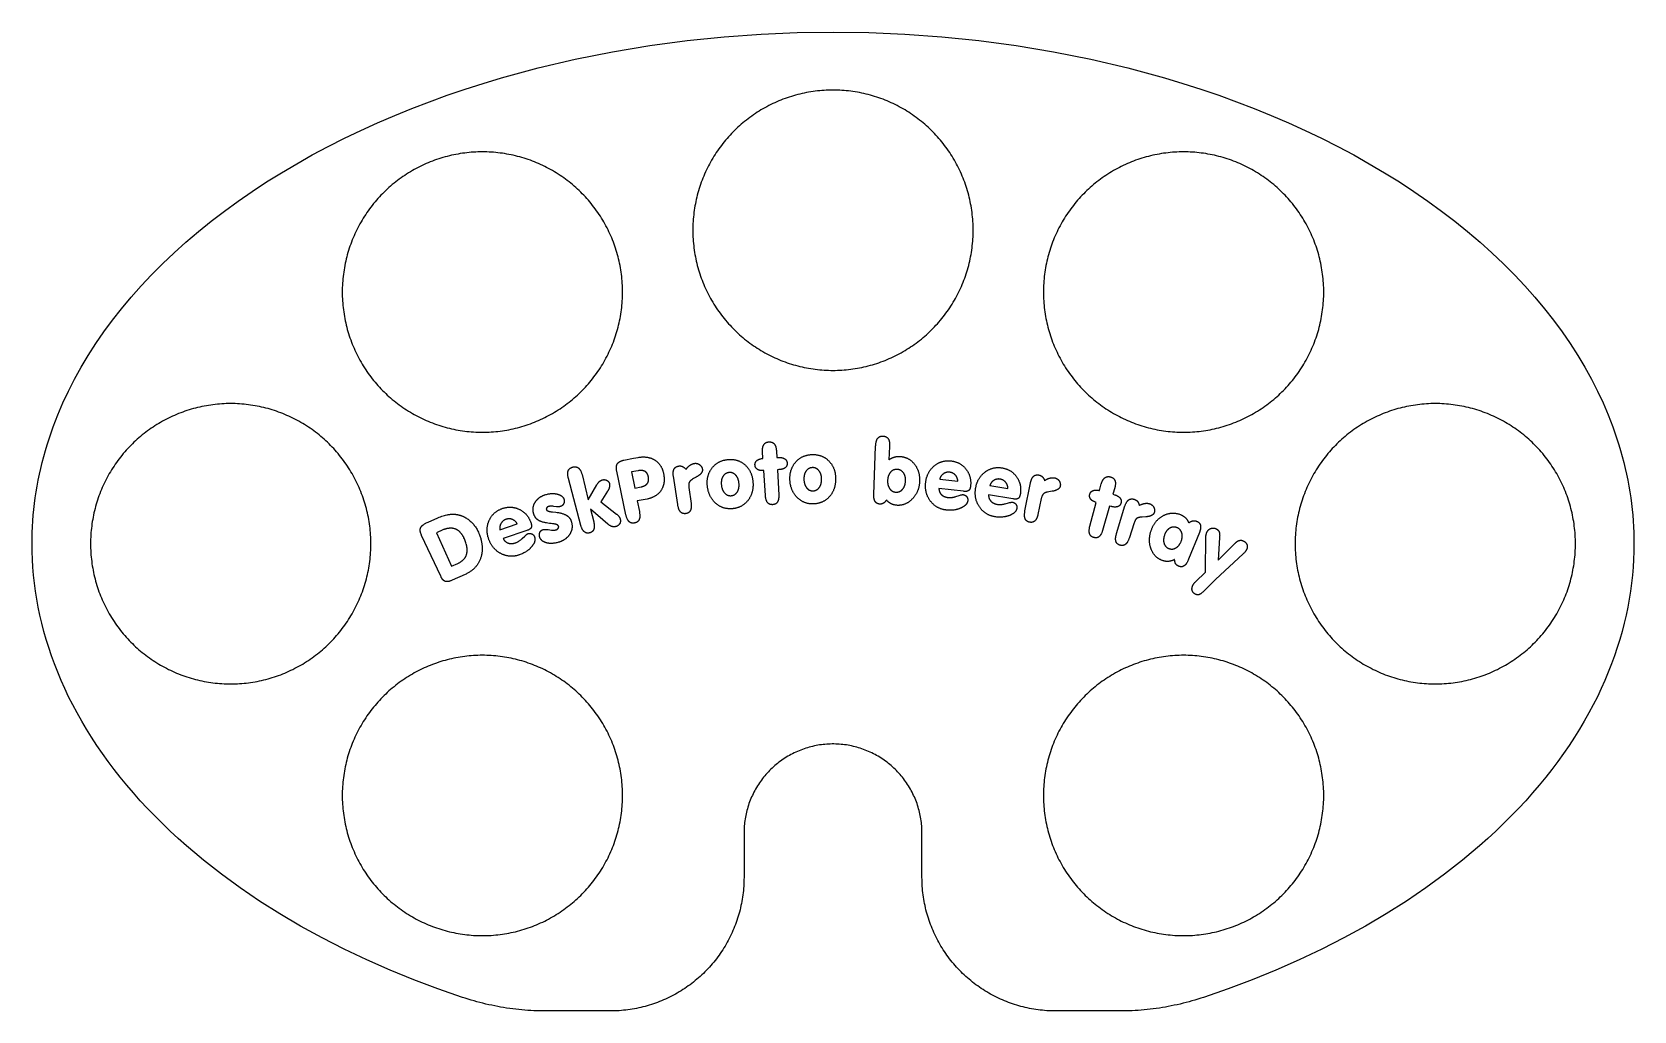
# Model space of a CAD drawing. Extents: x -180 to 180, y -105 to 115.
import ezdxf

# ---------------------------------------------------------------- set-up
doc = ezdxf.new("R2010")
doc.units = 0

msp = doc.modelspace()

# ---------------------------------------------------------------- linework, layer by layer
at = {"layer": 'CONTOURS'}
for points in [[(-19.010651, -58.787501, 0), (-19.129578, -59.163968, 0), (-19.24105, -59.54271, 0), (-19.345024, -59.923579, 0), (-19.44146, -60.306426, 0), (-19.53032, -60.691101, 0), (-19.611569, -61.077456, 0), (-19.685177, -61.465339, 0), (-19.751113, -61.8546, 0), (-19.809353, -62.245086, 0), (-19.859873, -62.636646, 0), (-19.902655, -63.029127, 0), (-19.93768, -63.422376, 0), (-19.964937, -63.81624, 0), (-19.984414, -64.210565, 0), (-19.996103, -64.605197, 0), (-20, -64.999983, 0), (-20, -75, 0), (-20.004016, -75.490852, 0), (-20.016062, -75.981572, 0), (-20.036136, -76.47203, 0), (-20.064232, -76.962094, 0), (-20.100343, -77.451632, 0), (-20.144458, -77.940514, 0), (-20.196567, -78.428609, 0), (-20.256654, -78.915786, 0), (-20.324705, -79.401914, 0), (-20.4007, -79.886864, 0), (-20.48462, -80.370506, 0), (-20.576442, -80.85271, 0), (-20.676141, -81.333347, 0), (-20.783691, -81.812288, 0), (-20.899062, -82.289405, 0), (-21.022225, -82.764571, 0), (-21.153146, -83.237659, 0), (-21.29179, -83.70854, 0), (-21.43812, -84.177091, 0), (-21.592096, -84.643184, 0), (-21.753678, -85.106696, 0), (-21.922822, -85.567501, 0), (-22.099483, -86.025478, 0), (-22.283614, -86.480503, 0), (-22.475165, -86.932454, 0), (-22.674085, -87.381211, 0), (-22.880321, -87.826653, 0), (-23.093818, -88.268661, 0), (-23.314518, -88.707116, 0), (-23.542362, -89.141902, 0), (-23.77729, -89.572902, 0), (-24.019238, -90, 0), (-24.268142, -90.423082, 0), (-24.523935, -90.842036, 0), (-24.786548, -91.256747, 0), (-25.055912, -91.667107, 0), (-25.331953, -92.073004, 0), (-25.614599, -92.474331, 0), (-25.903774, -92.870979, 0), (-26.1994, -93.262843, 0), (-26.501398, -93.649817, 0), (-26.809686, -94.031799, 0), (-27.124184, -94.408685, 0), (-27.444806, -94.780374, 0), (-27.771466, -95.146769, 0), (-28.104078, -95.507769, 0), (-28.442551, -95.863279, 0), (-28.786797, -96.213203, 0), (-29.136721, -96.557449, 0), (-29.492231, -96.895922, 0), (-29.853231, -97.228534, 0), (-30.219626, -97.555194, 0), (-30.591315, -97.875816, 0), (-30.968201, -98.190314, 0), (-31.350183, -98.498602, 0), (-31.737157, -98.8006, 0), (-32.129021, -99.096226, 0), (-32.525669, -99.385401, 0), (-32.926996, -99.668047, 0), (-33.332893, -99.944088, 0), (-33.743253, -100.213452, 0), (-34.157964, -100.476065, 0), (-34.576918, -100.731858, 0), (-35, -100.980762, 0), (-35.427098, -101.22271, 0), (-35.858098, -101.457638, 0), (-36.292884, -101.685482, 0), (-36.731339, -101.906182, 0), (-37.173347, -102.119679, 0), (-37.618789, -102.325915, 0), (-38.067546, -102.524835, 0), (-38.519497, -102.716386, 0), (-38.974522, -102.900517, 0), (-39.432499, -103.077178, 0), (-39.893304, -103.246322, 0), (-40.356816, -103.407904, 0), (-40.822909, -103.56188, 0), (-41.29146, -103.70821, 0), (-41.762341, -103.846854, 0), (-42.235429, -103.977775, 0), (-42.710595, -104.100938, 0), (-43.187712, -104.216309, 0), (-43.666653, -104.323859, 0), (-44.14729, -104.423558, 0), (-44.629494, -104.51538, 0), (-45.113136, -104.5993, 0), (-45.598086, -104.675295, 0), (-46.084214, -104.743346, 0), (-46.571391, -104.803433, 0), (-47.059486, -104.855542, 0), (-47.548368, -104.899657, 0), (-48.037906, -104.935768, 0), (-48.52797, -104.963864, 0), (-49.018428, -104.983938, 0), (-49.509148, -104.995984, 0), (-50, -105, 0), (-64.491417, -105, 0), (-65.174432, -104.996074, 0), (-65.857358, -104.984297, 0), (-66.540103, -104.964671, 0), (-67.222577, -104.937198, 0), (-67.90469, -104.901881, 0), (-68.586353, -104.858726, 0), (-69.267474, -104.807738, 0), (-69.947964, -104.748924, 0), (-70.627733, -104.682291, 0), (-71.306691, -104.607849, 0), (-71.984749, -104.525607, 0), (-72.661816, -104.435576, 0), (-73.337804, -104.337768, 0), (-74.012623, -104.232196, 0), (-74.686184, -104.118874, 0), (-75.358397, -103.997817, 0), (-76.029175, -103.869041, 0), (-76.698428, -103.732562, 0), (-77.366068, -103.5884, 0), (-78.032006, -103.436572, 0), (-78.696156, -103.2771, 0), (-79.358428, -103.110003, 0), (-80.018736, -102.935305, 0), (-80.676992, -102.753028, 0), (-81.333109, -102.563196, 0), (-81.987001, -102.365835, 0), (-82.638581, -102.16097, 0), (-83.287762, -101.948629, 0), (-88.781023, -100.038515, 0), (-94.192339, -97.997732, 0), (-99.510502, -95.82835, 0), (-104.724468, -93.532953, 0), (-109.82343, -91.114637, 0), (-114.796885, -88.576997, 0), (-119.634709, -85.92411, 0), (-124.327223, -83.160517, 0), (-128.865254, -80.291193, 0), (-133.2402, -77.321524, 0), (-137.44408, -74.257264, 0), (-139.479557, -72.691555, 0), (-141.469582, -71.104509, 0), (-143.413351, -69.496931, 0), (-145.310108, -67.869646, 0), (-147.159147, -66.223492, 0), (-148.959809, -64.559321, 0), (-150.711481, -62.877993, 0), (-152.413606, -61.180384, 0), (-154.065672, -59.467374, 0), (-155.667219, -57.739853, 0), (-157.217838, -55.998716, 0), (-158.717171, -54.244863, 0), (-160.164911, -52.479195, 0), (-161.5608, -50.702618, 0), (-162.904631, -48.916036, 0), (-164.196247, -47.120352, 0), (-165.43554, -45.316466, 0), (-166.622452, -43.505277, 0), (-167.756973, -41.687674, 0), (-168.839138, -39.864545, 0), (-169.86903, -38.036767, 0), (-170.846779, -36.205208, 0), (-171.772558, -34.370728, 0), (-172.646582, -32.534176, 0), (-173.46911, -30.696387, 0), (-174.240441, -28.858184, 0), (-174.960916, -27.020378, 0), (-175.63091, -25.183762, 0), (-176.250837, -23.349115, 0), (-176.821148, -21.5172, 0), (-177.342326, -19.688763, 0), (-177.814885, -17.864532, 0), (-178.239374, -16.045215, 0), (-178.616367, -14.231505, 0), (-178.946468, -12.424072, 0), (-179.230308, -10.623569, 0), (-179.468539, -8.830626, 0), (-179.66184, -7.045856, 0), (-179.810909, -5.269849, 0), (-179.916464, -3.503175, 0), (-179.979244, -1.746383, 0), (-180, 0, 0), (-179.955655, 2.552534, 0), (-179.899779, 3.837026, 0), (-179.821045, 5.126728, 0), (-179.719167, 6.421425, 0), (-179.593863, 7.720898, 0), (-179.444858, 9.02492, 0), (-179.271884, 10.33326, 0), (-179.074675, 11.645682, 0), (-178.852975, 12.961941, 0), (-178.606534, 14.281788, 0), (-178.335109, 15.60497, 0), (-178.038463, 16.931226, 0), (-177.71637, 18.260289, 0), (-177.368608, 19.59189, 0), (-176.994966, 20.925751, 0), (-176.595242, 22.261591, 0), (-176.169242, 23.599124, 0), (-175.716782, 24.938057, 0), (-175.237686, 26.278094, 0), (-174.19894, 28.960271, 0), (-173.051812, 31.643195, 0), (-171.795284, 34.324335, 0), (-170.428518, 37.001102, 0), (-168.95087, 39.670851, 0), (-167.361894, 42.330892, 0), (-165.66135, 44.978491, 0), (-163.84921, 47.610883, 0), (-161.925663, 50.225281, 0), (-159.891121, 52.818878, 0), (-157.746222, 55.388864, 0), (-155.491832, 57.932428, 0), (-153.129047, 60.446773, 0), (-150.659192, 62.929122, 0), (-148.083823, 65.376728, 0), (-145.404722, 67.786884, 0), (-142.623896, 70.156936, 0), (-139.743574, 72.484285, 0), (-136.766196, 74.766401, 0), (-133.694412, 77.000834, 0), (-130.531073, 79.185217, 0), (-127.279221, 81.31728, 0), (-123.942079, 83.394852, 0), (-120.523044, 85.415874, 0), (-117.025671, 87.378403, 0), (-113.453663, 89.280617, 0), (-109.810856, 91.120823, 0), (-106.101211, 92.897461, 0), (-102.328791, 94.609109, 0), (-98.497756, 96.254484, 0), (-94.61234, 97.832447, 0), (-90.676844, 99.342004, 0), (-86.695613, 100.782309, 0), (-82.673027, 102.152661, 0), (-78.613483, 103.452507, 0), (-74.521382, 104.68144, 0), (-70.401116, 105.839196, 0), (-66.257048, 106.925655, 0), (-57.914768, 108.884886, 0), (-49.528479, 110.56088, 0), (-41.130929, 111.957411, 0), (-32.753349, 113.080117, 0), (-24.425171, 113.93632, 0), (-16.173799, 114.534814, 0), (-8.024444, 114.885668, 0), (0, 115, 0), (8.024444, 114.885668, 0), (16.173799, 114.534814, 0), (24.425171, 113.93632, 0), (32.753349, 113.080117, 0), (41.130929, 111.957411, 0), (49.528479, 110.56088, 0), (57.914768, 108.884886, 0), (66.257048, 106.925655, 0), (70.401116, 105.839196, 0), (74.521382, 104.68144, 0), (78.613483, 103.452507, 0), (82.673027, 102.152661, 0), (86.695613, 100.782309, 0), (90.676844, 99.342004, 0), (94.61234, 97.832447, 0), (98.497756, 96.254484, 0), (102.328791, 94.609109, 0), (106.101211, 92.897461, 0), (109.810856, 91.120823, 0), (113.453663, 89.280617, 0), (117.025671, 87.378403, 0), (120.523044, 85.415874, 0), (123.942079, 83.394852, 0), (127.279221, 81.31728, 0), (130.531073, 79.185217, 0), (133.694412, 77.000834, 0), (136.766196, 74.766401, 0), (139.743574, 72.484285, 0), (142.623896, 70.156936, 0), (145.404722, 67.786884, 0), (148.083823, 65.376728, 0), (150.659192, 62.929122, 0), (153.129047, 60.446773, 0), (155.491832, 57.932428, 0), (157.746222, 55.388864, 0), (159.891121, 52.818878, 0), (161.925663, 50.225281, 0), (163.84921, 47.610883, 0), (165.66135, 44.978491, 0), (167.361894, 42.330892, 0), (168.95087, 39.670851, 0), (170.428518, 37.001102, 0), (171.795284, 34.324335, 0), (173.051812, 31.643195, 0), (174.19894, 28.960271, 0), (175.237686, 26.278094, 0), (175.716782, 24.938057, 0), (176.169242, 23.599124, 0), (176.595242, 22.261591, 0), (176.994966, 20.925751, 0), (177.368608, 19.59189, 0), (177.71637, 18.260289, 0), (178.038463, 16.931226, 0), (178.335109, 15.60497, 0), (178.606534, 14.281788, 0), (178.852975, 12.961941, 0), (179.074675, 11.645682, 0), (179.271884, 10.33326, 0), (179.444858, 9.02492, 0), (179.593863, 7.720898, 0), (179.719167, 6.421425, 0), (179.821045, 5.126728, 0), (179.899779, 3.837026, 0), (179.955655, 2.552534, 0), (180, 0, 0), (179.979244, -1.746383, 0), (179.916464, -3.503174, 0), (179.810909, -5.269848, 0), (179.66184, -7.045855, 0), (179.468539, -8.830624, 0), (179.230308, -10.623566, 0), (178.946468, -12.424069, 0), (178.616367, -14.231502, 0), (178.239374, -16.045212, 0), (177.814886, -17.864528, 0), (177.342326, -19.688759, 0), (176.821148, -21.517195, 0), (176.250838, -23.34911, 0), (175.63091, -25.183756, 0), (174.960916, -27.020372, 0), (174.240442, -28.858178, 0), (173.46911, -30.69638, 0), (172.646582, -32.534169, 0), (171.772558, -34.370721, 0), (170.84678, -36.205201, 0), (169.869031, -38.036759, 0), (168.839138, -39.864537, 0), (167.756973, -41.687666, 0), (166.622453, -43.505268, 0), (165.435541, -45.316458, 0), (164.196247, -47.120343, 0), (162.904632, -48.916027, 0), (161.560801, -50.702609, 0), (160.164912, -52.479186, 0), (158.717173, -54.244853, 0), (157.217839, -55.998707, 0), (155.66722, -57.739844, 0), (154.065673, -59.467365, 0), (152.413607, -61.180374, 0), (150.711483, -62.877984, 0), (148.95981, -64.559311, 0), (147.159149, -66.223483, 0), (145.31011, -67.869637, 0), (143.413353, -69.496921, 0), (141.469584, -71.104499, 0), (139.479559, -72.691546, 0), (137.444082, -74.257255, 0), (133.240202, -77.321514, 0), (128.865256, -80.291185, 0), (124.327225, -83.160509, 0), (119.634711, -85.924103, 0), (114.796887, -88.57699, 0), (109.823432, -91.114631, 0), (104.72447, -93.532948, 0), (99.510503, -95.828346, 0), (94.19234, -97.99773, 0), (88.781024, -100.038513, 0), (83.287762, -101.948629, 0), (82.638572, -102.160973, 0), (81.986983, -102.36584, 0), (81.333082, -102.563204, 0), (80.676956, -102.753038, 0), (80.018691, -102.935317, 0), (79.358374, -103.110017, 0), (78.696093, -103.277115, 0), (78.031934, -103.436589, 0), (77.365986, -103.588418, 0), (76.698337, -103.732581, 0), (76.029075, -103.869061, 0), (75.358288, -103.997837, 0), (74.686065, -104.118895, 0), (74.012495, -104.232217, 0), (73.337667, -104.337789, 0), (72.661669, -104.435597, 0), (71.984593, -104.525627, 0), (71.306526, -104.607868, 0), (70.627558, -104.682309, 0), (69.947779, -104.748941, 0), (69.26728, -104.807754, 0), (68.586149, -104.85874, 0), (67.904477, -104.901893, 0), (67.222355, -104.937208, 0), (66.539871, -104.964679, 0), (65.857117, -104.984303, 0), (65.174182, -104.996077, 0), (64.491157, -105, 0), (50, -105, 0), (49.509148, -104.995984, 0), (49.018428, -104.983938, 0), (48.52797, -104.963864, 0), (48.037906, -104.935768, 0), (47.548368, -104.899657, 0), (47.059486, -104.855542, 0), (46.571391, -104.803433, 0), (46.084214, -104.743346, 0), (45.598086, -104.675295, 0), (45.113136, -104.5993, 0), (44.629494, -104.51538, 0), (44.14729, -104.423558, 0), (43.666653, -104.323859, 0), (43.187712, -104.216309, 0), (42.710595, -104.100938, 0), (42.235429, -103.977775, 0), (41.762341, -103.846854, 0), (41.29146, -103.70821, 0), (40.822909, -103.56188, 0), (40.356816, -103.407904, 0), (39.893304, -103.246322, 0), (39.432499, -103.077178, 0), (38.974522, -102.900517, 0), (38.519497, -102.716386, 0), (38.067546, -102.524835, 0), (37.618789, -102.325915, 0), (37.173347, -102.119679, 0), (36.731339, -101.906182, 0), (36.292884, -101.685482, 0), (35.858098, -101.457638, 0), (35.427098, -101.22271, 0), (35, -100.980762, 0), (34.576918, -100.731858, 0), (34.157964, -100.476065, 0), (33.743253, -100.213452, 0), (33.332893, -99.944088, 0), (32.926996, -99.668047, 0), (32.525669, -99.385401, 0), (32.129021, -99.096226, 0), (31.737157, -98.8006, 0), (31.350183, -98.498602, 0), (30.968201, -98.190314, 0), (30.591315, -97.875816, 0), (30.219626, -97.555194, 0), (29.853231, -97.228534, 0), (29.492231, -96.895922, 0), (29.136721, -96.557449, 0), (28.786797, -96.213203, 0), (28.442551, -95.863279, 0), (28.104078, -95.507769, 0), (27.771466, -95.146769, 0), (27.444806, -94.780374, 0), (27.124184, -94.408685, 0), (26.809686, -94.031799, 0), (26.501398, -93.649817, 0), (26.1994, -93.262843, 0), (25.903774, -92.870979, 0), (25.614599, -92.474331, 0), (25.331953, -92.073004, 0), (25.055912, -91.667107, 0), (24.786548, -91.256747, 0), (24.523935, -90.842036, 0), (24.268142, -90.423082, 0), (24.019238, -90, 0), (23.77729, -89.572902, 0), (23.542362, -89.141902, 0), (23.314518, -88.707116, 0), (23.093818, -88.268661, 0), (22.880321, -87.826653, 0), (22.674085, -87.381211, 0), (22.475165, -86.932454, 0), (22.283614, -86.480503, 0), (22.099483, -86.025478, 0), (21.922822, -85.567501, 0), (21.753678, -85.106696, 0), (21.592096, -84.643184, 0), (21.43812, -84.177091, 0), (21.29179, -83.70854, 0), (21.153146, -83.237659, 0), (21.022225, -82.764571, 0), (20.899062, -82.289405, 0), (20.783691, -81.812288, 0), (20.676141, -81.333347, 0), (20.576442, -80.85271, 0), (20.48462, -80.370506, 0), (20.4007, -79.886864, 0), (20.324705, -79.401914, 0), (20.256654, -78.915786, 0), (20.196567, -78.428609, 0), (20.144458, -77.940514, 0), (20.100343, -77.451632, 0), (20.064232, -76.962094, 0), (20.036136, -76.47203, 0), (20.016062, -75.981572, 0), (20.004016, -75.490852, 0), (20, -75, 0), (20, -64.999975, 0), (19.996103, -64.605189, 0), (19.984413, -64.210557, 0), (19.964937, -63.816233, 0), (19.93768, -63.42237, 0), (19.902654, -63.029121, 0), (19.859872, -62.636641, 0), (19.809352, -62.245082, 0), (19.751112, -61.854596, 0), (19.685176, -61.465336, 0), (19.611569, -61.077453, 0), (19.530319, -60.691099, 0), (19.441459, -60.306424, 0), (19.345023, -59.923577, 0), (19.241049, -59.542709, 0), (19.129577, -59.163968, 0), (19.010651, -58.787501, 0), (18.882086, -58.407061, 0), (18.745908, -58.02928, 0), (18.602172, -57.654309, 0), (18.450937, -57.282299, 0), (18.292264, -56.913401, 0), (18.126215, -56.547763, 0), (17.952859, -56.185532, 0), (17.772265, -55.826855, 0), (17.584506, -55.471877, 0), (17.389658, -55.12074, 0), (17.187799, -54.773585, 0), (16.979011, -54.430554, 0), (16.763377, -54.091783, 0), (16.540985, -53.757411, 0), (16.311924, -53.427571, 0), (16.076288, -53.102396, 0), (15.834169, -52.782018, 0), (15.585668, -52.466566, 0), (15.330882, -52.156167, 0), (15.069916, -51.850946, 0), (14.802874, -51.551026, 0), (14.529865, -51.256528, 0), (14.250997, -50.967571, 0), (13.966385, -50.684271, 0), (13.676141, -50.406743, 0), (13.380384, -50.135098, 0), (13.079233, -49.869446, 0), (12.772808, -49.609894, 0), (12.461234, -49.356546, 0), (12.144636, -49.109506, 0), (11.823142, -48.868871, 0), (11.496882, -48.634741, 0), (11.165986, -48.407208, 0), (10.830589, -48.186364, 0), (10.490825, -47.972299, 0), (10.146832, -47.765099, 0), (9.798748, -47.564847, 0), (9.446713, -47.371625, 0), (9.09087, -47.185509, 0), (8.731362, -47.006576, 0), (8.368334, -46.834896, 0), (8.001932, -46.670541, 0), (7.632304, -46.513574, 0), (7.259599, -46.364061, 0), (6.883967, -46.222061, 0), (6.50556, -46.087631, 0), (6.12453, -45.960826, 0), (5.741031, -45.841697, 0), (5.355218, -45.730292, 0), (4.967245, -45.626656, 0), (4.57727, -45.53083, 0), (4.18545, -45.442853, 0), (3.791942, -45.36276, 0), (3.396905, -45.290585, 0), (3.000499, -45.226356, 0), (2.602883, -45.170098, 0), (2.204218, -45.121836, 0), (1.804664, -45.081587, 0), (1.404383, -45.049368, 0), (1.003535, -45.025193, 0), (0.602283, -45.009071, 0), (0.200788, -45.001008, 0), (-0.200788, -45.001008, 0), (-0.602283, -45.009071, 0), (-1.003535, -45.025193, 0), (-1.404383, -45.049368, 0), (-1.804664, -45.081587, 0), (-2.204218, -45.121836, 0), (-2.602883, -45.170098, 0), (-3.000499, -45.226356, 0), (-3.396905, -45.290585, 0), (-3.791942, -45.36276, 0), (-4.18545, -45.442853, 0), (-4.57727, -45.53083, 0), (-4.967245, -45.626656, 0), (-5.355218, -45.730292, 0), (-5.741031, -45.841697, 0), (-6.12453, -45.960826, 0), (-6.50556, -46.087631, 0), (-6.883967, -46.222061, 0), (-7.259599, -46.364061, 0), (-7.632304, -46.513574, 0), (-8.001932, -46.670541, 0), (-8.368334, -46.834896, 0), (-8.731362, -47.006576, 0), (-9.09087, -47.185509, 0), (-9.446713, -47.371625, 0), (-9.798748, -47.564847, 0), (-10.146832, -47.765099, 0), (-10.490825, -47.972299, 0), (-10.830589, -48.186364, 0), (-11.165986, -48.407208, 0), (-11.496882, -48.634741, 0), (-11.823142, -48.868871, 0), (-12.144636, -49.109506, 0), (-12.461234, -49.356546, 0), (-12.772808, -49.609894, 0), (-13.079233, -49.869446, 0), (-13.380384, -50.135098, 0), (-13.676141, -50.406743, 0), (-13.966385, -50.684271, 0), (-14.250997, -50.967571, 0), (-14.529865, -51.256528, 0), (-14.802874, -51.551026, 0), (-15.069916, -51.850946, 0), (-15.330882, -52.156167, 0), (-15.585668, -52.466566, 0), (-15.834169, -52.782018, 0), (-16.076288, -53.102396, 0), (-16.311924, -53.427571, 0), (-16.540985, -53.757411, 0), (-16.763377, -54.091783, 0), (-16.979011, -54.430554, 0), (-17.187799, -54.773585, 0), (-17.389658, -55.12074, 0), (-17.584506, -55.471877, 0), (-17.772265, -55.826855, 0), (-17.952859, -56.185532, 0), (-18.126215, -56.547763, 0), (-18.292264, -56.913401, 0), (-18.450937, -57.282299, 0), (-18.602172, -57.654309, 0), (-18.745908, -58.02928, 0), (-18.882086, -58.407061, 0)], [(31.5, 70.460397, 0), (31.496035, 70.960175, 0), (31.484141, 71.459827, 0), (31.464321, 71.959227, 0), (31.43658, 72.45825, 0), (31.400925, 72.95677, 0), (31.357366, 73.454662, 0), (31.305912, 73.9518, 0), (31.246577, 74.448059, 0), (31.179375, 74.943314, 0), (31.104325, 75.437441, 0), (31.021444, 75.930314, 0), (30.930754, 76.421811, 0), (30.832277, 76.911807, 0), (30.726038, 77.400178, 0), (30.612064, 77.886803, 0), (30.490384, 78.371558, 0), (30.361028, 78.854322, 0), (30.224029, 79.334972, 0), (30.079421, 79.813389, 0), (29.92724, 80.28945, 0), (29.767526, 80.763038, 0), (29.600318, 81.234031, 0), (29.425658, 81.702313, 0), (29.24359, 82.167764, 0), (29.05416, 82.630268, 0), (28.857416, 83.089709, 0), (28.653408, 83.54597, 0), (28.442186, 83.998936, 0), (28.223804, 84.448495, 0), (27.998317, 84.894532, 0), (27.765781, 85.336936, 0), (27.526255, 85.775594, 0), (27.2798, 86.210397, 0), (27.026478, 86.641235, 0), (26.766351, 87.067999, 0), (26.499486, 87.490582, 0), (26.22595, 87.908879, 0), (25.945812, 88.322782, 0), (25.659142, 88.732189, 0), (25.366013, 89.136996, 0), (25.066498, 89.537102, 0), (24.760672, 89.932405, 0), (24.448614, 90.322806, 0), (24.1304, 90.708206, 0), (23.806112, 91.08851, 0), (23.47583, 91.46362, 0), (23.139639, 91.833443, 0), (22.797622, 92.197886, 0), (22.449866, 92.556856, 0), (22.096459, 92.910263, 0), (21.737489, 93.258019, 0), (21.373046, 93.600036, 0), (21.003224, 93.936227, 0), (20.628113, 94.266508, 0), (20.24781, 94.590797, 0), (19.862409, 94.90901, 0), (19.472008, 95.221069, 0), (19.076705, 95.526895, 0), (18.6766, 95.82641, 0), (18.271793, 96.119539, 0), (17.862386, 96.406209, 0), (17.448482, 96.686347, 0), (17.030186, 96.959883, 0), (16.607602, 97.226748, 0), (16.180838, 97.486874, 0), (15.75, 97.740197, 0), (15.315197, 97.986652, 0), (14.876539, 98.226178, 0), (14.434135, 98.458713, 0), (13.988098, 98.684201, 0), (13.53854, 98.902583, 0), (13.085573, 99.113805, 0), (12.629312, 99.317813, 0), (12.169871, 99.514557, 0), (11.707367, 99.703987, 0), (11.241916, 99.886054, 0), (10.773635, 100.060714, 0), (10.302641, 100.227922, 0), (9.829054, 100.387637, 0), (9.352992, 100.539817, 0), (8.874576, 100.684425, 0), (8.393925, 100.821425, 0), (7.911162, 100.950781, 0), (7.426406, 101.072461, 0), (6.939782, 101.186435, 0), (6.45141, 101.292674, 0), (5.961414, 101.391151, 0), (5.469918, 101.481841, 0), (4.977044, 101.564722, 0), (4.482917, 101.639772, 0), (3.987662, 101.706973, 0), (3.491403, 101.766308, 0), (2.994265, 101.817762, 0), (2.496374, 101.861322, 0), (1.997853, 101.896977, 0), (1.49883, 101.924718, 0), (0.99943, 101.944538, 0), (0.499778, 101.956432, 0), (0, 101.960397, 0), (-0.499778, 101.956432, 0), (-0.99943, 101.944538, 0), (-1.49883, 101.924718, 0), (-1.997853, 101.896977, 0), (-2.496374, 101.861322, 0), (-2.994265, 101.817762, 0), (-3.491403, 101.766308, 0), (-3.987662, 101.706973, 0), (-4.482917, 101.639772, 0), (-4.977044, 101.564722, 0), (-5.469918, 101.481841, 0), (-5.961414, 101.391151, 0), (-6.45141, 101.292674, 0), (-6.939782, 101.186435, 0), (-7.426406, 101.072461, 0), (-7.911162, 100.950781, 0), (-8.393925, 100.821425, 0), (-8.874576, 100.684425, 0), (-9.352992, 100.539817, 0), (-9.829054, 100.387637, 0), (-10.302641, 100.227922, 0), (-10.773635, 100.060714, 0), (-11.241916, 99.886054, 0), (-11.707367, 99.703987, 0), (-12.169871, 99.514557, 0), (-12.629312, 99.317813, 0), (-13.085573, 99.113805, 0), (-13.53854, 98.902583, 0), (-13.988098, 98.684201, 0), (-14.434135, 98.458713, 0), (-14.876539, 98.226178, 0), (-15.315197, 97.986652, 0), (-15.75, 97.740197, 0), (-16.180838, 97.486874, 0), (-16.607602, 97.226748, 0), (-17.030186, 96.959883, 0), (-17.448482, 96.686347, 0), (-17.862386, 96.406209, 0), (-18.271793, 96.119539, 0), (-18.6766, 95.82641, 0), (-19.076705, 95.526895, 0), (-19.472008, 95.221069, 0), (-19.862409, 94.90901, 0), (-20.24781, 94.590797, 0), (-20.628113, 94.266508, 0), (-21.003224, 93.936227, 0), (-21.373046, 93.600036, 0), (-21.737489, 93.258019, 0), (-22.096459, 92.910263, 0), (-22.449866, 92.556856, 0), (-22.797622, 92.197886, 0), (-23.139639, 91.833443, 0), (-23.47583, 91.46362, 0), (-23.806112, 91.08851, 0), (-24.1304, 90.708206, 0), (-24.448614, 90.322806, 0), (-24.760672, 89.932405, 0), (-25.066498, 89.537102, 0), (-25.366013, 89.136996, 0), (-25.659142, 88.732189, 0), (-25.945812, 88.322782, 0), (-26.22595, 87.908879, 0), (-26.499486, 87.490582, 0), (-26.766351, 87.067999, 0), (-27.026478, 86.641235, 0), (-27.2798, 86.210397, 0), (-27.526255, 85.775594, 0), (-27.765781, 85.336936, 0), (-27.998317, 84.894532, 0), (-28.223804, 84.448495, 0), (-28.442186, 83.998936, 0), (-28.653408, 83.54597, 0), (-28.857416, 83.089709, 0), (-29.05416, 82.630268, 0), (-29.24359, 82.167764, 0), (-29.425658, 81.702313, 0), (-29.600318, 81.234031, 0), (-29.767526, 80.763038, 0), (-29.92724, 80.28945, 0), (-30.079421, 79.813389, 0), (-30.224029, 79.334972, 0), (-30.361028, 78.854322, 0), (-30.490384, 78.371558, 0), (-30.612064, 77.886803, 0), (-30.726038, 77.400178, 0), (-30.832277, 76.911807, 0), (-30.930754, 76.421811, 0), (-31.021444, 75.930314, 0), (-31.104325, 75.437441, 0), (-31.179375, 74.943314, 0), (-31.246577, 74.448059, 0), (-31.305912, 73.9518, 0), (-31.357366, 73.454662, 0), (-31.400925, 72.95677, 0), (-31.43658, 72.45825, 0), (-31.464321, 71.959227, 0), (-31.484141, 71.459827, 0), (-31.496035, 70.960175, 0), (-31.5, 70.460397, 0), (-31.496035, 69.960619, 0), (-31.484141, 69.460967, 0), (-31.464321, 68.961566, 0), (-31.43658, 68.462543, 0), (-31.400925, 67.964023, 0), (-31.357366, 67.466131, 0), (-31.305912, 66.968993, 0), (-31.246577, 66.472734, 0), (-31.179375, 65.977479, 0), (-31.104325, 65.483353, 0), (-31.021444, 64.990479, 0), (-30.930754, 64.498983, 0), (-30.832277, 64.008987, 0), (-30.726038, 63.520615, 0), (-30.612064, 63.03399, 0), (-30.490384, 62.549235, 0), (-30.361028, 62.066472, 0), (-30.224029, 61.585821, 0), (-30.079421, 61.107405, 0), (-29.92724, 60.631343, 0), (-29.767526, 60.157756, 0), (-29.600318, 59.686762, 0), (-29.425658, 59.218481, 0), (-29.24359, 58.753029, 0), (-29.05416, 58.290525, 0), (-28.857416, 57.831085, 0), (-28.653408, 57.374824, 0), (-28.442186, 56.921857, 0), (-28.223804, 56.472298, 0), (-27.998317, 56.026261, 0), (-27.765781, 55.583858, 0), (-27.526255, 55.1452, 0), (-27.2798, 54.710397, 0), (-27.026478, 54.279559, 0), (-26.766351, 53.852794, 0), (-26.499486, 53.430211, 0), (-26.22595, 53.011915, 0), (-25.945812, 52.598011, 0), (-25.659142, 52.188604, 0), (-25.366013, 51.783797, 0), (-25.066498, 51.383692, 0), (-24.760672, 50.988389, 0), (-24.448614, 50.597988, 0), (-24.1304, 50.212587, 0), (-23.806112, 49.832284, 0), (-23.47583, 49.457173, 0), (-23.139639, 49.08735, 0), (-22.797622, 48.722908, 0), (-22.449866, 48.363938, 0), (-22.096459, 48.01053, 0), (-21.737489, 47.662775, 0), (-21.373046, 47.320758, 0), (-21.003224, 46.984567, 0), (-20.628113, 46.654285, 0), (-20.24781, 46.329997, 0), (-19.862409, 46.011783, 0), (-19.472008, 45.699724, 0), (-19.076705, 45.393899, 0), (-18.6766, 45.094384, 0), (-18.271793, 44.801254, 0), (-17.862386, 44.514584, 0), (-17.448482, 44.234446, 0), (-17.030186, 43.96091, 0), (-16.607602, 43.694046, 0), (-16.180838, 43.433919, 0), (-15.75, 43.180596, 0), (-15.315197, 42.934141, 0), (-14.876539, 42.694616, 0), (-14.434135, 42.46208, 0), (-13.988098, 42.236593, 0), (-13.53854, 42.018211, 0), (-13.085573, 41.806989, 0), (-12.629312, 41.60298, 0), (-12.169871, 41.406236, 0), (-11.707367, 41.216807, 0), (-11.241916, 41.034739, 0), (-10.773635, 40.860079, 0), (-10.302641, 40.692871, 0), (-9.829054, 40.533156, 0), (-9.352992, 40.380976, 0), (-8.874576, 40.236368, 0), (-8.393925, 40.099369, 0), (-7.911162, 39.970013, 0), (-7.426406, 39.848332, 0), (-6.939782, 39.734358, 0), (-6.45141, 39.62812, 0), (-5.961414, 39.529643, 0), (-5.469918, 39.438952, 0), (-4.977044, 39.356072, 0), (-4.482917, 39.281021, 0), (-3.987662, 39.21382, 0), (-3.491403, 39.154485, 0), (-2.994265, 39.103031, 0), (-2.496374, 39.059471, 0), (-1.997853, 39.023816, 0), (-1.49883, 38.996076, 0), (-0.99943, 38.976256, 0), (-0.499778, 38.964362, 0), (0, 38.960397, 0), (0.499778, 38.964362, 0), (0.99943, 38.976256, 0), (1.49883, 38.996076, 0), (1.997853, 39.023816, 0), (2.496374, 39.059471, 0), (2.994265, 39.103031, 0), (3.491403, 39.154485, 0), (3.987662, 39.21382, 0), (4.482917, 39.281021, 0), (4.977044, 39.356072, 0), (5.469918, 39.438952, 0), (5.961414, 39.529643, 0), (6.45141, 39.62812, 0), (6.939782, 39.734358, 0), (7.426406, 39.848332, 0), (7.911162, 39.970013, 0), (8.393925, 40.099369, 0), (8.874576, 40.236368, 0), (9.352992, 40.380976, 0), (9.829054, 40.533156, 0), (10.302641, 40.692871, 0), (10.773635, 40.860079, 0), (11.241916, 41.034739, 0), (11.707367, 41.216807, 0), (12.169871, 41.406236, 0), (12.629312, 41.60298, 0), (13.085573, 41.806989, 0), (13.53854, 42.018211, 0), (13.988098, 42.236593, 0), (14.434135, 42.46208, 0), (14.876539, 42.694616, 0), (15.315197, 42.934141, 0), (15.75, 43.180596, 0), (16.180838, 43.433919, 0), (16.607602, 43.694046, 0), (17.030186, 43.96091, 0), (17.448482, 44.234446, 0), (17.862386, 44.514584, 0), (18.271793, 44.801254, 0), (18.6766, 45.094384, 0), (19.076705, 45.393899, 0), (19.472008, 45.699724, 0), (19.862409, 46.011783, 0), (20.24781, 46.329997, 0), (20.628113, 46.654285, 0), (21.003224, 46.984567, 0), (21.373046, 47.320758, 0), (21.737489, 47.662775, 0), (22.096459, 48.01053, 0), (22.449866, 48.363938, 0), (22.797622, 48.722908, 0), (23.139639, 49.08735, 0), (23.47583, 49.457173, 0), (23.806112, 49.832284, 0), (24.1304, 50.212587, 0), (24.448614, 50.597988, 0), (24.760672, 50.988389, 0), (25.066498, 51.383692, 0), (25.366013, 51.783797, 0), (25.659142, 52.188604, 0), (25.945812, 52.598011, 0), (26.22595, 53.011915, 0), (26.499486, 53.430211, 0), (26.766351, 53.852794, 0), (27.026478, 54.279559, 0), (27.2798, 54.710397, 0), (27.526255, 55.1452, 0), (27.765781, 55.583858, 0), (27.998317, 56.026261, 0), (28.223804, 56.472298, 0), (28.442186, 56.921857, 0), (28.653408, 57.374824, 0), (28.857416, 57.831085, 0), (29.05416, 58.290525, 0), (29.24359, 58.753029, 0), (29.425658, 59.218481, 0), (29.600318, 59.686762, 0), (29.767526, 60.157756, 0), (29.92724, 60.631343, 0), (30.079421, 61.107405, 0), (30.224029, 61.585821, 0), (30.361028, 62.066472, 0), (30.490384, 62.549235, 0), (30.612064, 63.03399, 0), (30.726038, 63.520615, 0), (30.832277, 64.008987, 0), (30.930754, 64.498983, 0), (31.021444, 64.990479, 0), (31.104325, 65.483353, 0), (31.179375, 65.977479, 0), (31.246577, 66.472734, 0), (31.305912, 66.968993, 0), (31.357366, 67.466131, 0), (31.400925, 67.964023, 0), (31.43658, 68.462543, 0), (31.464321, 68.961566, 0), (31.484141, 69.460967, 0), (31.496035, 69.960619, 0)], [(-47.28462, 56.568542, 0), (-47.288585, 57.06832, 0), (-47.300479, 57.567972, 0), (-47.320299, 58.067373, 0), (-47.34804, 58.566396, 0), (-47.383695, 59.064916, 0), (-47.427255, 59.562808, 0), (-47.478709, 60.059946, 0), (-47.538044, 60.556205, 0), (-47.605245, 61.05146, 0), (-47.680295, 61.545586, 0), (-47.763176, 62.03846, 0), (-47.853866, 62.529957, 0), (-47.952343, 63.019953, 0), (-48.058582, 63.508324, 0), (-48.172556, 63.994949, 0), (-48.294236, 64.479704, 0), (-48.423592, 64.962468, 0), (-48.560592, 65.443118, 0), (-48.7052, 65.921534, 0), (-48.85738, 66.397596, 0), (-49.017094, 66.871183, 0), (-49.184303, 67.342177, 0), (-49.358963, 67.810458, 0), (-49.54103, 68.27591, 0), (-49.73046, 68.738414, 0), (-49.927204, 69.197854, 0), (-50.131212, 69.654115, 0), (-50.342434, 70.107082, 0), (-50.560816, 70.556641, 0), (-50.786304, 71.002678, 0), (-51.018839, 71.445081, 0), (-51.258365, 71.88374, 0), (-51.50482, 72.318542, 0), (-51.758143, 72.74938, 0), (-52.018269, 73.176145, 0), (-52.285134, 73.598728, 0), (-52.55867, 74.017025, 0), (-52.838808, 74.430928, 0), (-53.125478, 74.840335, 0), (-53.418607, 75.245142, 0), (-53.718122, 75.645248, 0), (-54.023948, 76.040551, 0), (-54.336007, 76.430952, 0), (-54.65422, 76.816352, 0), (-54.978509, 77.196656, 0), (-55.30879, 77.571766, 0), (-55.644981, 77.941589, 0), (-55.986998, 78.306031, 0), (-56.334754, 78.665001, 0), (-56.688161, 79.018409, 0), (-57.047131, 79.366165, 0), (-57.411574, 79.708181, 0), (-57.781397, 80.044373, 0), (-58.156507, 80.374654, 0), (-58.536811, 80.698942, 0), (-58.922211, 81.017156, 0), (-59.312612, 81.329215, 0), (-59.707915, 81.63504, 0), (-60.10802, 81.934556, 0), (-60.512828, 82.227685, 0), (-60.922235, 82.514355, 0), (-61.336138, 82.794493, 0), (-61.754434, 83.068029, 0), (-62.177018, 83.334894, 0), (-62.603782, 83.59502, 0), (-63.03462, 83.848343, 0), (-63.469423, 84.094798, 0), (-63.908081, 84.334323, 0), (-64.350485, 84.566859, 0), (-64.796522, 84.792346, 0), (-65.246081, 85.010728, 0), (-65.699047, 85.22195, 0), (-66.155308, 85.425959, 0), (-66.614749, 85.622703, 0), (-67.077253, 85.812132, 0), (-67.542704, 85.9942, 0), (-68.010986, 86.16886, 0), (-68.481979, 86.336068, 0), (-68.955567, 86.495783, 0), (-69.431628, 86.647963, 0), (-69.910045, 86.792571, 0), (-70.390695, 86.92957, 0), (-70.873459, 87.058927, 0), (-71.358214, 87.180607, 0), (-71.844838, 87.294581, 0), (-72.33321, 87.40082, 0), (-72.823206, 87.499296, 0), (-73.314703, 87.589987, 0), (-73.807576, 87.672867, 0), (-74.301703, 87.747918, 0), (-74.796958, 87.815119, 0), (-75.293217, 87.874454, 0), (-75.790355, 87.925908, 0), (-76.288247, 87.969468, 0), (-76.786767, 88.005123, 0), (-77.28579, 88.032864, 0), (-77.78519, 88.052684, 0), (-78.284842, 88.064578, 0), (-78.78462, 88.068542, 0), (-79.284398, 88.064578, 0), (-79.78405, 88.052684, 0), (-80.283451, 88.032864, 0), (-80.782474, 88.005123, 0), (-81.280994, 87.969468, 0), (-81.778886, 87.925908, 0), (-82.276024, 87.874454, 0), (-82.772283, 87.815119, 0), (-83.267538, 87.747918, 0), (-83.761664, 87.672867, 0), (-84.254538, 87.589987, 0), (-84.746034, 87.499296, 0), (-85.23603, 87.40082, 0), (-85.724402, 87.294581, 0), (-86.211027, 87.180607, 0), (-86.695782, 87.058927, 0), (-87.178545, 86.92957, 0), (-87.659196, 86.792571, 0), (-88.137612, 86.647963, 0), (-88.613674, 86.495783, 0), (-89.087261, 86.336068, 0), (-89.558255, 86.16886, 0), (-90.026536, 85.9942, 0), (-90.491988, 85.812132, 0), (-90.954492, 85.622703, 0), (-91.413932, 85.425959, 0), (-91.870193, 85.22195, 0), (-92.32316, 85.010728, 0), (-92.772719, 84.792346, 0), (-93.218756, 84.566859, 0), (-93.661159, 84.334323, 0), (-94.099817, 84.094798, 0), (-94.53462, 83.848343, 0), (-94.965458, 83.59502, 0), (-95.392222, 83.334894, 0), (-95.814806, 83.068029, 0), (-96.233102, 82.794493, 0), (-96.647006, 82.514355, 0), (-97.056413, 82.227685, 0), (-97.46122, 81.934556, 0), (-97.861325, 81.63504, 0), (-98.256628, 81.329215, 0), (-98.647029, 81.017156, 0), (-99.03243, 80.698942, 0), (-99.412733, 80.374654, 0), (-99.787844, 80.044373, 0), (-100.157667, 79.708181, 0), (-100.522109, 79.366165, 0), (-100.881079, 79.018409, 0), (-101.234487, 78.665001, 0), (-101.582242, 78.306031, 0), (-101.924259, 77.941589, 0), (-102.26045, 77.571766, 0), (-102.590732, 77.196656, 0), (-102.91502, 76.816352, 0), (-103.233234, 76.430952, 0), (-103.545293, 76.040551, 0), (-103.851118, 75.645248, 0), (-104.150633, 75.245142, 0), (-104.443763, 74.840335, 0), (-104.730433, 74.430928, 0), (-105.010571, 74.017025, 0), (-105.284107, 73.598728, 0), (-105.550971, 73.176145, 0), (-105.811098, 72.74938, 0), (-106.06442, 72.318542, 0), (-106.310876, 71.88374, 0), (-106.550401, 71.445081, 0), (-106.782937, 71.002678, 0), (-107.008424, 70.556641, 0), (-107.226806, 70.107082, 0), (-107.438028, 69.654115, 0), (-107.642037, 69.197854, 0), (-107.838781, 68.738414, 0), (-108.02821, 68.27591, 0), (-108.210278, 67.810458, 0), (-108.384938, 67.342177, 0), (-108.552146, 66.871183, 0), (-108.71186, 66.397596, 0), (-108.864041, 65.921534, 0), (-109.008649, 65.443118, 0), (-109.145648, 64.962468, 0), (-109.275004, 64.479704, 0), (-109.396685, 63.994949, 0), (-109.510659, 63.508324, 0), (-109.616897, 63.019953, 0), (-109.715374, 62.529957, 0), (-109.806064, 62.03846, 0), (-109.888945, 61.545586, 0), (-109.963996, 61.05146, 0), (-110.031197, 60.556205, 0), (-110.090532, 60.059946, 0), (-110.141986, 59.562808, 0), (-110.185546, 59.064916, 0), (-110.221201, 58.566396, 0), (-110.248941, 58.067373, 0), (-110.268761, 57.567972, 0), (-110.280655, 57.06832, 0), (-110.28462, 56.568542, 0), (-110.280655, 56.068765, 0), (-110.268761, 55.569113, 0), (-110.248941, 55.069712, 0), (-110.221201, 54.570689, 0), (-110.185546, 54.072169, 0), (-110.141986, 53.574277, 0), (-110.090532, 53.077139, 0), (-110.031197, 52.58088, 0), (-109.963996, 52.085625, 0), (-109.888945, 51.591499, 0), (-109.806064, 51.098625, 0), (-109.715374, 50.607128, 0), (-109.616897, 50.117132, 0), (-109.510659, 49.628761, 0), (-109.396685, 49.142136, 0), (-109.275004, 48.657381, 0), (-109.145648, 48.174617, 0), (-109.008649, 47.693967, 0), (-108.864041, 47.215551, 0), (-108.71186, 46.739489, 0), (-108.552146, 46.265902, 0), (-108.384938, 45.794908, 0), (-108.210278, 45.326627, 0), (-108.02821, 44.861175, 0), (-107.838781, 44.398671, 0), (-107.642037, 43.939231, 0), (-107.438028, 43.48297, 0), (-107.226806, 43.030003, 0), (-107.008424, 42.580444, 0), (-106.782937, 42.134407, 0), (-106.550401, 41.692004, 0), (-106.310876, 41.253345, 0), (-106.06442, 40.818542, 0), (-105.811098, 40.387705, 0), (-105.550971, 39.96094, 0), (-105.284107, 39.538357, 0), (-105.010571, 39.12006, 0), (-104.730433, 38.706157, 0), (-104.443763, 38.29675, 0), (-104.150633, 37.891943, 0), (-103.851118, 37.491837, 0), (-103.545293, 37.096534, 0), (-103.233234, 36.706133, 0), (-102.91502, 36.320733, 0), (-102.590732, 35.940429, 0), (-102.26045, 35.565319, 0), (-101.924259, 35.195496, 0), (-101.582242, 34.831054, 0), (-101.234487, 34.472084, 0), (-100.881079, 34.118676, 0), (-100.522109, 33.77092, 0), (-100.157667, 33.428904, 0), (-99.787844, 33.092712, 0), (-99.412733, 32.762431, 0), (-99.03243, 32.438143, 0), (-98.647029, 32.119929, 0), (-98.256628, 31.80787, 0), (-97.861325, 31.502045, 0), (-97.46122, 31.202529, 0), (-97.056413, 30.9094, 0), (-96.647006, 30.62273, 0), (-96.233102, 30.342592, 0), (-95.814806, 30.069056, 0), (-95.392222, 29.802191, 0), (-94.965458, 29.542065, 0), (-94.53462, 29.288742, 0), (-94.099817, 29.042287, 0), (-93.661159, 28.802762, 0), (-93.218756, 28.570226, 0), (-92.772719, 28.344739, 0), (-92.32316, 28.126357, 0), (-91.870193, 27.915135, 0), (-91.413932, 27.711126, 0), (-90.954492, 27.514382, 0), (-90.491988, 27.324953, 0), (-90.026536, 27.142885, 0), (-89.558255, 26.968225, 0), (-89.087261, 26.801017, 0), (-88.613674, 26.641302, 0), (-88.137612, 26.489122, 0), (-87.659196, 26.344514, 0), (-87.178545, 26.207515, 0), (-86.695782, 26.078158, 0), (-86.211027, 25.956478, 0), (-85.724402, 25.842504, 0), (-85.23603, 25.736265, 0), (-84.746034, 25.637789, 0), (-84.254538, 25.547098, 0), (-83.761664, 25.464218, 0), (-83.267538, 25.389167, 0), (-82.772283, 25.321966, 0), (-82.276024, 25.262631, 0), (-81.778886, 25.211177, 0), (-81.280994, 25.167617, 0), (-80.782474, 25.131962, 0), (-80.283451, 25.104221, 0), (-79.78405, 25.084401, 0), (-79.284398, 25.072507, 0), (-78.78462, 25.068542, 0), (-78.284842, 25.072507, 0), (-77.78519, 25.084401, 0), (-77.28579, 25.104221, 0), (-76.786767, 25.131962, 0), (-76.288247, 25.167617, 0), (-75.790355, 25.211177, 0), (-75.293217, 25.262631, 0), (-74.796958, 25.321966, 0), (-74.301703, 25.389167, 0), (-73.807576, 25.464218, 0), (-73.314703, 25.547098, 0), (-72.823206, 25.637789, 0), (-72.33321, 25.736265, 0), (-71.844838, 25.842504, 0), (-71.358214, 25.956478, 0), (-70.873459, 26.078158, 0), (-70.390695, 26.207515, 0), (-69.910045, 26.344514, 0), (-69.431628, 26.489122, 0), (-68.955567, 26.641302, 0), (-68.481979, 26.801017, 0), (-68.010986, 26.968225, 0), (-67.542704, 27.142885, 0), (-67.077253, 27.324953, 0), (-66.614749, 27.514382, 0), (-66.155308, 27.711126, 0), (-65.699047, 27.915135, 0), (-65.246081, 28.126357, 0), (-64.796522, 28.344739, 0), (-64.350485, 28.570226, 0), (-63.908081, 28.802762, 0), (-63.469423, 29.042287, 0), (-63.03462, 29.288742, 0), (-62.603782, 29.542065, 0), (-62.177018, 29.802191, 0), (-61.754434, 30.069056, 0), (-61.336138, 30.342592, 0), (-60.922235, 30.62273, 0), (-60.512828, 30.9094, 0), (-60.10802, 31.202529, 0), (-59.707915, 31.502045, 0), (-59.312612, 31.80787, 0), (-58.922211, 32.119929, 0), (-58.536811, 32.438143, 0), (-58.156507, 32.762431, 0), (-57.781397, 33.092712, 0), (-57.411574, 33.428904, 0), (-57.047131, 33.77092, 0), (-56.688161, 34.118676, 0), (-56.334754, 34.472084, 0), (-55.986998, 34.831054, 0), (-55.644981, 35.195496, 0), (-55.30879, 35.565319, 0), (-54.978509, 35.940429, 0), (-54.65422, 36.320733, 0), (-54.336007, 36.706133, 0), (-54.023948, 37.096534, 0), (-53.718122, 37.491837, 0), (-53.418607, 37.891943, 0), (-53.125478, 38.29675, 0), (-52.838808, 38.706157, 0), (-52.55867, 39.12006, 0), (-52.285134, 39.538357, 0), (-52.018269, 39.96094, 0), (-51.758143, 40.387705, 0), (-51.50482, 40.818542, 0), (-51.258365, 41.253345, 0), (-51.018839, 41.692004, 0), (-50.786304, 42.134407, 0), (-50.560816, 42.580444, 0), (-50.342434, 43.030003, 0), (-50.131212, 43.48297, 0), (-49.927204, 43.939231, 0), (-49.73046, 44.398671, 0), (-49.54103, 44.861175, 0), (-49.358963, 45.326627, 0), (-49.184303, 45.794908, 0), (-49.017094, 46.265902, 0), (-48.85738, 46.739489, 0), (-48.7052, 47.215551, 0), (-48.560592, 47.693967, 0), (-48.423592, 48.174617, 0), (-48.294236, 48.657381, 0), (-48.172556, 49.142136, 0), (-48.058582, 49.628761, 0), (-47.952343, 50.117132, 0), (-47.853866, 50.607128, 0), (-47.763176, 51.098625, 0), (-47.680295, 51.591499, 0), (-47.605245, 52.085625, 0), (-47.538044, 52.58088, 0), (-47.478709, 53.077139, 0), (-47.427255, 53.574277, 0), (-47.383695, 54.072169, 0), (-47.34804, 54.570689, 0), (-47.320299, 55.069712, 0), (-47.300479, 55.569113, 0), (-47.288585, 56.068765, 0)], [(110.28462, 56.568542, 0), (110.280655, 57.06832, 0), (110.268761, 57.567972, 0), (110.248941, 58.067373, 0), (110.221201, 58.566396, 0), (110.185546, 59.064916, 0), (110.141986, 59.562808, 0), (110.090532, 60.059946, 0), (110.031197, 60.556205, 0), (109.963996, 61.05146, 0), (109.888945, 61.545586, 0), (109.806064, 62.03846, 0), (109.715374, 62.529957, 0), (109.616897, 63.019953, 0), (109.510659, 63.508324, 0), (109.396685, 63.994949, 0), (109.275004, 64.479704, 0), (109.145648, 64.962468, 0), (109.008649, 65.443118, 0), (108.864041, 65.921534, 0), (108.71186, 66.397596, 0), (108.552146, 66.871183, 0), (108.384938, 67.342177, 0), (108.210278, 67.810458, 0), (108.02821, 68.27591, 0), (107.838781, 68.738414, 0), (107.642037, 69.197854, 0), (107.438028, 69.654115, 0), (107.226806, 70.107082, 0), (107.008424, 70.556641, 0), (106.782937, 71.002678, 0), (106.550401, 71.445081, 0), (106.310876, 71.88374, 0), (106.06442, 72.318542, 0), (105.811098, 72.74938, 0), (105.550971, 73.176145, 0), (105.284107, 73.598728, 0), (105.010571, 74.017025, 0), (104.730433, 74.430928, 0), (104.443763, 74.840335, 0), (104.150633, 75.245142, 0), (103.851118, 75.645248, 0), (103.545293, 76.040551, 0), (103.233234, 76.430952, 0), (102.91502, 76.816352, 0), (102.590732, 77.196656, 0), (102.26045, 77.571766, 0), (101.924259, 77.941589, 0), (101.582242, 78.306031, 0), (101.234487, 78.665001, 0), (100.881079, 79.018409, 0), (100.522109, 79.366165, 0), (100.157667, 79.708181, 0), (99.787844, 80.044373, 0), (99.412733, 80.374654, 0), (99.03243, 80.698942, 0), (98.647029, 81.017156, 0), (98.256628, 81.329215, 0), (97.861325, 81.63504, 0), (97.46122, 81.934556, 0), (97.056413, 82.227685, 0), (96.647006, 82.514355, 0), (96.233102, 82.794493, 0), (95.814806, 83.068029, 0), (95.392222, 83.334894, 0), (94.965458, 83.59502, 0), (94.53462, 83.848343, 0), (94.099817, 84.094798, 0), (93.661159, 84.334323, 0), (93.218756, 84.566859, 0), (92.772719, 84.792346, 0), (92.32316, 85.010728, 0), (91.870193, 85.22195, 0), (91.413932, 85.425959, 0), (90.954492, 85.622703, 0), (90.491988, 85.812132, 0), (90.026536, 85.9942, 0), (89.558255, 86.16886, 0), (89.087261, 86.336068, 0), (88.613674, 86.495783, 0), (88.137612, 86.647963, 0), (87.659196, 86.792571, 0), (87.178545, 86.92957, 0), (86.695782, 87.058927, 0), (86.211027, 87.180607, 0), (85.724402, 87.294581, 0), (85.23603, 87.40082, 0), (84.746034, 87.499296, 0), (84.254538, 87.589987, 0), (83.761664, 87.672867, 0), (83.267538, 87.747918, 0), (82.772283, 87.815119, 0), (82.276024, 87.874454, 0), (81.778886, 87.925908, 0), (81.280994, 87.969468, 0), (80.782474, 88.005123, 0), (80.283451, 88.032864, 0), (79.78405, 88.052684, 0), (79.284398, 88.064578, 0), (78.78462, 88.068542, 0), (78.284842, 88.064578, 0), (77.78519, 88.052684, 0), (77.28579, 88.032864, 0), (76.786767, 88.005123, 0), (76.288247, 87.969468, 0), (75.790355, 87.925908, 0), (75.293217, 87.874454, 0), (74.796958, 87.815119, 0), (74.301703, 87.747918, 0), (73.807576, 87.672867, 0), (73.314703, 87.589987, 0), (72.823206, 87.499296, 0), (72.33321, 87.40082, 0), (71.844838, 87.294581, 0), (71.358214, 87.180607, 0), (70.873459, 87.058927, 0), (70.390695, 86.92957, 0), (69.910045, 86.792571, 0), (69.431628, 86.647963, 0), (68.955567, 86.495783, 0), (68.481979, 86.336068, 0), (68.010986, 86.16886, 0), (67.542704, 85.9942, 0), (67.077253, 85.812132, 0), (66.614749, 85.622703, 0), (66.155308, 85.425959, 0), (65.699047, 85.22195, 0), (65.246081, 85.010728, 0), (64.796522, 84.792346, 0), (64.350485, 84.566859, 0), (63.908081, 84.334323, 0), (63.469423, 84.094798, 0), (63.03462, 83.848343, 0), (62.603782, 83.59502, 0), (62.177018, 83.334894, 0), (61.754434, 83.068029, 0), (61.336138, 82.794493, 0), (60.922235, 82.514355, 0), (60.512828, 82.227685, 0), (60.10802, 81.934556, 0), (59.707915, 81.63504, 0), (59.312612, 81.329215, 0), (58.922211, 81.017156, 0), (58.536811, 80.698942, 0), (58.156507, 80.374654, 0), (57.781397, 80.044373, 0), (57.411574, 79.708181, 0), (57.047131, 79.366165, 0), (56.688161, 79.018409, 0), (56.334754, 78.665001, 0), (55.986998, 78.306031, 0), (55.644981, 77.941589, 0), (55.30879, 77.571766, 0), (54.978509, 77.196656, 0), (54.65422, 76.816352, 0), (54.336007, 76.430952, 0), (54.023948, 76.040551, 0), (53.718122, 75.645248, 0), (53.418607, 75.245142, 0), (53.125478, 74.840335, 0), (52.838808, 74.430928, 0), (52.55867, 74.017025, 0), (52.285134, 73.598728, 0), (52.018269, 73.176145, 0), (51.758143, 72.74938, 0), (51.50482, 72.318542, 0), (51.258365, 71.88374, 0), (51.018839, 71.445081, 0), (50.786304, 71.002678, 0), (50.560816, 70.556641, 0), (50.342434, 70.107082, 0), (50.131212, 69.654115, 0), (49.927204, 69.197854, 0), (49.73046, 68.738414, 0), (49.54103, 68.27591, 0), (49.358963, 67.810458, 0), (49.184303, 67.342177, 0), (49.017094, 66.871183, 0), (48.85738, 66.397596, 0), (48.7052, 65.921534, 0), (48.560592, 65.443118, 0), (48.423592, 64.962468, 0), (48.294236, 64.479704, 0), (48.172556, 63.994949, 0), (48.058582, 63.508324, 0), (47.952343, 63.019953, 0), (47.853866, 62.529957, 0), (47.763176, 62.03846, 0), (47.680295, 61.545586, 0), (47.605245, 61.05146, 0), (47.538044, 60.556205, 0), (47.478709, 60.059946, 0), (47.427255, 59.562808, 0), (47.383695, 59.064916, 0), (47.34804, 58.566396, 0), (47.320299, 58.067373, 0), (47.300479, 57.567972, 0), (47.288585, 57.06832, 0), (47.28462, 56.568542, 0), (47.288585, 56.068765, 0), (47.300479, 55.569113, 0), (47.320299, 55.069712, 0), (47.34804, 54.570689, 0), (47.383695, 54.072169, 0), (47.427255, 53.574277, 0), (47.478709, 53.077139, 0), (47.538044, 52.58088, 0), (47.605245, 52.085625, 0), (47.680295, 51.591499, 0), (47.763176, 51.098625, 0), (47.853866, 50.607128, 0), (47.952343, 50.117132, 0), (48.058582, 49.628761, 0), (48.172556, 49.142136, 0), (48.294236, 48.657381, 0), (48.423592, 48.174617, 0), (48.560592, 47.693967, 0), (48.7052, 47.215551, 0), (48.85738, 46.739489, 0), (49.017094, 46.265902, 0), (49.184303, 45.794908, 0), (49.358963, 45.326627, 0), (49.54103, 44.861175, 0), (49.73046, 44.398671, 0), (49.927204, 43.939231, 0), (50.131212, 43.48297, 0), (50.342434, 43.030003, 0), (50.560816, 42.580444, 0), (50.786304, 42.134407, 0), (51.018839, 41.692004, 0), (51.258365, 41.253345, 0), (51.50482, 40.818542, 0), (51.758143, 40.387705, 0), (52.018269, 39.96094, 0), (52.285134, 39.538357, 0), (52.55867, 39.12006, 0), (52.838808, 38.706157, 0), (53.125478, 38.29675, 0), (53.418607, 37.891943, 0), (53.718122, 37.491837, 0), (54.023948, 37.096534, 0), (54.336007, 36.706133, 0), (54.65422, 36.320733, 0), (54.978509, 35.940429, 0), (55.30879, 35.565319, 0), (55.644981, 35.195496, 0), (55.986998, 34.831054, 0), (56.334754, 34.472084, 0), (56.688161, 34.118676, 0), (57.047131, 33.77092, 0), (57.411574, 33.428904, 0), (57.781397, 33.092712, 0), (58.156507, 32.762431, 0), (58.536811, 32.438143, 0), (58.922211, 32.119929, 0), (59.312612, 31.80787, 0), (59.707915, 31.502045, 0), (60.10802, 31.202529, 0), (60.512828, 30.9094, 0), (60.922235, 30.62273, 0), (61.336138, 30.342592, 0), (61.754434, 30.069056, 0), (62.177018, 29.802191, 0), (62.603782, 29.542065, 0), (63.03462, 29.288742, 0), (63.469423, 29.042287, 0), (63.908081, 28.802762, 0), (64.350485, 28.570226, 0), (64.796522, 28.344739, 0), (65.246081, 28.126357, 0), (65.699047, 27.915135, 0), (66.155308, 27.711126, 0), (66.614749, 27.514382, 0), (67.077253, 27.324953, 0), (67.542704, 27.142885, 0), (68.010986, 26.968225, 0), (68.481979, 26.801017, 0), (68.955567, 26.641302, 0), (69.431628, 26.489122, 0), (69.910045, 26.344514, 0), (70.390695, 26.207515, 0), (70.873459, 26.078158, 0), (71.358214, 25.956478, 0), (71.844838, 25.842504, 0), (72.33321, 25.736265, 0), (72.823206, 25.637789, 0), (73.314703, 25.547098, 0), (73.807576, 25.464218, 0), (74.301703, 25.389167, 0), (74.796958, 25.321966, 0), (75.293217, 25.262631, 0), (75.790355, 25.211177, 0), (76.288247, 25.167617, 0), (76.786767, 25.131962, 0), (77.28579, 25.104221, 0), (77.78519, 25.084401, 0), (78.284842, 25.072507, 0), (78.78462, 25.068542, 0), (79.284398, 25.072507, 0), (79.78405, 25.084401, 0), (80.283451, 25.104221, 0), (80.782474, 25.131962, 0), (81.280994, 25.167617, 0), (81.778886, 25.211177, 0), (82.276024, 25.262631, 0), (82.772283, 25.321966, 0), (83.267538, 25.389167, 0), (83.761664, 25.464218, 0), (84.254538, 25.547098, 0), (84.746034, 25.637789, 0), (85.23603, 25.736265, 0), (85.724402, 25.842504, 0), (86.211027, 25.956478, 0), (86.695782, 26.078158, 0), (87.178545, 26.207515, 0), (87.659196, 26.344514, 0), (88.137612, 26.489122, 0), (88.613674, 26.641302, 0), (89.087261, 26.801017, 0), (89.558255, 26.968225, 0), (90.026536, 27.142885, 0), (90.491988, 27.324953, 0), (90.954492, 27.514382, 0), (91.413932, 27.711126, 0), (91.870193, 27.915135, 0), (92.32316, 28.126357, 0), (92.772719, 28.344739, 0), (93.218756, 28.570226, 0), (93.661159, 28.802762, 0), (94.099817, 29.042287, 0), (94.53462, 29.288742, 0), (94.965458, 29.542065, 0), (95.392222, 29.802191, 0), (95.814806, 30.069056, 0), (96.233102, 30.342592, 0), (96.647006, 30.62273, 0), (97.056413, 30.9094, 0), (97.46122, 31.202529, 0), (97.861325, 31.502045, 0), (98.256628, 31.80787, 0), (98.647029, 32.119929, 0), (99.03243, 32.438143, 0), (99.412733, 32.762431, 0), (99.787844, 33.092712, 0), (100.157667, 33.428904, 0), (100.522109, 33.77092, 0), (100.881079, 34.118676, 0), (101.234487, 34.472084, 0), (101.582242, 34.831054, 0), (101.924259, 35.195496, 0), (102.26045, 35.565319, 0), (102.590732, 35.940429, 0), (102.91502, 36.320733, 0), (103.233234, 36.706133, 0), (103.545293, 37.096534, 0), (103.851118, 37.491837, 0), (104.150633, 37.891943, 0), (104.443763, 38.29675, 0), (104.730433, 38.706157, 0), (105.010571, 39.12006, 0), (105.284107, 39.538357, 0), (105.550971, 39.96094, 0), (105.811098, 40.387705, 0), (106.06442, 40.818542, 0), (106.310876, 41.253345, 0), (106.550401, 41.692004, 0), (106.782937, 42.134407, 0), (107.008424, 42.580444, 0), (107.226806, 43.030003, 0), (107.438028, 43.48297, 0), (107.642037, 43.939231, 0), (107.838781, 44.398671, 0), (108.02821, 44.861175, 0), (108.210278, 45.326627, 0), (108.384938, 45.794908, 0), (108.552146, 46.265902, 0), (108.71186, 46.739489, 0), (108.864041, 47.215551, 0), (109.008649, 47.693967, 0), (109.145648, 48.174617, 0), (109.275004, 48.657381, 0), (109.396685, 49.142136, 0), (109.510659, 49.628761, 0), (109.616897, 50.117132, 0), (109.715374, 50.607128, 0), (109.806064, 51.098625, 0), (109.888945, 51.591499, 0), (109.963996, 52.085625, 0), (110.031197, 52.58088, 0), (110.090532, 53.077139, 0), (110.141986, 53.574277, 0), (110.185546, 54.072169, 0), (110.221201, 54.570689, 0), (110.248941, 55.069712, 0), (110.268761, 55.569113, 0), (110.280655, 56.068765, 0)], [(-103.853163, 0, 0), (-103.857128, 0.499778, 0), (-103.869022, 0.99943, 0), (-103.888842, 1.49883, 0), (-103.916582, 1.997853, 0), (-103.952237, 2.496374, 0), (-103.995797, 2.994265, 0), (-104.047251, 3.491403, 0), (-104.106586, 3.987662, 0), (-104.173787, 4.482917, 0), (-104.248838, 4.977044, 0), (-104.331719, 5.469918, 0), (-104.422409, 5.961414, 0), (-104.520886, 6.45141, 0), (-104.627124, 6.939782, 0), (-104.741098, 7.426406, 0), (-104.862779, 7.911162, 0), (-104.992135, 8.393925, 0), (-105.129134, 8.874576, 0), (-105.273742, 9.352992, 0), (-105.425923, 9.829054, 0), (-105.585637, 10.302641, 0), (-105.752845, 10.773635, 0), (-105.927505, 11.241916, 0), (-106.109573, 11.707367, 0), (-106.299002, 12.169871, 0), (-106.495746, 12.629312, 0), (-106.699755, 13.085573, 0), (-106.910977, 13.53854, 0), (-107.129359, 13.988098, 0), (-107.354846, 14.434135, 0), (-107.587382, 14.876539, 0), (-107.826907, 15.315197, 0), (-108.073363, 15.75, 0), (-108.326685, 16.180838, 0), (-108.586812, 16.607602, 0), (-108.853676, 17.030186, 0), (-109.127212, 17.448482, 0), (-109.40735, 17.862386, 0), (-109.69402, 18.271793, 0), (-109.98715, 18.6766, 0), (-110.286665, 19.076705, 0), (-110.59249, 19.472008, 0), (-110.904549, 19.862409, 0), (-111.222763, 20.24781, 0), (-111.547051, 20.628113, 0), (-111.877333, 21.003224, 0), (-112.213524, 21.373046, 0), (-112.555541, 21.737489, 0), (-112.903296, 22.096459, 0), (-113.256704, 22.449866, 0), (-113.615674, 22.797622, 0), (-113.980116, 23.139639, 0), (-114.349939, 23.47583, 0), (-114.72505, 23.806112, 0), (-115.105353, 24.1304, 0), (-115.490754, 24.448614, 0), (-115.881155, 24.760672, 0), (-116.276458, 25.066498, 0), (-116.676563, 25.366013, 0), (-117.08137, 25.659142, 0), (-117.490777, 25.945812, 0), (-117.904681, 26.22595, 0), (-118.322977, 26.499486, 0), (-118.745561, 26.766351, 0), (-119.172325, 27.026478, 0), (-119.603163, 27.2798, 0), (-120.037966, 27.526255, 0), (-120.476624, 27.765781, 0), (-120.919027, 27.998317, 0), (-121.365064, 28.223804, 0), (-121.814623, 28.442186, 0), (-122.26759, 28.653408, 0), (-122.723851, 28.857416, 0), (-123.183291, 29.05416, 0), (-123.645795, 29.24359, 0), (-124.111247, 29.425658, 0), (-124.579528, 29.600318, 0), (-125.050522, 29.767526, 0), (-125.524109, 29.92724, 0), (-126.000171, 30.079421, 0), (-126.478587, 30.224029, 0), (-126.959238, 30.361028, 0), (-127.442001, 30.490384, 0), (-127.926756, 30.612064, 0), (-128.413381, 30.726038, 0), (-128.901753, 30.832277, 0), (-129.391749, 30.930754, 0), (-129.883245, 31.021444, 0), (-130.376119, 31.104325, 0), (-130.870245, 31.179375, 0), (-131.3655, 31.246577, 0), (-131.861759, 31.305912, 0), (-132.358897, 31.357366, 0), (-132.856789, 31.400925, 0), (-133.355309, 31.43658, 0), (-133.854332, 31.464321, 0), (-134.353733, 31.484141, 0), (-134.853385, 31.496035, 0), (-135.353163, 31.5, 0), (-135.852941, 31.496035, 0), (-136.352593, 31.484141, 0), (-136.851993, 31.464321, 0), (-137.351016, 31.43658, 0), (-137.849536, 31.400925, 0), (-138.347428, 31.357366, 0), (-138.844566, 31.305912, 0), (-139.340825, 31.246577, 0), (-139.83608, 31.179375, 0), (-140.330207, 31.104325, 0), (-140.82308, 31.021444, 0), (-141.314577, 30.930754, 0), (-141.804573, 30.832277, 0), (-142.292945, 30.726038, 0), (-142.779569, 30.612064, 0), (-143.264324, 30.490384, 0), (-143.747088, 30.361028, 0), (-144.227738, 30.224029, 0), (-144.706155, 30.079421, 0), (-145.182216, 29.92724, 0), (-145.655804, 29.767526, 0), (-146.126797, 29.600318, 0), (-146.595079, 29.425658, 0), (-147.06053, 29.24359, 0), (-147.523034, 29.05416, 0), (-147.982475, 28.857416, 0), (-148.438736, 28.653408, 0), (-148.891702, 28.442186, 0), (-149.341261, 28.223804, 0), (-149.787298, 27.998317, 0), (-150.229702, 27.765781, 0), (-150.66836, 27.526255, 0), (-151.103163, 27.2798, 0), (-151.534001, 27.026478, 0), (-151.960765, 26.766351, 0), (-152.383348, 26.499486, 0), (-152.801645, 26.22595, 0), (-153.215548, 25.945812, 0), (-153.624955, 25.659142, 0), (-154.029763, 25.366013, 0), (-154.429868, 25.066498, 0), (-154.825171, 24.760672, 0), (-155.215572, 24.448614, 0), (-155.600972, 24.1304, 0), (-155.981276, 23.806112, 0), (-156.356386, 23.47583, 0), (-156.726209, 23.139639, 0), (-157.090652, 22.797622, 0), (-157.449622, 22.449866, 0), (-157.803029, 22.096459, 0), (-158.150785, 21.737489, 0), (-158.492802, 21.373046, 0), (-158.828993, 21.003224, 0), (-159.159274, 20.628113, 0), (-159.483563, 20.24781, 0), (-159.801776, 19.862409, 0), (-160.113835, 19.472008, 0), (-160.419661, 19.076705, 0), (-160.719176, 18.6766, 0), (-161.012305, 18.271793, 0), (-161.298975, 17.862386, 0), (-161.579113, 17.448482, 0), (-161.852649, 17.030186, 0), (-162.119514, 16.607602, 0), (-162.37964, 16.180838, 0), (-162.632963, 15.75, 0), (-162.879418, 15.315197, 0), (-163.118944, 14.876539, 0), (-163.351479, 14.434135, 0), (-163.576967, 13.988098, 0), (-163.795349, 13.53854, 0), (-164.006571, 13.085573, 0), (-164.210579, 12.629312, 0), (-164.407323, 12.169871, 0), (-164.596753, 11.707367, 0), (-164.77882, 11.241916, 0), (-164.95348, 10.773635, 0), (-165.120689, 10.302641, 0), (-165.280403, 9.829054, 0), (-165.432583, 9.352992, 0), (-165.577191, 8.874576, 0), (-165.714191, 8.393925, 0), (-165.843547, 7.911162, 0), (-165.965227, 7.426406, 0), (-166.079201, 6.939782, 0), (-166.18544, 6.45141, 0), (-166.283917, 5.961414, 0), (-166.374607, 5.469918, 0), (-166.457488, 4.977044, 0), (-166.532538, 4.482917, 0), (-166.599739, 3.987662, 0), (-166.659074, 3.491403, 0), (-166.710528, 2.994265, 0), (-166.754088, 2.496374, 0), (-166.789743, 1.997853, 0), (-166.817484, 1.49883, 0), (-166.837304, 0.99943, 0), (-166.849198, 0.499778, 0), (-166.853163, 0, 0), (-166.849198, -0.499778, 0), (-166.837304, -0.99943, 0), (-166.817484, -1.49883, 0), (-166.789743, -1.997853, 0), (-166.754088, -2.496374, 0), (-166.710528, -2.994265, 0), (-166.659074, -3.491403, 0), (-166.599739, -3.987662, 0), (-166.532538, -4.482917, 0), (-166.457488, -4.977044, 0), (-166.374607, -5.469918, 0), (-166.283917, -5.961414, 0), (-166.18544, -6.45141, 0), (-166.079201, -6.939782, 0), (-165.965227, -7.426406, 0), (-165.843547, -7.911162, 0), (-165.714191, -8.393925, 0), (-165.577191, -8.874576, 0), (-165.432583, -9.352992, 0), (-165.280403, -9.829054, 0), (-165.120689, -10.302641, 0), (-164.95348, -10.773635, 0), (-164.77882, -11.241916, 0), (-164.596753, -11.707367, 0), (-164.407323, -12.169871, 0), (-164.210579, -12.629312, 0), (-164.006571, -13.085573, 0), (-163.795349, -13.53854, 0), (-163.576967, -13.988098, 0), (-163.351479, -14.434135, 0), (-163.118944, -14.876539, 0), (-162.879418, -15.315197, 0), (-162.632963, -15.75, 0), (-162.37964, -16.180838, 0), (-162.119514, -16.607602, 0), (-161.852649, -17.030186, 0), (-161.579113, -17.448482, 0), (-161.298975, -17.862386, 0), (-161.012305, -18.271793, 0), (-160.719176, -18.6766, 0), (-160.419661, -19.076705, 0), (-160.113835, -19.472008, 0), (-159.801776, -19.862409, 0), (-159.483563, -20.24781, 0), (-159.159274, -20.628113, 0), (-158.828993, -21.003224, 0), (-158.492802, -21.373046, 0), (-158.150785, -21.737489, 0), (-157.803029, -22.096459, 0), (-157.449622, -22.449866, 0), (-157.090652, -22.797622, 0), (-156.726209, -23.139639, 0), (-156.356386, -23.47583, 0), (-155.981276, -23.806112, 0), (-155.600972, -24.1304, 0), (-155.215572, -24.448614, 0), (-154.825171, -24.760672, 0), (-154.429868, -25.066498, 0), (-154.029763, -25.366013, 0), (-153.624955, -25.659142, 0), (-153.215548, -25.945812, 0), (-152.801645, -26.22595, 0), (-152.383348, -26.499486, 0), (-151.960765, -26.766351, 0), (-151.534001, -27.026478, 0), (-151.103163, -27.2798, 0), (-150.66836, -27.526255, 0), (-150.229702, -27.765781, 0), (-149.787298, -27.998317, 0), (-149.341261, -28.223804, 0), (-148.891702, -28.442186, 0), (-148.438736, -28.653408, 0), (-147.982475, -28.857416, 0), (-147.523034, -29.05416, 0), (-147.06053, -29.24359, 0), (-146.595079, -29.425658, 0), (-146.126797, -29.600318, 0), (-145.655804, -29.767526, 0), (-145.182216, -29.92724, 0), (-144.706155, -30.079421, 0), (-144.227738, -30.224029, 0), (-143.747088, -30.361028, 0), (-143.264324, -30.490384, 0), (-142.779569, -30.612064, 0), (-142.292945, -30.726038, 0), (-141.804573, -30.832277, 0), (-141.314577, -30.930754, 0), (-140.82308, -31.021444, 0), (-140.330207, -31.104325, 0), (-139.83608, -31.179375, 0), (-139.340825, -31.246577, 0), (-138.844566, -31.305912, 0), (-138.347428, -31.357366, 0), (-137.849536, -31.400925, 0), (-137.351016, -31.43658, 0), (-136.851993, -31.464321, 0), (-136.352593, -31.484141, 0), (-135.852941, -31.496035, 0), (-135.353163, -31.5, 0), (-134.853385, -31.496035, 0), (-134.353733, -31.484141, 0), (-133.854332, -31.464321, 0), (-133.355309, -31.43658, 0), (-132.856789, -31.400925, 0), (-132.358897, -31.357366, 0), (-131.861759, -31.305912, 0), (-131.3655, -31.246577, 0), (-130.870245, -31.179375, 0), (-130.376119, -31.104325, 0), (-129.883245, -31.021444, 0), (-129.391749, -30.930754, 0), (-128.901753, -30.832277, 0), (-128.413381, -30.726038, 0), (-127.926756, -30.612064, 0), (-127.442001, -30.490384, 0), (-126.959238, -30.361028, 0), (-126.478587, -30.224029, 0), (-126.000171, -30.079421, 0), (-125.524109, -29.92724, 0), (-125.050522, -29.767526, 0), (-124.579528, -29.600318, 0), (-124.111247, -29.425658, 0), (-123.645795, -29.24359, 0), (-123.183291, -29.05416, 0), (-122.723851, -28.857416, 0), (-122.26759, -28.653408, 0), (-121.814623, -28.442186, 0), (-121.365064, -28.223804, 0), (-120.919027, -27.998317, 0), (-120.476624, -27.765781, 0), (-120.037966, -27.526255, 0), (-119.603163, -27.2798, 0), (-119.172325, -27.026478, 0), (-118.745561, -26.766351, 0), (-118.322977, -26.499486, 0), (-117.904681, -26.22595, 0), (-117.490777, -25.945812, 0), (-117.08137, -25.659142, 0), (-116.676563, -25.366013, 0), (-116.276458, -25.066498, 0), (-115.881155, -24.760672, 0), (-115.490754, -24.448614, 0), (-115.105353, -24.1304, 0), (-114.72505, -23.806112, 0), (-114.349939, -23.47583, 0), (-113.980116, -23.139639, 0), (-113.615674, -22.797622, 0), (-113.256704, -22.449866, 0), (-112.903296, -22.096459, 0), (-112.555541, -21.737489, 0), (-112.213524, -21.373046, 0), (-111.877333, -21.003224, 0), (-111.547051, -20.628113, 0), (-111.222763, -20.24781, 0), (-110.904549, -19.862409, 0), (-110.59249, -19.472008, 0), (-110.286665, -19.076705, 0), (-109.98715, -18.6766, 0), (-109.69402, -18.271793, 0), (-109.40735, -17.862386, 0), (-109.127212, -17.448482, 0), (-108.853676, -17.030186, 0), (-108.586812, -16.607602, 0), (-108.326685, -16.180838, 0), (-108.073363, -15.75, 0), (-107.826907, -15.315197, 0), (-107.587382, -14.876539, 0), (-107.354846, -14.434135, 0), (-107.129359, -13.988098, 0), (-106.910977, -13.53854, 0), (-106.699755, -13.085573, 0), (-106.495746, -12.629312, 0), (-106.299002, -12.169871, 0), (-106.109573, -11.707367, 0), (-105.927505, -11.241916, 0), (-105.752845, -10.773635, 0), (-105.585637, -10.302641, 0), (-105.425923, -9.829054, 0), (-105.273742, -9.352992, 0), (-105.129134, -8.874576, 0), (-104.992135, -8.393925, 0), (-104.862779, -7.911162, 0), (-104.741098, -7.426406, 0), (-104.627124, -6.939782, 0), (-104.520886, -6.45141, 0), (-104.422409, -5.961414, 0), (-104.331719, -5.469918, 0), (-104.248838, -4.977044, 0), (-104.173787, -4.482917, 0), (-104.106586, -3.987662, 0), (-104.047251, -3.491403, 0), (-103.995797, -2.994265, 0), (-103.952237, -2.496374, 0), (-103.916582, -1.997853, 0), (-103.888842, -1.49883, 0), (-103.869022, -0.99943, 0), (-103.857128, -0.499778, 0)], [(166.853163, 0, 0), (166.849198, 0.499778, 0), (166.837304, 0.99943, 0), (166.817484, 1.49883, 0), (166.789743, 1.997853, 0), (166.754088, 2.496374, 0), (166.710528, 2.994265, 0), (166.659074, 3.491403, 0), (166.599739, 3.987662, 0), (166.532538, 4.482917, 0), (166.457488, 4.977044, 0), (166.374607, 5.469918, 0), (166.283917, 5.961414, 0), (166.18544, 6.45141, 0), (166.079201, 6.939782, 0), (165.965227, 7.426406, 0), (165.843547, 7.911162, 0), (165.714191, 8.393925, 0), (165.577191, 8.874576, 0), (165.432583, 9.352992, 0), (165.280403, 9.829054, 0), (165.120689, 10.302641, 0), (164.95348, 10.773635, 0), (164.77882, 11.241916, 0), (164.596753, 11.707367, 0), (164.407323, 12.169871, 0), (164.210579, 12.629312, 0), (164.006571, 13.085573, 0), (163.795349, 13.53854, 0), (163.576967, 13.988098, 0), (163.351479, 14.434135, 0), (163.118944, 14.876539, 0), (162.879418, 15.315197, 0), (162.632963, 15.75, 0), (162.37964, 16.180838, 0), (162.119514, 16.607602, 0), (161.852649, 17.030186, 0), (161.579113, 17.448482, 0), (161.298975, 17.862386, 0), (161.012305, 18.271793, 0), (160.719176, 18.6766, 0), (160.419661, 19.076705, 0), (160.113835, 19.472008, 0), (159.801776, 19.862409, 0), (159.483563, 20.24781, 0), (159.159274, 20.628113, 0), (158.828993, 21.003224, 0), (158.492802, 21.373046, 0), (158.150785, 21.737489, 0), (157.803029, 22.096459, 0), (157.449622, 22.449866, 0), (157.090652, 22.797622, 0), (156.726209, 23.139639, 0), (156.356386, 23.47583, 0), (155.981276, 23.806112, 0), (155.600972, 24.1304, 0), (155.215572, 24.448614, 0), (154.825171, 24.760672, 0), (154.429868, 25.066498, 0), (154.029763, 25.366013, 0), (153.624955, 25.659142, 0), (153.215548, 25.945812, 0), (152.801645, 26.22595, 0), (152.383348, 26.499486, 0), (151.960765, 26.766351, 0), (151.534001, 27.026478, 0), (151.103163, 27.2798, 0), (150.66836, 27.526255, 0), (150.229702, 27.765781, 0), (149.787298, 27.998317, 0), (149.341261, 28.223804, 0), (148.891702, 28.442186, 0), (148.438736, 28.653408, 0), (147.982475, 28.857416, 0), (147.523034, 29.05416, 0), (147.06053, 29.24359, 0), (146.595079, 29.425658, 0), (146.126797, 29.600318, 0), (145.655804, 29.767526, 0), (145.182216, 29.92724, 0), (144.706155, 30.079421, 0), (144.227738, 30.224029, 0), (143.747088, 30.361028, 0), (143.264324, 30.490384, 0), (142.779569, 30.612064, 0), (142.292945, 30.726038, 0), (141.804573, 30.832277, 0), (141.314577, 30.930754, 0), (140.82308, 31.021444, 0), (140.330207, 31.104325, 0), (139.83608, 31.179375, 0), (139.340825, 31.246577, 0), (138.844566, 31.305912, 0), (138.347428, 31.357366, 0), (137.849536, 31.400925, 0), (137.351016, 31.43658, 0), (136.851993, 31.464321, 0), (136.352593, 31.484141, 0), (135.852941, 31.496035, 0), (135.353163, 31.5, 0), (134.853385, 31.496035, 0), (134.353733, 31.484141, 0), (133.854332, 31.464321, 0), (133.355309, 31.43658, 0), (132.856789, 31.400925, 0), (132.358897, 31.357366, 0), (131.861759, 31.305912, 0), (131.3655, 31.246577, 0), (130.870245, 31.179375, 0), (130.376119, 31.104325, 0), (129.883245, 31.021444, 0), (129.391749, 30.930754, 0), (128.901753, 30.832277, 0), (128.413381, 30.726038, 0), (127.926756, 30.612064, 0), (127.442001, 30.490384, 0), (126.959238, 30.361028, 0), (126.478587, 30.224029, 0), (126.000171, 30.079421, 0), (125.524109, 29.92724, 0), (125.050522, 29.767526, 0), (124.579528, 29.600318, 0), (124.111247, 29.425658, 0), (123.645795, 29.24359, 0), (123.183291, 29.05416, 0), (122.723851, 28.857416, 0), (122.26759, 28.653408, 0), (121.814623, 28.442186, 0), (121.365064, 28.223804, 0), (120.919027, 27.998317, 0), (120.476624, 27.765781, 0), (120.037966, 27.526255, 0), (119.603163, 27.2798, 0), (119.172325, 27.026478, 0), (118.745561, 26.766351, 0), (118.322977, 26.499486, 0), (117.904681, 26.22595, 0), (117.490777, 25.945812, 0), (117.08137, 25.659142, 0), (116.676563, 25.366013, 0), (116.276458, 25.066498, 0), (115.881155, 24.760672, 0), (115.490754, 24.448614, 0), (115.105353, 24.1304, 0), (114.72505, 23.806112, 0), (114.349939, 23.47583, 0), (113.980116, 23.139639, 0), (113.615674, 22.797622, 0), (113.256704, 22.449866, 0), (112.903296, 22.096459, 0), (112.555541, 21.737489, 0), (112.213524, 21.373046, 0), (111.877333, 21.003224, 0), (111.547051, 20.628113, 0), (111.222763, 20.24781, 0), (110.904549, 19.862409, 0), (110.59249, 19.472008, 0), (110.286665, 19.076705, 0), (109.98715, 18.6766, 0), (109.69402, 18.271793, 0), (109.40735, 17.862386, 0), (109.127212, 17.448482, 0), (108.853676, 17.030186, 0), (108.586812, 16.607602, 0), (108.326685, 16.180838, 0), (108.073363, 15.75, 0), (107.826907, 15.315197, 0), (107.587382, 14.876539, 0), (107.354846, 14.434135, 0), (107.129359, 13.988098, 0), (106.910977, 13.53854, 0), (106.699755, 13.085573, 0), (106.495746, 12.629312, 0), (106.299002, 12.169871, 0), (106.109573, 11.707367, 0), (105.927505, 11.241916, 0), (105.752845, 10.773635, 0), (105.585637, 10.302641, 0), (105.425923, 9.829054, 0), (105.273742, 9.352992, 0), (105.129134, 8.874576, 0), (104.992135, 8.393925, 0), (104.862779, 7.911162, 0), (104.741098, 7.426406, 0), (104.627124, 6.939782, 0), (104.520886, 6.45141, 0), (104.422409, 5.961414, 0), (104.331719, 5.469918, 0), (104.248838, 4.977044, 0), (104.173787, 4.482917, 0), (104.106586, 3.987662, 0), (104.047251, 3.491403, 0), (103.995797, 2.994265, 0), (103.952237, 2.496374, 0), (103.916582, 1.997853, 0), (103.888842, 1.49883, 0), (103.869022, 0.99943, 0), (103.857128, 0.499778, 0), (103.853163, 0, 0), (103.857128, -0.499778, 0), (103.869022, -0.99943, 0), (103.888842, -1.49883, 0), (103.916582, -1.997853, 0), (103.952237, -2.496374, 0), (103.995797, -2.994265, 0), (104.047251, -3.491403, 0), (104.106586, -3.987662, 0), (104.173787, -4.482917, 0), (104.248838, -4.977044, 0), (104.331719, -5.469918, 0), (104.422409, -5.961414, 0), (104.520886, -6.45141, 0), (104.627124, -6.939782, 0), (104.741098, -7.426406, 0), (104.862779, -7.911162, 0), (104.992135, -8.393925, 0), (105.129134, -8.874576, 0), (105.273742, -9.352992, 0), (105.425923, -9.829054, 0), (105.585637, -10.302641, 0), (105.752845, -10.773635, 0), (105.927505, -11.241916, 0), (106.109573, -11.707367, 0), (106.299002, -12.169871, 0), (106.495746, -12.629312, 0), (106.699755, -13.085573, 0), (106.910977, -13.53854, 0), (107.129359, -13.988098, 0), (107.354846, -14.434135, 0), (107.587382, -14.876539, 0), (107.826907, -15.315197, 0), (108.073363, -15.75, 0), (108.326685, -16.180838, 0), (108.586812, -16.607602, 0), (108.853676, -17.030186, 0), (109.127212, -17.448482, 0), (109.40735, -17.862386, 0), (109.69402, -18.271793, 0), (109.98715, -18.6766, 0), (110.286665, -19.076705, 0), (110.59249, -19.472008, 0), (110.904549, -19.862409, 0), (111.222763, -20.24781, 0), (111.547051, -20.628113, 0), (111.877333, -21.003224, 0), (112.213524, -21.373046, 0), (112.555541, -21.737489, 0), (112.903296, -22.096459, 0), (113.256704, -22.449866, 0), (113.615674, -22.797622, 0), (113.980116, -23.139639, 0), (114.349939, -23.47583, 0), (114.72505, -23.806112, 0), (115.105353, -24.1304, 0), (115.490754, -24.448614, 0), (115.881155, -24.760672, 0), (116.276458, -25.066498, 0), (116.676563, -25.366013, 0), (117.08137, -25.659142, 0), (117.490777, -25.945812, 0), (117.904681, -26.22595, 0), (118.322977, -26.499486, 0), (118.745561, -26.766351, 0), (119.172325, -27.026478, 0), (119.603163, -27.2798, 0), (120.037966, -27.526255, 0), (120.476624, -27.765781, 0), (120.919027, -27.998317, 0), (121.365064, -28.223804, 0), (121.814623, -28.442186, 0), (122.26759, -28.653408, 0), (122.723851, -28.857416, 0), (123.183291, -29.05416, 0), (123.645795, -29.24359, 0), (124.111247, -29.425658, 0), (124.579528, -29.600318, 0), (125.050522, -29.767526, 0), (125.524109, -29.92724, 0), (126.000171, -30.079421, 0), (126.478587, -30.224029, 0), (126.959238, -30.361028, 0), (127.442001, -30.490384, 0), (127.926756, -30.612064, 0), (128.413381, -30.726038, 0), (128.901753, -30.832277, 0), (129.391749, -30.930754, 0), (129.883245, -31.021444, 0), (130.376119, -31.104325, 0), (130.870245, -31.179375, 0), (131.3655, -31.246577, 0), (131.861759, -31.305912, 0), (132.358897, -31.357366, 0), (132.856789, -31.400925, 0), (133.355309, -31.43658, 0), (133.854332, -31.464321, 0), (134.353733, -31.484141, 0), (134.853385, -31.496035, 0), (135.353163, -31.5, 0), (135.852941, -31.496035, 0), (136.352593, -31.484141, 0), (136.851993, -31.464321, 0), (137.351016, -31.43658, 0), (137.849536, -31.400925, 0), (138.347428, -31.357366, 0), (138.844566, -31.305912, 0), (139.340825, -31.246577, 0), (139.83608, -31.179375, 0), (140.330207, -31.104325, 0), (140.82308, -31.021444, 0), (141.314577, -30.930754, 0), (141.804573, -30.832277, 0), (142.292945, -30.726038, 0), (142.779569, -30.612064, 0), (143.264324, -30.490384, 0), (143.747088, -30.361028, 0), (144.227738, -30.224029, 0), (144.706155, -30.079421, 0), (145.182216, -29.92724, 0), (145.655804, -29.767526, 0), (146.126797, -29.600318, 0), (146.595079, -29.425658, 0), (147.06053, -29.24359, 0), (147.523034, -29.05416, 0), (147.982475, -28.857416, 0), (148.438736, -28.653408, 0), (148.891702, -28.442186, 0), (149.341261, -28.223804, 0), (149.787298, -27.998317, 0), (150.229702, -27.765781, 0), (150.66836, -27.526255, 0), (151.103163, -27.2798, 0), (151.534001, -27.026478, 0), (151.960765, -26.766351, 0), (152.383348, -26.499486, 0), (152.801645, -26.22595, 0), (153.215548, -25.945812, 0), (153.624955, -25.659142, 0), (154.029763, -25.366013, 0), (154.429868, -25.066498, 0), (154.825171, -24.760672, 0), (155.215572, -24.448614, 0), (155.600972, -24.1304, 0), (155.981276, -23.806112, 0), (156.356386, -23.47583, 0), (156.726209, -23.139639, 0), (157.090652, -22.797622, 0), (157.449622, -22.449866, 0), (157.803029, -22.096459, 0), (158.150785, -21.737489, 0), (158.492802, -21.373046, 0), (158.828993, -21.003224, 0), (159.159274, -20.628113, 0), (159.483563, -20.24781, 0), (159.801776, -19.862409, 0), (160.113835, -19.472008, 0), (160.419661, -19.076705, 0), (160.719176, -18.6766, 0), (161.012305, -18.271793, 0), (161.298975, -17.862386, 0), (161.579113, -17.448482, 0), (161.852649, -17.030186, 0), (162.119514, -16.607602, 0), (162.37964, -16.180838, 0), (162.632963, -15.75, 0), (162.879418, -15.315197, 0), (163.118944, -14.876539, 0), (163.351479, -14.434135, 0), (163.576967, -13.988098, 0), (163.795349, -13.53854, 0), (164.006571, -13.085573, 0), (164.210579, -12.629312, 0), (164.407323, -12.169871, 0), (164.596753, -11.707367, 0), (164.77882, -11.241916, 0), (164.95348, -10.773635, 0), (165.120689, -10.302641, 0), (165.280403, -9.829054, 0), (165.432583, -9.352992, 0), (165.577191, -8.874576, 0), (165.714191, -8.393925, 0), (165.843547, -7.911162, 0), (165.965227, -7.426406, 0), (166.079201, -6.939782, 0), (166.18544, -6.45141, 0), (166.283917, -5.961414, 0), (166.374607, -5.469918, 0), (166.457488, -4.977044, 0), (166.532538, -4.482917, 0), (166.599739, -3.987662, 0), (166.659074, -3.491403, 0), (166.710528, -2.994265, 0), (166.754088, -2.496374, 0), (166.789743, -1.997853, 0), (166.817484, -1.49883, 0), (166.837304, -0.99943, 0), (166.849198, -0.499778, 0)], [(-47.28462, -56.568542, 0), (-47.288585, -56.068765, 0), (-47.300479, -55.569113, 0), (-47.320299, -55.069712, 0), (-47.34804, -54.570689, 0), (-47.383695, -54.072169, 0), (-47.427255, -53.574277, 0), (-47.478709, -53.077139, 0), (-47.538044, -52.58088, 0), (-47.605245, -52.085625, 0), (-47.680295, -51.591499, 0), (-47.763176, -51.098625, 0), (-47.853866, -50.607128, 0), (-47.952343, -50.117132, 0), (-48.058582, -49.628761, 0), (-48.172556, -49.142136, 0), (-48.294236, -48.657381, 0), (-48.423592, -48.174617, 0), (-48.560592, -47.693967, 0), (-48.7052, -47.215551, 0), (-48.85738, -46.739489, 0), (-49.017094, -46.265902, 0), (-49.184303, -45.794908, 0), (-49.358963, -45.326627, 0), (-49.54103, -44.861175, 0), (-49.73046, -44.398671, 0), (-49.927204, -43.939231, 0), (-50.131212, -43.48297, 0), (-50.342434, -43.030003, 0), (-50.560816, -42.580444, 0), (-50.786304, -42.134407, 0), (-51.018839, -41.692004, 0), (-51.258365, -41.253345, 0), (-51.50482, -40.818542, 0), (-51.758143, -40.387705, 0), (-52.018269, -39.96094, 0), (-52.285134, -39.538357, 0), (-52.55867, -39.12006, 0), (-52.838808, -38.706157, 0), (-53.125478, -38.29675, 0), (-53.418607, -37.891943, 0), (-53.718122, -37.491837, 0), (-54.023948, -37.096534, 0), (-54.336007, -36.706133, 0), (-54.65422, -36.320733, 0), (-54.978509, -35.940429, 0), (-55.30879, -35.565319, 0), (-55.644981, -35.195496, 0), (-55.986998, -34.831054, 0), (-56.334754, -34.472084, 0), (-56.688161, -34.118676, 0), (-57.047131, -33.77092, 0), (-57.411574, -33.428904, 0), (-57.781397, -33.092712, 0), (-58.156507, -32.762431, 0), (-58.536811, -32.438143, 0), (-58.922211, -32.119929, 0), (-59.312612, -31.80787, 0), (-59.707915, -31.502045, 0), (-60.10802, -31.202529, 0), (-60.512828, -30.9094, 0), (-60.922235, -30.62273, 0), (-61.336138, -30.342592, 0), (-61.754434, -30.069056, 0), (-62.177018, -29.802191, 0), (-62.603782, -29.542065, 0), (-63.03462, -29.288742, 0), (-63.469423, -29.042287, 0), (-63.908081, -28.802762, 0), (-64.350485, -28.570226, 0), (-64.796522, -28.344739, 0), (-65.246081, -28.126357, 0), (-65.699047, -27.915135, 0), (-66.155308, -27.711126, 0), (-66.614749, -27.514382, 0), (-67.077253, -27.324953, 0), (-67.542704, -27.142885, 0), (-68.010986, -26.968225, 0), (-68.481979, -26.801017, 0), (-68.955567, -26.641302, 0), (-69.431628, -26.489122, 0), (-69.910045, -26.344514, 0), (-70.390695, -26.207515, 0), (-70.873459, -26.078158, 0), (-71.358214, -25.956478, 0), (-71.844838, -25.842504, 0), (-72.33321, -25.736265, 0), (-72.823206, -25.637789, 0), (-73.314703, -25.547098, 0), (-73.807576, -25.464218, 0), (-74.301703, -25.389167, 0), (-74.796958, -25.321966, 0), (-75.293217, -25.262631, 0), (-75.790355, -25.211177, 0), (-76.288247, -25.167617, 0), (-76.786767, -25.131962, 0), (-77.28579, -25.104221, 0), (-77.78519, -25.084401, 0), (-78.284842, -25.072507, 0), (-78.78462, -25.068542, 0), (-79.284398, -25.072507, 0), (-79.78405, -25.084401, 0), (-80.283451, -25.104221, 0), (-80.782474, -25.131962, 0), (-81.280994, -25.167617, 0), (-81.778886, -25.211177, 0), (-82.276024, -25.262631, 0), (-82.772283, -25.321966, 0), (-83.267538, -25.389167, 0), (-83.761664, -25.464218, 0), (-84.254538, -25.547098, 0), (-84.746034, -25.637789, 0), (-85.23603, -25.736265, 0), (-85.724402, -25.842504, 0), (-86.211027, -25.956478, 0), (-86.695782, -26.078158, 0), (-87.178545, -26.207515, 0), (-87.659196, -26.344514, 0), (-88.137612, -26.489122, 0), (-88.613674, -26.641302, 0), (-89.087261, -26.801017, 0), (-89.558255, -26.968225, 0), (-90.026536, -27.142885, 0), (-90.491988, -27.324953, 0), (-90.954492, -27.514382, 0), (-91.413932, -27.711126, 0), (-91.870193, -27.915135, 0), (-92.32316, -28.126357, 0), (-92.772719, -28.344739, 0), (-93.218756, -28.570226, 0), (-93.661159, -28.802762, 0), (-94.099817, -29.042287, 0), (-94.53462, -29.288742, 0), (-94.965458, -29.542065, 0), (-95.392222, -29.802191, 0), (-95.814806, -30.069056, 0), (-96.233102, -30.342592, 0), (-96.647006, -30.62273, 0), (-97.056413, -30.9094, 0), (-97.46122, -31.202529, 0), (-97.861325, -31.502045, 0), (-98.256628, -31.80787, 0), (-98.647029, -32.119929, 0), (-99.03243, -32.438143, 0), (-99.412733, -32.762431, 0), (-99.787844, -33.092712, 0), (-100.157667, -33.428904, 0), (-100.522109, -33.77092, 0), (-100.881079, -34.118676, 0), (-101.234487, -34.472084, 0), (-101.582242, -34.831054, 0), (-101.924259, -35.195496, 0), (-102.26045, -35.565319, 0), (-102.590732, -35.940429, 0), (-102.91502, -36.320733, 0), (-103.233234, -36.706133, 0), (-103.545293, -37.096534, 0), (-103.851118, -37.491837, 0), (-104.150633, -37.891943, 0), (-104.443763, -38.29675, 0), (-104.730433, -38.706157, 0), (-105.010571, -39.12006, 0), (-105.284107, -39.538357, 0), (-105.550971, -39.96094, 0), (-105.811098, -40.387705, 0), (-106.06442, -40.818542, 0), (-106.310876, -41.253345, 0), (-106.550401, -41.692004, 0), (-106.782937, -42.134407, 0), (-107.008424, -42.580444, 0), (-107.226806, -43.030003, 0), (-107.438028, -43.48297, 0), (-107.642037, -43.939231, 0), (-107.838781, -44.398671, 0), (-108.02821, -44.861175, 0), (-108.210278, -45.326627, 0), (-108.384938, -45.794908, 0), (-108.552146, -46.265902, 0), (-108.71186, -46.739489, 0), (-108.864041, -47.215551, 0), (-109.008649, -47.693967, 0), (-109.145648, -48.174617, 0), (-109.275004, -48.657381, 0), (-109.396685, -49.142136, 0), (-109.510659, -49.628761, 0), (-109.616897, -50.117132, 0), (-109.715374, -50.607128, 0), (-109.806064, -51.098625, 0), (-109.888945, -51.591499, 0), (-109.963996, -52.085625, 0), (-110.031197, -52.58088, 0), (-110.090532, -53.077139, 0), (-110.141986, -53.574277, 0), (-110.185546, -54.072169, 0), (-110.221201, -54.570689, 0), (-110.248941, -55.069712, 0), (-110.268761, -55.569113, 0), (-110.280655, -56.068765, 0), (-110.28462, -56.568542, 0), (-110.280655, -57.06832, 0), (-110.268761, -57.567972, 0), (-110.248941, -58.067373, 0), (-110.221201, -58.566396, 0), (-110.185546, -59.064916, 0), (-110.141986, -59.562808, 0), (-110.090532, -60.059946, 0), (-110.031197, -60.556205, 0), (-109.963996, -61.05146, 0), (-109.888945, -61.545586, 0), (-109.806064, -62.03846, 0), (-109.715374, -62.529957, 0), (-109.616897, -63.019953, 0), (-109.510659, -63.508324, 0), (-109.396685, -63.994949, 0), (-109.275004, -64.479704, 0), (-109.145648, -64.962468, 0), (-109.008649, -65.443118, 0), (-108.864041, -65.921534, 0), (-108.71186, -66.397596, 0), (-108.552146, -66.871183, 0), (-108.384938, -67.342177, 0), (-108.210278, -67.810458, 0), (-108.02821, -68.27591, 0), (-107.838781, -68.738414, 0), (-107.642037, -69.197854, 0), (-107.438028, -69.654115, 0), (-107.226806, -70.107082, 0), (-107.008424, -70.556641, 0), (-106.782937, -71.002678, 0), (-106.550401, -71.445081, 0), (-106.310876, -71.88374, 0), (-106.06442, -72.318542, 0), (-105.811098, -72.74938, 0), (-105.550971, -73.176145, 0), (-105.284107, -73.598728, 0), (-105.010571, -74.017025, 0), (-104.730433, -74.430928, 0), (-104.443763, -74.840335, 0), (-104.150633, -75.245142, 0), (-103.851118, -75.645248, 0), (-103.545293, -76.040551, 0), (-103.233234, -76.430952, 0), (-102.91502, -76.816352, 0), (-102.590732, -77.196656, 0), (-102.26045, -77.571766, 0), (-101.924259, -77.941589, 0), (-101.582242, -78.306031, 0), (-101.234487, -78.665001, 0), (-100.881079, -79.018409, 0), (-100.522109, -79.366165, 0), (-100.157667, -79.708181, 0), (-99.787844, -80.044373, 0), (-99.412733, -80.374654, 0), (-99.03243, -80.698942, 0), (-98.647029, -81.017156, 0), (-98.256628, -81.329215, 0), (-97.861325, -81.63504, 0), (-97.46122, -81.934556, 0), (-97.056413, -82.227685, 0), (-96.647006, -82.514355, 0), (-96.233102, -82.794493, 0), (-95.814806, -83.068029, 0), (-95.392222, -83.334894, 0), (-94.965458, -83.59502, 0), (-94.53462, -83.848343, 0), (-94.099817, -84.094798, 0), (-93.661159, -84.334323, 0), (-93.218756, -84.566859, 0), (-92.772719, -84.792346, 0), (-92.32316, -85.010728, 0), (-91.870193, -85.22195, 0), (-91.413932, -85.425959, 0), (-90.954492, -85.622703, 0), (-90.491988, -85.812132, 0), (-90.026536, -85.9942, 0), (-89.558255, -86.16886, 0), (-89.087261, -86.336068, 0), (-88.613674, -86.495783, 0), (-88.137612, -86.647963, 0), (-87.659196, -86.792571, 0), (-87.178545, -86.92957, 0), (-86.695782, -87.058927, 0), (-86.211027, -87.180607, 0), (-85.724402, -87.294581, 0), (-85.23603, -87.40082, 0), (-84.746034, -87.499296, 0), (-84.254538, -87.589987, 0), (-83.761664, -87.672867, 0), (-83.267538, -87.747918, 0), (-82.772283, -87.815119, 0), (-82.276024, -87.874454, 0), (-81.778886, -87.925908, 0), (-81.280994, -87.969468, 0), (-80.782474, -88.005123, 0), (-80.283451, -88.032864, 0), (-79.78405, -88.052684, 0), (-79.284398, -88.064578, 0), (-78.78462, -88.068542, 0), (-78.284842, -88.064578, 0), (-77.78519, -88.052684, 0), (-77.28579, -88.032864, 0), (-76.786767, -88.005123, 0), (-76.288247, -87.969468, 0), (-75.790355, -87.925908, 0), (-75.293217, -87.874454, 0), (-74.796958, -87.815119, 0), (-74.301703, -87.747918, 0), (-73.807576, -87.672867, 0), (-73.314703, -87.589987, 0), (-72.823206, -87.499296, 0), (-72.33321, -87.40082, 0), (-71.844838, -87.294581, 0), (-71.358214, -87.180607, 0), (-70.873459, -87.058927, 0), (-70.390695, -86.92957, 0), (-69.910045, -86.792571, 0), (-69.431628, -86.647963, 0), (-68.955567, -86.495783, 0), (-68.481979, -86.336068, 0), (-68.010986, -86.16886, 0), (-67.542704, -85.9942, 0), (-67.077253, -85.812132, 0), (-66.614749, -85.622703, 0), (-66.155308, -85.425959, 0), (-65.699047, -85.22195, 0), (-65.246081, -85.010728, 0), (-64.796522, -84.792346, 0), (-64.350485, -84.566859, 0), (-63.908081, -84.334323, 0), (-63.469423, -84.094798, 0), (-63.03462, -83.848343, 0), (-62.603782, -83.59502, 0), (-62.177018, -83.334894, 0), (-61.754434, -83.068029, 0), (-61.336138, -82.794493, 0), (-60.922235, -82.514355, 0), (-60.512828, -82.227685, 0), (-60.10802, -81.934556, 0), (-59.707915, -81.63504, 0), (-59.312612, -81.329215, 0), (-58.922211, -81.017156, 0), (-58.536811, -80.698942, 0), (-58.156507, -80.374654, 0), (-57.781397, -80.044373, 0), (-57.411574, -79.708181, 0), (-57.047131, -79.366165, 0), (-56.688161, -79.018409, 0), (-56.334754, -78.665001, 0), (-55.986998, -78.306031, 0), (-55.644981, -77.941589, 0), (-55.30879, -77.571766, 0), (-54.978509, -77.196656, 0), (-54.65422, -76.816352, 0), (-54.336007, -76.430952, 0), (-54.023948, -76.040551, 0), (-53.718122, -75.645248, 0), (-53.418607, -75.245142, 0), (-53.125478, -74.840335, 0), (-52.838808, -74.430928, 0), (-52.55867, -74.017025, 0), (-52.285134, -73.598728, 0), (-52.018269, -73.176145, 0), (-51.758143, -72.74938, 0), (-51.50482, -72.318542, 0), (-51.258365, -71.88374, 0), (-51.018839, -71.445081, 0), (-50.786304, -71.002678, 0), (-50.560816, -70.556641, 0), (-50.342434, -70.107082, 0), (-50.131212, -69.654115, 0), (-49.927204, -69.197854, 0), (-49.73046, -68.738414, 0), (-49.54103, -68.27591, 0), (-49.358963, -67.810458, 0), (-49.184303, -67.342177, 0), (-49.017094, -66.871183, 0), (-48.85738, -66.397596, 0), (-48.7052, -65.921534, 0), (-48.560592, -65.443118, 0), (-48.423592, -64.962468, 0), (-48.294236, -64.479704, 0), (-48.172556, -63.994949, 0), (-48.058582, -63.508324, 0), (-47.952343, -63.019953, 0), (-47.853866, -62.529957, 0), (-47.763176, -62.03846, 0), (-47.680295, -61.545586, 0), (-47.605245, -61.05146, 0), (-47.538044, -60.556205, 0), (-47.478709, -60.059946, 0), (-47.427255, -59.562808, 0), (-47.383695, -59.064916, 0), (-47.34804, -58.566396, 0), (-47.320299, -58.067373, 0), (-47.300479, -57.567972, 0), (-47.288585, -57.06832, 0)], [(110.28462, -56.568542, 0), (110.280655, -56.068765, 0), (110.268761, -55.569113, 0), (110.248941, -55.069712, 0), (110.221201, -54.570689, 0), (110.185546, -54.072169, 0), (110.141986, -53.574277, 0), (110.090532, -53.077139, 0), (110.031197, -52.58088, 0), (109.963996, -52.085625, 0), (109.888945, -51.591499, 0), (109.806064, -51.098625, 0), (109.715374, -50.607128, 0), (109.616897, -50.117132, 0), (109.510659, -49.628761, 0), (109.396685, -49.142136, 0), (109.275004, -48.657381, 0), (109.145648, -48.174617, 0), (109.008649, -47.693967, 0), (108.864041, -47.215551, 0), (108.71186, -46.739489, 0), (108.552146, -46.265902, 0), (108.384938, -45.794908, 0), (108.210278, -45.326627, 0), (108.02821, -44.861175, 0), (107.838781, -44.398671, 0), (107.642037, -43.939231, 0), (107.438028, -43.48297, 0), (107.226806, -43.030003, 0), (107.008424, -42.580444, 0), (106.782937, -42.134407, 0), (106.550401, -41.692004, 0), (106.310876, -41.253345, 0), (106.06442, -40.818542, 0), (105.811098, -40.387705, 0), (105.550971, -39.96094, 0), (105.284107, -39.538357, 0), (105.010571, -39.12006, 0), (104.730433, -38.706157, 0), (104.443763, -38.29675, 0), (104.150633, -37.891943, 0), (103.851118, -37.491837, 0), (103.545293, -37.096534, 0), (103.233234, -36.706133, 0), (102.91502, -36.320733, 0), (102.590732, -35.940429, 0), (102.26045, -35.565319, 0), (101.924259, -35.195496, 0), (101.582242, -34.831054, 0), (101.234487, -34.472084, 0), (100.881079, -34.118676, 0), (100.522109, -33.77092, 0), (100.157667, -33.428904, 0), (99.787844, -33.092712, 0), (99.412733, -32.762431, 0), (99.03243, -32.438143, 0), (98.647029, -32.119929, 0), (98.256628, -31.80787, 0), (97.861325, -31.502045, 0), (97.46122, -31.202529, 0), (97.056413, -30.9094, 0), (96.647006, -30.62273, 0), (96.233102, -30.342592, 0), (95.814806, -30.069056, 0), (95.392222, -29.802191, 0), (94.965458, -29.542065, 0), (94.53462, -29.288742, 0), (94.099817, -29.042287, 0), (93.661159, -28.802762, 0), (93.218756, -28.570226, 0), (92.772719, -28.344739, 0), (92.32316, -28.126357, 0), (91.870193, -27.915135, 0), (91.413932, -27.711126, 0), (90.954492, -27.514382, 0), (90.491988, -27.324953, 0), (90.026536, -27.142885, 0), (89.558255, -26.968225, 0), (89.087261, -26.801017, 0), (88.613674, -26.641302, 0), (88.137612, -26.489122, 0), (87.659196, -26.344514, 0), (87.178545, -26.207515, 0), (86.695782, -26.078158, 0), (86.211027, -25.956478, 0), (85.724402, -25.842504, 0), (85.23603, -25.736265, 0), (84.746034, -25.637789, 0), (84.254538, -25.547098, 0), (83.761664, -25.464218, 0), (83.267538, -25.389167, 0), (82.772283, -25.321966, 0), (82.276024, -25.262631, 0), (81.778886, -25.211177, 0), (81.280994, -25.167617, 0), (80.782474, -25.131962, 0), (80.283451, -25.104221, 0), (79.78405, -25.084401, 0), (79.284398, -25.072507, 0), (78.78462, -25.068542, 0), (78.284842, -25.072507, 0), (77.78519, -25.084401, 0), (77.28579, -25.104221, 0), (76.786767, -25.131962, 0), (76.288247, -25.167617, 0), (75.790355, -25.211177, 0), (75.293217, -25.262631, 0), (74.796958, -25.321966, 0), (74.301703, -25.389167, 0), (73.807576, -25.464218, 0), (73.314703, -25.547098, 0), (72.823206, -25.637789, 0), (72.33321, -25.736265, 0), (71.844838, -25.842504, 0), (71.358214, -25.956478, 0), (70.873459, -26.078158, 0), (70.390695, -26.207515, 0), (69.910045, -26.344514, 0), (69.431628, -26.489122, 0), (68.955567, -26.641302, 0), (68.481979, -26.801017, 0), (68.010986, -26.968225, 0), (67.542704, -27.142885, 0), (67.077253, -27.324953, 0), (66.614749, -27.514382, 0), (66.155308, -27.711126, 0), (65.699047, -27.915135, 0), (65.246081, -28.126357, 0), (64.796522, -28.344739, 0), (64.350485, -28.570226, 0), (63.908081, -28.802762, 0), (63.469423, -29.042287, 0), (63.03462, -29.288742, 0), (62.603782, -29.542065, 0), (62.177018, -29.802191, 0), (61.754434, -30.069056, 0), (61.336138, -30.342592, 0), (60.922235, -30.62273, 0), (60.512828, -30.9094, 0), (60.10802, -31.202529, 0), (59.707915, -31.502045, 0), (59.312612, -31.80787, 0), (58.922211, -32.119929, 0), (58.536811, -32.438143, 0), (58.156507, -32.762431, 0), (57.781397, -33.092712, 0), (57.411574, -33.428904, 0), (57.047131, -33.77092, 0), (56.688161, -34.118676, 0), (56.334754, -34.472084, 0), (55.986998, -34.831054, 0), (55.644981, -35.195496, 0), (55.30879, -35.565319, 0), (54.978509, -35.940429, 0), (54.65422, -36.320733, 0), (54.336007, -36.706133, 0), (54.023948, -37.096534, 0), (53.718122, -37.491837, 0), (53.418607, -37.891943, 0), (53.125478, -38.29675, 0), (52.838808, -38.706157, 0), (52.55867, -39.12006, 0), (52.285134, -39.538357, 0), (52.018269, -39.96094, 0), (51.758143, -40.387705, 0), (51.50482, -40.818542, 0), (51.258365, -41.253345, 0), (51.018839, -41.692004, 0), (50.786304, -42.134407, 0), (50.560816, -42.580444, 0), (50.342434, -43.030003, 0), (50.131212, -43.48297, 0), (49.927204, -43.939231, 0), (49.73046, -44.398671, 0), (49.54103, -44.861175, 0), (49.358963, -45.326627, 0), (49.184303, -45.794908, 0), (49.017094, -46.265902, 0), (48.85738, -46.739489, 0), (48.7052, -47.215551, 0), (48.560592, -47.693967, 0), (48.423592, -48.174617, 0), (48.294236, -48.657381, 0), (48.172556, -49.142136, 0), (48.058582, -49.628761, 0), (47.952343, -50.117132, 0), (47.853866, -50.607128, 0), (47.763176, -51.098625, 0), (47.680295, -51.591499, 0), (47.605245, -52.085625, 0), (47.538044, -52.58088, 0), (47.478709, -53.077139, 0), (47.427255, -53.574277, 0), (47.383695, -54.072169, 0), (47.34804, -54.570689, 0), (47.320299, -55.069712, 0), (47.300479, -55.569113, 0), (47.288585, -56.068765, 0), (47.28462, -56.568542, 0), (47.288585, -57.06832, 0), (47.300479, -57.567972, 0), (47.320299, -58.067373, 0), (47.34804, -58.566396, 0), (47.383695, -59.064916, 0), (47.427255, -59.562808, 0), (47.478709, -60.059946, 0), (47.538044, -60.556205, 0), (47.605245, -61.05146, 0), (47.680295, -61.545586, 0), (47.763176, -62.03846, 0), (47.853866, -62.529957, 0), (47.952343, -63.019953, 0), (48.058582, -63.508324, 0), (48.172556, -63.994949, 0), (48.294236, -64.479704, 0), (48.423592, -64.962468, 0), (48.560592, -65.443118, 0), (48.7052, -65.921534, 0), (48.85738, -66.397596, 0), (49.017094, -66.871183, 0), (49.184303, -67.342177, 0), (49.358963, -67.810458, 0), (49.54103, -68.27591, 0), (49.73046, -68.738414, 0), (49.927204, -69.197854, 0), (50.131212, -69.654115, 0), (50.342434, -70.107082, 0), (50.560816, -70.556641, 0), (50.786304, -71.002678, 0), (51.018839, -71.445081, 0), (51.258365, -71.88374, 0), (51.50482, -72.318542, 0), (51.758143, -72.74938, 0), (52.018269, -73.176145, 0), (52.285134, -73.598728, 0), (52.55867, -74.017025, 0), (52.838808, -74.430928, 0), (53.125478, -74.840335, 0), (53.418607, -75.245142, 0), (53.718122, -75.645248, 0), (54.023948, -76.040551, 0), (54.336007, -76.430952, 0), (54.65422, -76.816352, 0), (54.978509, -77.196656, 0), (55.30879, -77.571766, 0), (55.644981, -77.941589, 0), (55.986998, -78.306031, 0), (56.334754, -78.665001, 0), (56.688161, -79.018409, 0), (57.047131, -79.366165, 0), (57.411574, -79.708181, 0), (57.781397, -80.044373, 0), (58.156507, -80.374654, 0), (58.536811, -80.698942, 0), (58.922211, -81.017156, 0), (59.312612, -81.329215, 0), (59.707915, -81.63504, 0), (60.10802, -81.934556, 0), (60.512828, -82.227685, 0), (60.922235, -82.514355, 0), (61.336138, -82.794493, 0), (61.754434, -83.068029, 0), (62.177018, -83.334894, 0), (62.603782, -83.59502, 0), (63.03462, -83.848343, 0), (63.469423, -84.094798, 0), (63.908081, -84.334323, 0), (64.350485, -84.566859, 0), (64.796522, -84.792346, 0), (65.246081, -85.010728, 0), (65.699047, -85.22195, 0), (66.155308, -85.425959, 0), (66.614749, -85.622703, 0), (67.077253, -85.812132, 0), (67.542704, -85.9942, 0), (68.010986, -86.16886, 0), (68.481979, -86.336068, 0), (68.955567, -86.495783, 0), (69.431628, -86.647963, 0), (69.910045, -86.792571, 0), (70.390695, -86.92957, 0), (70.873459, -87.058927, 0), (71.358214, -87.180607, 0), (71.844838, -87.294581, 0), (72.33321, -87.40082, 0), (72.823206, -87.499296, 0), (73.314703, -87.589987, 0), (73.807576, -87.672867, 0), (74.301703, -87.747918, 0), (74.796958, -87.815119, 0), (75.293217, -87.874454, 0), (75.790355, -87.925908, 0), (76.288247, -87.969468, 0), (76.786767, -88.005123, 0), (77.28579, -88.032864, 0), (77.78519, -88.052684, 0), (78.284842, -88.064578, 0), (78.78462, -88.068542, 0), (79.284398, -88.064578, 0), (79.78405, -88.052684, 0), (80.283451, -88.032864, 0), (80.782474, -88.005123, 0), (81.280994, -87.969468, 0), (81.778886, -87.925908, 0), (82.276024, -87.874454, 0), (82.772283, -87.815119, 0), (83.267538, -87.747918, 0), (83.761664, -87.672867, 0), (84.254538, -87.589987, 0), (84.746034, -87.499296, 0), (85.23603, -87.40082, 0), (85.724402, -87.294581, 0), (86.211027, -87.180607, 0), (86.695782, -87.058927, 0), (87.178545, -86.92957, 0), (87.659196, -86.792571, 0), (88.137612, -86.647963, 0), (88.613674, -86.495783, 0), (89.087261, -86.336068, 0), (89.558255, -86.16886, 0), (90.026536, -85.9942, 0), (90.491988, -85.812132, 0), (90.954492, -85.622703, 0), (91.413932, -85.425959, 0), (91.870193, -85.22195, 0), (92.32316, -85.010728, 0), (92.772719, -84.792346, 0), (93.218756, -84.566859, 0), (93.661159, -84.334323, 0), (94.099817, -84.094798, 0), (94.53462, -83.848343, 0), (94.965458, -83.59502, 0), (95.392222, -83.334894, 0), (95.814806, -83.068029, 0), (96.233102, -82.794493, 0), (96.647006, -82.514355, 0), (97.056413, -82.227685, 0), (97.46122, -81.934556, 0), (97.861325, -81.63504, 0), (98.256628, -81.329215, 0), (98.647029, -81.017156, 0), (99.03243, -80.698942, 0), (99.412733, -80.374654, 0), (99.787844, -80.044373, 0), (100.157667, -79.708181, 0), (100.522109, -79.366165, 0), (100.881079, -79.018409, 0), (101.234487, -78.665001, 0), (101.582242, -78.306031, 0), (101.924259, -77.941589, 0), (102.26045, -77.571766, 0), (102.590732, -77.196656, 0), (102.91502, -76.816352, 0), (103.233234, -76.430952, 0), (103.545293, -76.040551, 0), (103.851118, -75.645248, 0), (104.150633, -75.245142, 0), (104.443763, -74.840335, 0), (104.730433, -74.430928, 0), (105.010571, -74.017025, 0), (105.284107, -73.598728, 0), (105.550971, -73.176145, 0), (105.811098, -72.74938, 0), (106.06442, -72.318542, 0), (106.310876, -71.88374, 0), (106.550401, -71.445081, 0), (106.782937, -71.002678, 0), (107.008424, -70.556641, 0), (107.226806, -70.107082, 0), (107.438028, -69.654115, 0), (107.642037, -69.197854, 0), (107.838781, -68.738414, 0), (108.02821, -68.27591, 0), (108.210278, -67.810458, 0), (108.384938, -67.342177, 0), (108.552146, -66.871183, 0), (108.71186, -66.397596, 0), (108.864041, -65.921534, 0), (109.008649, -65.443118, 0), (109.145648, -64.962468, 0), (109.275004, -64.479704, 0), (109.396685, -63.994949, 0), (109.510659, -63.508324, 0), (109.616897, -63.019953, 0), (109.715374, -62.529957, 0), (109.806064, -62.03846, 0), (109.888945, -61.545586, 0), (109.963996, -61.05146, 0), (110.031197, -60.556205, 0), (110.090532, -60.059946, 0), (110.141986, -59.562808, 0), (110.185546, -59.064916, 0), (110.221201, -58.566396, 0), (110.248941, -58.067373, 0), (110.268761, -57.567972, 0), (110.280655, -57.06832, 0)]]:
    msp.add_polyline3d(points, close=True, dxfattribs=at)
at = {"layer": 'TEXT'}
for points in [[(-15.563824, 16.450142, 0), (-15.779975, 16.437237, 0), (-15.878319, 16.434933, 0), (-15.974067, 16.435618, 0), (-16.067325, 16.439276, 0), (-16.158036, 16.445913, 0), (-16.202439, 16.450357, 0), (-16.246217, 16.455561, 0), (-16.289384, 16.461533, 0), (-16.331943, 16.468275, 0), (-16.373897, 16.475789, 0), (-16.415247, 16.484074, 0), (-16.455997, 16.493131, 0), (-16.496141, 16.502956, 0), (-16.535676, 16.513545, 0), (-16.574597, 16.524893, 0), (-16.612897, 16.536994, 0), (-16.650559, 16.549837, 0), (-16.687563, 16.563409, 0), (-16.723892, 16.577699, 0), (-16.759527, 16.592695, 0), (-16.794459, 16.608392, 0), (-16.82868, 16.624787, 0), (-16.86218, 16.641875, 0), (-16.894954, 16.659652, 0), (-16.926991, 16.678116, 0), (-16.958284, 16.697262, 0), (-16.988825, 16.717085, 0), (-17.018606, 16.737583, 0), (-17.047619, 16.758752, 0), (-17.075855, 16.780587, 0), (-17.103308, 16.803085, 0), (-17.129969, 16.826242, 0), (-17.15583, 16.850054, 0), (-17.180884, 16.874518, 0), (-17.205123, 16.899628, 0), (-17.228539, 16.925382, 0), (-17.251126, 16.951771, 0), (-17.272878, 16.978788, 0), (-17.293791, 17.006425, 0), (-17.313858, 17.034674, 0), (-17.333073, 17.063527, 0), (-17.351432, 17.092977, 0), (-17.368928, 17.123016, 0), (-17.385557, 17.153634, 0), (-17.401313, 17.184815, 0), (-17.416195, 17.216543, 0), (-17.430199, 17.2488, 0), (-17.443321, 17.281568, 0), (-17.455559, 17.314831, 0), (-17.466908, 17.348572, 0), (-17.477365, 17.382772, 0), (-17.486928, 17.417414, 0), (-17.495594, 17.452472, 0), (-17.50336, 17.487922, 0), (-17.510224, 17.523736, 0), (-17.516184, 17.559888, 0), (-17.521238, 17.596353, 0), (-17.525384, 17.633105, 0), (-17.528618, 17.670117, 0), (-17.530939, 17.707351, 0), (-17.53234, 17.74472, 0), (-17.532814, 17.782123, 0), (-17.532357, 17.81946, 0), (-17.53096, 17.856636, 0), (-17.528619, 17.893578, 0), (-17.52533, 17.930217, 0), (-17.521087, 17.966484, 0), (-17.515887, 18.00232, 0), (-17.509728, 18.037708, 0), (-17.502609, 18.072639, 0), (-17.49453, 18.107104, 0), (-17.485489, 18.141096, 0), (-17.475487, 18.174604, 0), (-17.464522, 18.207622, 0), (-17.452594, 18.240141, 0), (-17.439702, 18.272153, 0), (-17.425845, 18.303655, 0), (-17.411024, 18.334646, 0), (-17.395238, 18.365123, 0), (-17.378486, 18.395085, 0), (-17.360769, 18.42453, 0), (-17.342086, 18.453455, 0), (-17.322437, 18.481859, 0), (-17.301822, 18.509741, 0), (-17.28024, 18.5371, 0), (-17.257692, 18.563939, 0), (-17.234178, 18.590256, 0), (-17.209698, 18.616055, 0), (-17.184252, 18.641334, 0), (-17.157839, 18.666096, 0), (-17.130461, 18.690341, 0), (-17.102117, 18.714069, 0), (-17.072807, 18.737282, 0), (-17.042531, 18.759979, 0), (-17.01129, 18.78216, 0), (-16.979082, 18.803826, 0), (-16.945909, 18.824976, 0), (-16.91177, 18.845612, 0), (-16.876665, 18.865732, 0), (-16.840595, 18.885338, 0), (-16.803559, 18.90443, 0), (-16.765558, 18.923006, 0), (-16.726591, 18.941069, 0), (-16.686658, 18.958618, 0), (-16.64576, 18.975653, 0), (-16.603897, 18.992174, 0), (-16.561068, 19.008181, 0), (-16.472514, 19.038656, 0), (-16.380098, 19.067078, 0), (-16.283821, 19.093448, 0), (-16.183683, 19.117765, 0), (-16.079684, 19.140031, 0), (-15.971824, 19.160245, 0), (-15.860103, 19.178409, 0), (-15.744522, 19.194522, 0), (-15.8436, 20.751482, 0), (-15.845375, 20.819076, 0), (-15.846378, 20.950539, 0), (-15.844012, 21.077519, 0), (-15.838286, 21.200157, 0), (-15.829199, 21.318452, 0), (-15.816755, 21.432387, 0), (-15.809275, 21.487714, 0), (-15.800956, 21.541945, 0), (-15.7918, 21.595077, 0), (-15.781806, 21.647112, 0), (-15.770975, 21.69805, 0), (-15.759307, 21.747892, 0), (-15.746802, 21.796638, 0), (-15.733456, 21.844294, 0), (-15.719267, 21.890864, 0), (-15.704232, 21.936352, 0), (-15.688347, 21.980762, 0), (-15.671609, 22.024098, 0), (-15.654015, 22.06636, 0), (-15.635563, 22.107551, 0), (-15.61625, 22.147674, 0), (-15.596072, 22.186729, 0), (-15.575028, 22.22472, 0), (-15.553113, 22.261647, 0), (-15.530325, 22.297513, 0), (-15.50666, 22.33232, 0), (-15.482115, 22.36607, 0), (-15.456685, 22.398765, 0), (-15.430367, 22.430406, 0), (-15.403157, 22.460996, 0), (-15.37505, 22.490535, 0), (-15.346043, 22.519027, 0), (-15.316133, 22.546473, 0), (-15.285319, 22.572874, 0), (-15.253599, 22.598231, 0), (-15.220973, 22.622546, 0), (-15.187441, 22.645818, 0), (-15.153002, 22.66805, 0), (-15.117655, 22.689242, 0), (-15.081399, 22.709395, 0), (-15.044236, 22.72851, 0), (-15.006172, 22.746587, 0), (-14.967218, 22.763625, 0), (-14.927382, 22.779625, 0), (-14.886673, 22.794586, 0), (-14.8451, 22.808508, 0), (-14.802672, 22.821391, 0), (-14.759399, 22.833233, 0), (-14.715301, 22.844035, 0), (-14.670449, 22.853791, 0), (-14.624924, 22.862495, 0), (-14.578807, 22.870143, 0), (-14.532188, 22.876729, 0), (-14.485188, 22.882244, 0), (-14.437932, 22.886681, 0), (-14.390549, 22.890032, 0), (-14.343164, 22.892289, 0), (-14.295894, 22.893445, 0), (-14.248854, 22.893495, 0), (-14.202159, 22.892433, 0), (-14.155916, 22.890252, 0), (-14.110197, 22.886949, 0), (-14.065068, 22.882522, 0), (-14.020593, 22.876967, 0), (-13.976827, 22.870282, 0), (-13.933784, 22.862465, 0), (-13.891472, 22.853516, 0), (-13.849895, 22.843434, 0), (-13.809059, 22.832219, 0), (-13.768969, 22.819869, 0), (-13.729631, 22.806385, 0), (-13.691051, 22.791765, 0), (-13.653232, 22.776009, 0), (-13.616175, 22.759116, 0), (-13.579879, 22.741084, 0), (-13.544343, 22.721913, 0), (-13.509566, 22.701601, 0), (-13.475547, 22.680148, 0), (-13.442285, 22.657553, 0), (-13.409779, 22.633813, 0), (-13.378027, 22.608929, 0), (-13.347027, 22.582899, 0), (-13.316776, 22.555721, 0), (-13.28727, 22.527393, 0), (-13.258507, 22.497914, 0), (-13.230483, 22.467283, 0), (-13.203195, 22.435498, 0), (-13.17664, 22.402557, 0), (-13.150815, 22.368458, 0), (-13.125717, 22.333201, 0), (-13.101344, 22.296784, 0), (-13.077694, 22.259204, 0), (-13.054764, 22.220462, 0), (-13.032551, 22.180554, 0), (-13.011054, 22.13948, 0), (-12.990269, 22.097238, 0), (-12.970194, 22.053826, 0), (-12.950826, 22.00924, 0), (-12.93216, 21.963478, 0), (-12.914192, 21.916534, 0), (-12.896918, 21.868407, 0), (-12.880339, 21.819093, 0), (-12.864451, 21.768592, 0), (-12.849257, 21.716901, 0), (-12.834754, 21.664021, 0), (-12.820943, 21.609951, 0), (-12.7954, 21.498246, 0), (-12.772632, 21.381801, 0), (-12.752642, 21.260648, 0), (-12.735436, 21.134842, 0), (-12.721012, 21.004389, 0), (-12.70448, 20.797914, 0), (-12.6293, 19.379182, 0), (-12.238652, 19.398009, 0), (-12.125659, 19.399405, 0), (-12.015818, 19.397693, 0), (-11.90903, 19.39289, 0), (-11.805359, 19.385, 0), (-11.704798, 19.374002, 0), (-11.655662, 19.367324, 0), (-11.607284, 19.359855, 0), (-11.559661, 19.351594, 0), (-11.512792, 19.342541, 0), (-11.466675, 19.332695, 0), (-11.421314, 19.32206, 0), (-11.376715, 19.31064, 0), (-11.332882, 19.298441, 0), (-11.289822, 19.285467, 0), (-11.247552, 19.271731, 0), (-11.206088, 19.257249, 0), (-11.16545, 19.242034, 0), (-11.125653, 19.226099, 0), (-11.086707, 19.209451, 0), (-11.04862, 19.192094, 0), (-11.011399, 19.174034, 0), (-10.975052, 19.155277, 0), (-10.939586, 19.135826, 0), (-10.905009, 19.115688, 0), (-10.871329, 19.094867, 0), (-10.838553, 19.073368, 0), (-10.806687, 19.051196, 0), (-10.775741, 19.028353, 0), (-10.74572, 19.004844, 0), (-10.716631, 18.980672, 0), (-10.688483, 18.955841, 0), (-10.661282, 18.930355, 0), (-10.635035, 18.904217, 0), (-10.609749, 18.87743, 0), (-10.585429, 18.849998, 0), (-10.56208, 18.821922, 0), (-10.539707, 18.793204, 0), (-10.518314, 18.763846, 0), (-10.497906, 18.733851, 0), (-10.478487, 18.703221, 0), (-10.460063, 18.671957, 0), (-10.442638, 18.640062, 0), (-10.426213, 18.60754, 0), (-10.410792, 18.574397, 0), (-10.396375, 18.540636, 0), (-10.382965, 18.506262, 0), (-10.370564, 18.47128, 0), (-10.359172, 18.435694, 0), (-10.348793, 18.399509, 0), (-10.339428, 18.362737, 0), (-10.331078, 18.325415, 0), (-10.323741, 18.287587, 0), (-10.317418, 18.249299, 0), (-10.312108, 18.210602, 0), (-10.30781, 18.171575, 0), (-10.304523, 18.132305, 0), (-10.302243, 18.092879, 0), (-10.30097, 18.053385, 0), (-10.300702, 18.013913, 0), (-10.301439, 17.974556, 0), (-10.303181, 17.935406, 0), (-10.305927, 17.89655, 0), (-10.309676, 17.858056, 0), (-10.31443, 17.819988, 0), (-10.320188, 17.782408, 0), (-10.326951, 17.74537, 0), (-10.334717, 17.708891, 0), (-10.343488, 17.672979, 0), (-10.353263, 17.637642, 0), (-10.364041, 17.602888, 0), (-10.375823, 17.568723, 0), (-10.388608, 17.535156, 0), (-10.402396, 17.502195, 0), (-10.417186, 17.469846, 0), (-10.432979, 17.438112, 0), (-10.449773, 17.406994, 0), (-10.467569, 17.376495, 0), (-10.486365, 17.346614, 0), (-10.506161, 17.317356, 0), (-10.526957, 17.288719, 0), (-10.548751, 17.260708, 0), (-10.571544, 17.233321, 0), (-10.595335, 17.20656, 0), (-10.620122, 17.180423, 0), (-10.645906, 17.15491, 0), (-10.672685, 17.130019, 0), (-10.700458, 17.105749, 0), (-10.729225, 17.082101, 0), (-10.758986, 17.059072, 0), (-10.789739, 17.036662, 0), (-10.821483, 17.014871, 0), (-10.854219, 16.993697, 0), (-10.887944, 16.97314, 0), (-10.92266, 16.953199, 0), (-10.958364, 16.933874, 0), (-10.995057, 16.915163, 0), (-11.032738, 16.897066, 0), (-11.071406, 16.879582, 0), (-11.111059, 16.862711, 0), (-11.151697, 16.846451, 0), (-11.193319, 16.830803, 0), (-11.235922, 16.815765, 0), (-11.279507, 16.801338, 0), (-11.324073, 16.787522, 0), (-11.36962, 16.774317, 0), (-11.463658, 16.749741, 0), (-11.561621, 16.727609, 0), (-11.663514, 16.70792, 0), (-11.769355, 16.690664, 0), (-11.879171, 16.675832, 0), (-11.992909, 16.663422, 0), (-12.171352, 16.649309, 0), (-12.484499, 16.632674, 0), (-12.186341, 10.916498, 0), (-12.185362, 10.715427, 0), (-12.188564, 10.587051, 0), (-12.194847, 10.463212, 0), (-12.204207, 10.343912, 0), (-12.216633, 10.22916, 0), (-12.232119, 10.118964, 0), (-12.241007, 10.065577, 0), (-12.250657, 10.013332, 0), (-12.261068, 9.962228, 0), (-12.272239, 9.912267, 0), (-12.28417, 9.863449, 0), (-12.29686, 9.815771, 0), (-12.310309, 9.769232, 0), (-12.324517, 9.723829, 0), (-12.339486, 9.679559, 0), (-12.355217, 9.636416, 0), (-12.371715, 9.594395, 0), (-12.388981, 9.553488, 0), (-12.407022, 9.513688, 0), (-12.425845, 9.474985, 0), (-12.445461, 9.437371, 0), (-12.465881, 9.400834, 0), (-12.487112, 9.365366, 0), (-12.509161, 9.330962, 0), (-12.532031, 9.297621, 0), (-12.555728, 9.26534, 0), (-12.580254, 9.234115, 0), (-12.605615, 9.203944, 0), (-12.631814, 9.174824, 0), (-12.658855, 9.146753, 0), (-12.686743, 9.119728, 0), (-12.71548, 9.093746, 0), (-12.745068, 9.068806, 0), (-12.775509, 9.044907, 0), (-12.806804, 9.022046, 0), (-12.838956, 9.000221, 0), (-12.871967, 8.979431, 0), (-12.905839, 8.959673, 0), (-12.940572, 8.940947, 0), (-12.976161, 8.923251, 0), (-13.0126, 8.906585, 0), (-13.049882, 8.890948, 0), (-13.088001, 8.876341, 0), (-13.126951, 8.862762, 0), (-13.166724, 8.850211, 0), (-13.207315, 8.838688, 0), (-13.248706, 8.828193, 0), (-13.290838, 8.818728, 0), (-13.333643, 8.810299, 0), (-13.377048, 8.802907, 0), (-13.420979, 8.796558, 0), (-13.465323, 8.79126, 0), (-13.509963, 8.787018, 0), (-13.554782, 8.783842, 0), (-13.599662, 8.78174, 0), (-13.64449, 8.780717, 0), (-13.689154, 8.780783, 0), (-13.733542, 8.781945, 0), (-13.777549, 8.784208, 0), (-13.821101, 8.78758, 0), (-13.864131, 8.792064, 0), (-13.906572, 8.797667, 0), (-13.948367, 8.804392, 0), (-13.989501, 8.812241, 0), (-14.029965, 8.821215, 0), (-14.069755, 8.831316, 0), (-14.108864, 8.842544, 0), (-14.147285, 8.854902, 0), (-14.185012, 8.868388, 0), (-14.22204, 8.883006, 0), (-14.258362, 8.898756, 0), (-14.293978, 8.91564, 0), (-14.328889, 8.933658, 0), (-14.363094, 8.952812, 0), (-14.396595, 8.973102, 0), (-14.429392, 8.994532, 0), (-14.461484, 9.017101, 0), (-14.492873, 9.04081, 0), (-14.52356, 9.065662, 0), (-14.553546, 9.091658, 0), (-14.582834, 9.118799, 0), (-14.611426, 9.147086, 0), (-14.639325, 9.176522, 0), (-14.666534, 9.207108, 0), (-14.693056, 9.238845, 0), (-14.718891, 9.271735, 0), (-14.744045, 9.30578, 0), (-14.768523, 9.340984, 0), (-14.792334, 9.377355, 0), (-14.815484, 9.414895, 0), (-14.837981, 9.453612, 0), (-14.859827, 9.493509, 0), (-14.881027, 9.534588, 0), (-14.901583, 9.576855, 0), (-14.921497, 9.620312, 0), (-14.94077, 9.664961, 0), (-14.959402, 9.710803, 0), (-14.977393, 9.75784, 0), (-14.994744, 9.806072, 0), (-15.011453, 9.8555, 0), (-15.02752, 9.906125, 0), (-15.042943, 9.957945, 0), (-15.071859, 10.065173, 0), (-15.098193, 10.177183, 0), (-15.12194, 10.293972, 0), (-15.143091, 10.415535, 0), (-15.161641, 10.541877, 0), (-15.177586, 10.672989, 0), (-15.196626, 10.878807, 0)], [(12.571944, 18.8569, 0), (12.639317, 18.909043, 0), (12.707422, 18.959359, 0), (12.776259, 19.007849, 0), (12.845827, 19.054512, 0), (12.916126, 19.099347, 0), (12.987154, 19.142355, 0), (13.058912, 19.183535, 0), (13.131398, 19.222886, 0), (13.204611, 19.260408, 0), (13.278549, 19.2961, 0), (13.353212, 19.329962, 0), (13.428598, 19.361994, 0), (13.504705, 19.392194, 0), (13.581532, 19.420562, 0), (13.659078, 19.447097, 0), (13.737341, 19.471801, 0), (13.816319, 19.49467, 0), (13.896008, 19.515706, 0), (13.976403, 19.534906, 0), (14.057501, 19.552269, 0), (14.139299, 19.567795, 0), (14.221793, 19.581484, 0), (14.304983, 19.593334, 0), (14.388867, 19.603346, 0), (14.473445, 19.611517, 0), (14.558717, 19.617849, 0), (14.64468, 19.622339, 0), (14.731318, 19.624989, 0), (14.818601, 19.625799, 0), (14.951, 19.623545, 0), (15.100549, 19.616123, 0), (15.273007, 19.601722, 0), (15.335461, 19.595007, 0), (15.458625, 19.579303, 0), (15.580158, 19.560525, 0), (15.700299, 19.538659, 0), (15.819039, 19.513706, 0), (15.936325, 19.485676, 0), (16.052136, 19.454577, 0), (16.166462, 19.420417, 0), (16.279295, 19.383202, 0), (16.39063, 19.342935, 0), (16.500475, 19.299602, 0), (16.60884, 19.25319, 0), (16.715732, 19.203684, 0), (16.821159, 19.151075, 0), (16.925131, 19.095348, 0), (17.027654, 19.036494, 0), (17.128732, 18.974506, 0), (17.228367, 18.909378, 0), (17.326563, 18.841106, 0), (17.423316, 18.769689, 0), (17.518606, 18.695153, 0), (17.612406, 18.617527, 0), (17.70469, 18.536844, 0), (17.795425, 18.453142, 0), (17.884547, 18.366499, 0), (17.971986, 18.277001, 0), (18.057671, 18.184735, 0), (18.141527, 18.089795, 0), (18.223458, 17.992299, 0), (18.303363, 17.892374, 0), (18.381139, 17.790147, 0), (18.456687, 17.685744, 0), (18.52991, 17.579287, 0), (18.600712, 17.470897, 0), (18.668997, 17.360696, 0), (18.734676, 17.248799, 0), (18.797683, 17.135291, 0), (18.857959, 17.02025, 0), (18.915444, 16.903755, 0), (18.970087, 16.785877, 0), (19.021861, 16.666652, 0), (19.070749, 16.546112, 0), (19.116732, 16.424287, 0), (19.159795, 16.301201, 0), (19.199941, 16.17686, 0), (19.237175, 16.051264, 0), (19.271503, 15.924413, 0), (19.302932, 15.796305, 0), (19.331472, 15.666928, 0), (19.357134, 15.536268, 0), (19.37993, 15.40431, 0), (19.399868, 15.27104, 0), (19.416958, 15.136437, 0), (19.431205, 15.000477, 0), (19.442616, 14.863138, 0), (19.451197, 14.724391, 0), (19.456956, 14.584182, 0), (19.459901, 14.442483, 0), (19.460045, 14.299392, 0), (19.457405, 14.155078, 0), (19.452008, 14.009876, 0), (19.443904, 13.864406, 0), (19.433208, 13.720184, 0), (19.420005, 13.57843, 0), (19.404299, 13.43934, 0), (19.386062, 13.302406, 0), (19.365279, 13.167328, 0), (19.341942, 13.033926, 0), (19.316044, 12.902131, 0), (19.287579, 12.771906, 0), (19.256543, 12.643213, 0), (19.222929, 12.516017, 0), (19.186734, 12.390307, 0), (19.147954, 12.266074, 0), (19.106585, 12.143311, 0), (19.062625, 12.02201, 0), (19.016069, 11.902163, 0), (18.966915, 11.783762, 0), (18.915159, 11.666801, 0), (18.860796, 11.551269, 0), (18.803819, 11.437154, 0), (18.744219, 11.324441, 0), (18.681988, 11.213115, 0), (18.617125, 11.10317, 0), (18.549656, 10.994626, 0), (18.479617, 10.887512, 0), (18.407043, 10.781857, 0), (18.331976, 10.677697, 0), (18.254503, 10.575108, 0), (18.174717, 10.474174, 0), (18.092712, 10.374978, 0), (18.00859, 10.277612, 0), (17.922479, 10.182192, 0), (17.834516, 10.088842, 0), (17.744836, 9.997686, 0), (17.653574, 9.908847, 0), (17.56086, 9.822444, 0), (17.466824, 9.738597, 0), (17.371593, 9.657425, 0), (17.275288, 9.579039, 0), (17.177999, 9.503522, 0), (17.079805, 9.43095, 0), (16.980787, 9.361398, 0), (16.881015, 9.294935, 0), (16.780525, 9.231594, 0), (16.679343, 9.171401, 0), (16.577494, 9.114382, 0), (16.474999, 9.060559, 0), (16.371858, 9.009933, 0), (16.268065, 8.962501, 0), (16.163613, 8.918259, 0), (16.058497, 8.877204, 0), (15.952705, 8.839327, 0), (15.846226, 8.804618, 0), (15.739048, 8.773069, 0), (15.631157, 8.744669, 0), (15.522527, 8.719399, 0), (15.413132, 8.69724, 0), (15.302959, 8.678189, 0), (15.191996, 8.662241, 0), (15.080246, 8.649399, 0), (14.967719, 8.639663, 0), (14.854449, 8.633032, 0), (14.740493, 8.629506, 0), (14.625845, 8.629081, 0), (14.509304, 8.631835, 0), (14.36868, 8.639223, 0), (14.256197, 8.64861, 0), (14.210801, 8.653308, 0), (14.12089, 8.664229, 0), (14.03214, 8.67718, 0), (13.944471, 8.692167, 0), (13.857838, 8.7092, 0), (13.772208, 8.728292, 0), (13.687568, 8.749449, 0), (13.603914, 8.772673, 0), (13.52126, 8.79796, 0), (13.439631, 8.825299, 0), (13.359088, 8.854668, 0), (13.279693, 8.886042, 0), (13.201482, 8.919408, 0), (13.124485, 8.954755, 0), (13.048731, 8.992071, 0), (12.974248, 9.031347, 0), (12.901065, 9.072571, 0), (12.82921, 9.115734, 0), (12.758711, 9.160825, 0), (12.689592, 9.207836, 0), (12.621875, 9.256758, 0), (12.555576, 9.307585, 0), (12.490715, 9.360311, 0), (12.427307, 9.414931, 0), (12.365356, 9.471443, 0), (12.304865, 9.529846, 0), (12.245836, 9.590139, 0), (12.18827, 9.652322, 0), (12.132169, 9.716394, 0), (12.077537, 9.782354, 0), (12.024374, 9.850202, 0), (11.986133, 9.789753, 0), (11.94739, 9.7313, 0), (11.908144, 9.674842, 0), (11.868397, 9.620379, 0), (11.828148, 9.567911, 0), (11.787397, 9.517438, 0), (11.746143, 9.468961, 0), (11.704388, 9.422479, 0), (11.66213, 9.377993, 0), (11.619371, 9.335502, 0), (11.576109, 9.295007, 0), (11.532346, 9.256509, 0), (11.488081, 9.220006, 0), (11.443315, 9.185501, 0), (11.398049, 9.152992, 0), (11.375229, 9.137487, 0), (11.352283, 9.122482, 0), (11.329213, 9.107975, 0), (11.306019, 9.093969, 0), (11.282699, 9.080462, 0), (11.259254, 9.067455, 0), (11.235684, 9.054947, 0), (11.211989, 9.04294, 0), (11.188169, 9.031432, 0), (11.164223, 9.020425, 0), (11.140152, 9.009917, 0), (11.115954, 8.999909, 0), (11.09163, 8.990402, 0), (11.067178, 8.981395, 0), (11.042597, 8.972888, 0), (11.017887, 8.964881, 0), (10.993047, 8.957375, 0), (10.968077, 8.95037, 0), (10.942974, 8.943865, 0), (10.917738, 8.937861, 0), (10.892366, 8.932358, 0), (10.866854, 8.927356, 0), (10.841203, 8.922855, 0), (10.815421, 8.918855, 0), (10.78952, 8.915356, 0), (10.76351, 8.912357, 0), (10.737417, 8.909856, 0), (10.711323, 8.907849, 0), (10.685308, 8.906332, 0), (10.659384, 8.905302, 0), (10.633487, 8.904759, 0), (10.607311, 8.904717, 0), (10.565122, 8.905715, 0), (10.50609, 8.908985, 0), (10.460595, 8.912715, 0), (10.41504, 8.917548, 0), (10.370083, 8.923457, 0), (10.325983, 8.930431, 0), (10.282826, 8.938465, 0), (10.240637, 8.947557, 0), (10.19937, 8.957709, 0), (10.158971, 8.968925, 0), (10.119421, 8.981204, 0), (10.080708, 8.994547, 0), (10.042821, 9.008956, 0), (10.00575, 9.02443, 0), (9.96949, 9.040969, 0), (9.934038, 9.058574, 0), (9.899392, 9.077245, 0), (9.86555, 9.096981, 0), (9.83251, 9.117783, 0), (9.800275, 9.13965, 0), (9.768844, 9.162584, 0), (9.738218, 9.186584, 0), (9.708397, 9.211651, 0), (9.679381, 9.237787, 0), (9.651169, 9.264992, 0), (9.623762, 9.293269, 0), (9.597155, 9.32262, 0), (9.571349, 9.353049, 0), (9.546339, 9.384558, 0), (9.522124, 9.417151, 0), (9.498699, 9.450832, 0), (9.476061, 9.485607, 0), (9.454206, 9.521478, 0), (9.433131, 9.558451, 0), (9.412831, 9.59653, 0), (9.393303, 9.63572, 0), (9.374544, 9.676024, 0), (9.35655, 9.717447, 0), (9.339318, 9.759991, 0), (9.322848, 9.80366, 0), (9.307135, 9.848456, 0), (9.292179, 9.894382, 0), (9.277979, 9.941438, 0), (9.264533, 9.989627, 0), (9.251842, 10.038949, 0), (9.239904, 10.089406, 0), (9.228721, 10.140996, 0), (9.21829, 10.193722, 0), (9.208614, 10.247582, 0), (9.191526, 10.358707, 0), (9.177466, 10.474366, 0), (9.16644, 10.594557, 0), (9.158454, 10.719277, 0), (9.153511, 10.848527, 0), (9.151807, 11.0509, 0), (9.579019, 21.938032, 0), (9.590236, 22.13651, 0), (9.601775, 22.275642, 0), (9.608606, 22.34336, 0), (9.624396, 22.475094, 0), (9.643024, 22.601894, 0), (9.664497, 22.723764, 0), (9.688818, 22.840701, 0), (9.715986, 22.952699, 0), (9.730636, 23.006841, 0), (9.745997, 23.059744, 0), (9.762068, 23.111408, 0), (9.778851, 23.161833, 0), (9.796345, 23.211019, 0), (9.814552, 23.258967, 0), (9.833472, 23.305678, 0), (9.853107, 23.351154, 0), (9.873457, 23.395396, 0), (9.894524, 23.438407, 0), (9.916311, 23.480192, 0), (9.93882, 23.520754, 0), (9.962053, 23.560098, 0), (9.986014, 23.598228, 0), (10.010707, 23.635151, 0), (10.036136, 23.670872, 0), (10.062305, 23.705397, 0), (10.089222, 23.73873, 0), (10.116895, 23.770877, 0), (10.145331, 23.801842, 0), (10.174539, 23.83163, 0), (10.204528, 23.860243, 0), (10.235308, 23.887685, 0), (10.26689, 23.913956, 0), (10.299281, 23.939059, 0), (10.332482, 23.962995, 0), (10.366495, 23.985762, 0), (10.401317, 24.007363, 0), (10.436949, 24.027796, 0), (10.47339, 24.047062, 0), (10.51064, 24.065161, 0), (10.548698, 24.082093, 0), (10.587564, 24.097858, 0), (10.627229, 24.112456, 0), (10.667686, 24.125888, 0), (10.708927, 24.138153, 0), (10.750944, 24.149252, 0), (10.793728, 24.159185, 0), (10.837271, 24.167952, 0), (10.881566, 24.175553, 0), (10.926592, 24.181989, 0), (10.972285, 24.187262, 0), (11.018568, 24.191374, 0), (11.065365, 24.194328, 0), (11.11259, 24.196126, 0), (11.160127, 24.196776, 0), (11.207848, 24.196281, 0), (11.255627, 24.194648, 0), (11.303339, 24.191884, 0), (11.350864, 24.187994, 0), (11.398082, 24.182986, 0), (11.444874, 24.176866, 0), (11.491127, 24.16964, 0), (11.536762, 24.161314, 0), (11.581708, 24.151892, 0), (11.625894, 24.141378, 0), (11.669257, 24.129774, 0), (11.71178, 24.117083, 0), (11.753457, 24.103303, 0), (11.794281, 24.088434, 0), (11.834244, 24.072476, 0), (11.87334, 24.055429, 0), (11.911561, 24.037292, 0), (11.948902, 24.018065, 0), (11.985355, 23.997747, 0), (12.02092, 23.976338, 0), (12.055598, 23.953835, 0), (12.089388, 23.930237, 0), (12.122292, 23.905541, 0), (12.154309, 23.879748, 0), (12.18544, 23.852854, 0), (12.215684, 23.824858, 0), (12.245044, 23.795759, 0), (12.273521, 23.765553, 0), (12.301118, 23.734239, 0), (12.327839, 23.701813, 0), (12.353685, 23.668273, 0), (12.378661, 23.633616, 0), (12.40277, 23.59784, 0), (12.426013, 23.560941, 0), (12.448395, 23.522918, 0), (12.469917, 23.483767, 0), (12.490582, 23.443486, 0), (12.510393, 23.402072, 0), (12.529353, 23.359522, 0), (12.547463, 23.315834, 0), (12.564726, 23.271004, 0), (12.581145, 23.225029, 0), (12.596722, 23.177908, 0), (12.611458, 23.129637, 0), (12.625356, 23.080214, 0), (12.638415, 23.029638, 0), (12.650638, 22.977904, 0), (12.662025, 22.925012, 0), (12.672579, 22.870958, 0), (12.682299, 22.81574, 0), (12.699248, 22.701801, 0), (12.712883, 22.583162, 0), (12.723213, 22.459806, 0), (12.730247, 22.331787, 0), (12.73399, 22.19928, 0), (12.734455, 22.062736, 0), (12.72889, 21.848816, 0)], [(-43.516945, 7.219113, 0), (-43.490885, 7.078673, 0), (-43.468617, 6.942219, 0), (-43.450143, 6.809746, 0), (-43.435465, 6.681248, 0), (-43.424586, 6.556722, 0), (-43.417507, 6.436161, 0), (-43.414232, 6.319561, 0), (-43.414763, 6.206917, 0), (-43.416456, 6.152077, 0), (-43.419101, 6.098224, 0), (-43.4227, 6.045357, 0), (-43.427253, 5.993475, 0), (-43.43276, 5.942577, 0), (-43.439222, 5.892662, 0), (-43.44664, 5.84373, 0), (-43.455014, 5.795779, 0), (-43.464345, 5.748809, 0), (-43.474634, 5.702819, 0), (-43.48588, 5.657807, 0), (-43.498086, 5.613774, 0), (-43.511251, 5.570717, 0), (-43.525376, 5.528637, 0), (-43.540461, 5.487532, 0), (-43.556508, 5.447401, 0), (-43.573517, 5.408244, 0), (-43.591492, 5.370056, 0), (-43.610436, 5.332834, 0), (-43.630353, 5.296575, 0), (-43.651248, 5.261274, 0), (-43.673123, 5.226928, 0), (-43.695983, 5.193534, 0), (-43.719831, 5.161087, 0), (-43.744671, 5.129584, 0), (-43.770504, 5.099022, 0), (-43.797333, 5.069399, 0), (-43.82516, 5.040713, 0), (-43.853985, 5.01296, 0), (-43.883811, 4.986139, 0), (-43.914639, 4.960247, 0), (-43.946471, 4.935282, 0), (-43.979307, 4.911241, 0), (-44.013142, 4.888124, 0), (-44.047969, 4.865932, 0), (-44.083782, 4.844665, 0), (-44.120573, 4.824323, 0), (-44.158337, 4.804907, 0), (-44.197066, 4.786416, 0), (-44.236754, 4.768852, 0), (-44.277384, 4.752216, 0), (-44.318896, 4.73652, 0), (-44.361219, 4.721777, 0), (-44.404285, 4.708, 0), (-44.448014, 4.695205, 0), (-44.492297, 4.683413, 0), (-44.537016, 4.67265, 0), (-44.582054, 4.66294, 0), (-44.627293, 4.654305, 0), (-44.672622, 4.64677, 0), (-44.717929, 4.640358, 0), (-44.763103, 4.63509, 0), (-44.80804, 4.63099, 0), (-44.852667, 4.628072, 0), (-44.896919, 4.62635, 0), (-44.940729, 4.625839, 0), (-44.984042, 4.626552, 0), (-45.026842, 4.628491, 0), (-45.069122, 4.631659, 0), (-45.110878, 4.636057, 0), (-45.152103, 4.641689, 0), (-45.192791, 4.648555, 0), (-45.232936, 4.656658, 0), (-45.272532, 4.666, 0), (-45.311574, 4.676582, 0), (-45.350063, 4.688406, 0), (-45.387997, 4.701472, 0), (-45.425379, 4.715783, 0), (-45.462209, 4.731339, 0), (-45.498488, 4.748141, 0), (-45.534217, 4.76619, 0), (-45.569395, 4.785488, 0), (-45.604025, 4.806035, 0), (-45.638109, 4.827833, 0), (-45.671649, 4.850884, 0), (-45.704649, 4.875187, 0), (-45.737111, 4.900744, 0), (-45.769038, 4.927556, 0), (-45.800433, 4.955624, 0), (-45.831299, 4.98495, 0), (-45.86164, 5.015535, 0), (-45.891462, 5.047382, 0), (-45.920775, 5.080496, 0), (-45.949587, 5.11488, 0), (-45.977905, 5.150539, 0), (-46.005734, 5.187476, 0), (-46.033077, 5.225693, 0), (-46.059938, 5.265194, 0), (-46.08632, 5.305981, 0), (-46.112223, 5.348056, 0), (-46.137648, 5.39142, 0), (-46.162595, 5.436075, 0), (-46.187065, 5.482021, 0), (-46.211057, 5.52926, 0), (-46.23457, 5.577791, 0), (-46.257604, 5.627614, 0), (-46.302231, 5.731139, 0), (-46.344925, 5.839832, 0), (-46.385677, 5.95369, 0), (-46.424483, 6.072711, 0), (-46.461339, 6.196898, 0), (-46.496243, 6.326251, 0), (-46.544917, 6.529935, 0), (-48.60031, 16.282075, 0), (-48.632841, 16.468913, 0), (-48.65311, 16.612431, 0), (-48.668252, 16.750642, 0), (-48.673898, 16.817759, 0), (-48.678259, 16.883553, 0), (-48.681333, 16.948026, 0), (-48.68312, 17.01118, 0), (-48.683618, 17.073013, 0), (-48.68283, 17.133521, 0), (-48.68076, 17.192694, 0), (-48.677413, 17.250516, 0), (-48.672797, 17.306975, 0), (-48.666913, 17.362066, 0), (-48.65976, 17.415789, 0), (-48.651338, 17.468142, 0), (-48.641648, 17.519129, 0), (-48.630683, 17.568758, 0), (-48.618436, 17.617042, 0), (-48.604902, 17.663996, 0), (-48.590073, 17.709635, 0), (-48.582167, 17.731971, 0), (-48.573931, 17.753991, 0), (-48.565363, 17.7757, 0), (-48.55646, 17.797101, 0), (-48.54722, 17.818201, 0), (-48.537641, 17.839002, 0), (-48.527721, 17.85951, 0), (-48.517456, 17.879731, 0), (-48.506843, 17.899672, 0), (-48.49588, 17.91934, 0), (-48.484563, 17.93874, 0), (-48.472888, 17.957879, 0), (-48.460852, 17.976765, 0), (-48.448453, 17.995403, 0), (-48.435688, 18.013801, 0), (-48.422552, 18.031963, 0), (-48.409043, 18.049897, 0), (-48.395158, 18.067608, 0), (-48.380894, 18.085103, 0), (-48.366248, 18.102388, 0), (-48.351217, 18.119469, 0), (-48.335798, 18.136351, 0), (-48.319987, 18.153041, 0), (-48.303784, 18.169544, 0), (-48.270188, 18.201998, 0), (-48.234996, 18.233745, 0), (-48.198189, 18.264813, 0), (-48.159755, 18.295229, 0), (-48.119689, 18.325, 0), (-48.077988, 18.35413, 0), (-48.034651, 18.382621, 0), (-47.989675, 18.410477, 0), (-47.943059, 18.437702, 0), (-47.894801, 18.464298, 0), (-47.844897, 18.490269, 0), (-47.793349, 18.515618, 0), (-47.740156, 18.540345, 0), (-47.685324, 18.56445, 0), (-47.628855, 18.587931, 0), (-47.570755, 18.610789, 0), (-47.511037, 18.633016, 0), (-47.386808, 18.675547, 0), (-47.256272, 18.715469, 0), (-47.119458, 18.752742, 0), (-46.976137, 18.787374, 0), (-44.863764, 19.203813, 0), (-43.749543, 19.411241, 0), (-43.530214, 19.443298, 0), (-43.386127, 19.460945, 0), (-43.243523, 19.475659, 0), (-43.102406, 19.487444, 0), (-42.962796, 19.496299, 0), (-42.824714, 19.502226, 0), (-42.688175, 19.505228, 0), (-42.553192, 19.505308, 0), (-42.41977, 19.502469, 0), (-42.287905, 19.496712, 0), (-42.157591, 19.488034, 0), (-42.028823, 19.476433, 0), (-41.901594, 19.461907, 0), (-41.775898, 19.444452, 0), (-41.651731, 19.424067, 0), (-41.529089, 19.400751, 0), (-41.407971, 19.374504, 0), (-41.288374, 19.345326, 0), (-41.170299, 19.313219, 0), (-41.05376, 19.278193, 0), (-40.938773, 19.240263, 0), (-40.825356, 19.199441, 0), (-40.71353, 19.155744, 0), (-40.603336, 19.109203, 0), (-40.494821, 19.059851, 0), (-40.388029, 19.007722, 0), (-40.28301, 18.952854, 0), (-40.179828, 18.895294, 0), (-40.078547, 18.835091, 0), (-39.979234, 18.772295, 0), (-39.881953, 18.706957, 0), (-39.786768, 18.639124, 0), (-39.693737, 18.568843, 0), (-39.602922, 18.496164, 0), (-39.51438, 18.42113, 0), (-39.428149, 18.343769, 0), (-39.344266, 18.264106, 0), (-39.262765, 18.182166, 0), (-39.183675, 18.09797, 0), (-39.107006, 18.01152, 0), (-39.03276, 17.922816, 0), (-38.96094, 17.831856, 0), (-38.891549, 17.738639, 0), (-38.824591, 17.643164, 0), (-38.760067, 17.545429, 0), (-38.697981, 17.445433, 0), (-38.638336, 17.343172, 0), (-38.581127, 17.238633, 0), (-38.52635, 17.131797, 0), (-38.474003, 17.022647, 0), (-38.42408, 16.911174, 0), (-38.376575, 16.797391, 0), (-38.331483, 16.681321, 0), (-38.288798, 16.562985, 0), (-38.248515, 16.442416, 0), (-38.210637, 16.319705, 0), (-38.175169, 16.194954, 0), (-38.142116, 16.068264, 0), (-38.111483, 15.939751, 0), (-38.083285, 15.809579, 0), (-38.057537, 15.677921, 0), (-38.034257, 15.544956, 0), (-38.013468, 15.410946, 0), (-37.995237, 15.276509, 0), (-37.979635, 15.142317, 0), (-37.966719, 15.008901, 0), (-37.956539, 14.876685, 0), (-37.949108, 14.7458, 0), (-37.944434, 14.616306, 0), (-37.942523, 14.488261, 0), (-37.943383, 14.361715, 0), (-37.947015, 14.236684, 0), (-37.953421, 14.113174, 0), (-37.962601, 13.991193, 0), (-37.974556, 13.870744, 0), (-37.989281, 13.751816, 0), (-38.006771, 13.634397, 0), (-38.027019, 13.518474, 0), (-38.050021, 13.404035, 0), (-38.075772, 13.29108, 0), (-38.104268, 13.179608, 0), (-38.135504, 13.069621, 0), (-38.169477, 12.96112, 0), (-38.206181, 12.854105, 0), (-38.245613, 12.748576, 0), (-38.287769, 12.644536, 0), (-38.33264, 12.541988, 0), (-38.380206, 12.440952, 0), (-38.430442, 12.341454, 0), (-38.483324, 12.243517, 0), (-38.538823, 12.14717, 0), (-38.596908, 12.052456, 0), (-38.657541, 11.959422, 0), (-38.720686, 11.868115, 0), (-38.786308, 11.778581, 0), (-38.854374, 11.690867, 0), (-38.92485, 11.605019, 0), (-38.997703, 11.521082, 0), (-39.072902, 11.439098, 0), (-39.150425, 11.3591, 0), (-39.230252, 11.281114, 0), (-39.312364, 11.205169, 0), (-39.396742, 11.131289, 0), (-39.48338, 11.059486, 0), (-39.572273, 10.989767, 0), (-39.663414, 10.92214, 0), (-39.756802, 10.85661, 0), (-39.852437, 10.793177, 0), (-39.950324, 10.731836, 0), (-40.050465, 10.672582, 0), (-40.152864, 10.615413, 0), (-40.257527, 10.560322, 0), (-40.364456, 10.507303, 0), (-40.473658, 10.456351, 0), (-40.585138, 10.407458, 0), (-40.698907, 10.360611, 0), (-40.814978, 10.315798, 0), (-40.933362, 10.273011, 0), (-41.054066, 10.232244, 0), (-41.177091, 10.193495, 0), (-41.302426, 10.156764, 0), (-41.430039, 10.122056, 0), (-41.559872, 10.089379, 0), (-41.759059, 10.04411, 0), (-43.986439, 9.617165, 0)], [(-34.893007, 8.79877, 0), (-35.878801, 15.201573, 0), (-35.893564, 15.336023, 0), (-35.899575, 15.401685, 0), (-35.908856, 15.5299, 0), (-35.914475, 15.65396, 0), (-35.916426, 15.773863, 0), (-35.914707, 15.889599, 0), (-35.909321, 16.00116, 0), (-35.905253, 16.055373, 0), (-35.900268, 16.10854, 0), (-35.894366, 16.16066, 0), (-35.887548, 16.211733, 0), (-35.879813, 16.261759, 0), (-35.87116, 16.310739, 0), (-35.861588, 16.358674, 0), (-35.851096, 16.405567, 0), (-35.839683, 16.451421, 0), (-35.827345, 16.496238, 0), (-35.814081, 16.540026, 0), (-35.799886, 16.582789, 0), (-35.784759, 16.624533, 0), (-35.768695, 16.665266, 0), (-35.751691, 16.704994, 0), (-35.733741, 16.743725, 0), (-35.714843, 16.781467, 0), (-35.694995, 16.818222, 0), (-35.674195, 16.853991, 0), (-35.652443, 16.888777, 0), (-35.629738, 16.922582, 0), (-35.606079, 16.955407, 0), (-35.581464, 16.987255, 0), (-35.555892, 17.018127, 0), (-35.529363, 17.048025, 0), (-35.501873, 17.076952, 0), (-35.473423, 17.104914, 0), (-35.444008, 17.131913, 0), (-35.413628, 17.157953, 0), (-35.382285, 17.183035, 0), (-35.349981, 17.207158, 0), (-35.316718, 17.230323, 0), (-35.282498, 17.25253, 0), (-35.247323, 17.273778, 0), (-35.211197, 17.294066, 0), (-35.174121, 17.313392, 0), (-35.136095, 17.331755, 0), (-35.097112, 17.349157, 0), (-35.057162, 17.365597, 0), (-35.016233, 17.381077, 0), (-34.974303, 17.395597, 0), (-34.931288, 17.40917, 0), (-34.887109, 17.421803, 0), (-34.841748, 17.433497, 0), (-34.795262, 17.444241, 0), (-34.747947, 17.453989, 0), (-34.677816, 17.466404, 0), (-34.623061, 17.474445, 0), (-34.593387, 17.478074, 0), (-34.564706, 17.481067, 0), (-34.536381, 17.483521, 0), (-34.479951, 17.486933, 0), (-34.423543, 17.48839, 0), (-34.395439, 17.488371, 0), (-34.367438, 17.487848, 0), (-34.339552, 17.486822, 0), (-34.31179, 17.485288, 0), (-34.284164, 17.483247, 0), (-34.256675, 17.480698, 0), (-34.229324, 17.47764, 0), (-34.202112, 17.474072, 0), (-34.17504, 17.469993, 0), (-34.148107, 17.465404, 0), (-34.121312, 17.460304, 0), (-34.094654, 17.454693, 0), (-34.068131, 17.44857, 0), (-34.041742, 17.441936, 0), (-34.015485, 17.43479, 0), (-33.989361, 17.427132, 0), (-33.963367, 17.418961, 0), (-33.937502, 17.410277, 0), (-33.911764, 17.401081, 0), (-33.886152, 17.39137, 0), (-33.860665, 17.381146, 0), (-33.8353, 17.370408, 0), (-33.810056, 17.359154, 0), (-33.784932, 17.347386, 0), (-33.759926, 17.335103, 0), (-33.735037, 17.322304, 0), (-33.710263, 17.308988, 0), (-33.685604, 17.295156, 0), (-33.661057, 17.280808, 0), (-33.636622, 17.265942, 0), (-33.588081, 17.234657, 0), (-33.539971, 17.2013, 0), (-33.492286, 17.165867, 0), (-33.445019, 17.128358, 0), (-33.398164, 17.08877, 0), (-33.351715, 17.047102, 0), (-33.305672, 17.003352, 0), (-33.260032, 16.957522, 0), (-33.214797, 16.909611, 0), (-33.169964, 16.859618, 0), (-33.125534, 16.807544, 0), (-33.081505, 16.753388, 0), (-33.037878, 16.69715, 0), (-32.98736, 16.771571, 0), (-32.936093, 16.843977, 0), (-32.884082, 16.914367, 0), (-32.831335, 16.982737, 0), (-32.777858, 17.049087, 0), (-32.723658, 17.113412, 0), (-32.668741, 17.175712, 0), (-32.613115, 17.235983, 0), (-32.556787, 17.294224, 0), (-32.499765, 17.350431, 0), (-32.442059, 17.404601, 0), (-32.383678, 17.456731, 0), (-32.324632, 17.506818, 0), (-32.26493, 17.554858, 0), (-32.204582, 17.600849, 0), (-32.143596, 17.644787, 0), (-32.081988, 17.686668, 0), (-32.019793, 17.72648, 0), (-31.957053, 17.764212, 0), (-31.893808, 17.79985, 0), (-31.830099, 17.833383, 0), (-31.765967, 17.864801, 0), (-31.70145, 17.894094, 0), (-31.636587, 17.921254, 0), (-31.571413, 17.946273, 0), (-31.505946, 17.969147, 0), (-31.440196, 17.989874, 0), (-31.374176, 18.008452, 0), (-31.30787, 18.024884, 0), (-31.241141, 18.039189, 0), (-31.173573, 18.05142, 0), (-31.138923, 18.05681, 0), (-31.102895, 18.061753, 0), (-31.065258, 18.06617, 0), (-31.026514, 18.069892, 0), (-30.987425, 18.07276, 0), (-30.948307, 18.074719, 0), (-30.909317, 18.075741, 0), (-30.870503, 18.075819, 0), (-30.831887, 18.074947, 0), (-30.793489, 18.073121, 0), (-30.755326, 18.070336, 0), (-30.717401, 18.06659, 0), (-30.679713, 18.061878, 0), (-30.642263, 18.056198, 0), (-30.605049, 18.049548, 0), (-30.568068, 18.041929, 0), (-30.531316, 18.033341, 0), (-30.49479, 18.023786, 0), (-30.458486, 18.013266, 0), (-30.422407, 18.001783, 0), (-30.386556, 17.989342, 0), (-30.350936, 17.975944, 0), (-30.315551, 17.961594, 0), (-30.280403, 17.946295, 0), (-30.245497, 17.93005, 0), (-30.210834, 17.912863, 0), (-30.176424, 17.894739, 0), (-30.14229, 17.8757, 0), (-30.108462, 17.855769, 0), (-30.074969, 17.834969, 0), (-30.041844, 17.813326, 0), (-30.009131, 17.790877, 0), (-29.976879, 17.767658, 0), (-29.945136, 17.743709, 0), (-29.91395, 17.719065, 0), (-29.883367, 17.693765, 0), (-29.853431, 17.667844, 0), (-29.824188, 17.641338, 0), (-29.795681, 17.614282, 0), (-29.76794, 17.586699, 0), (-29.740993, 17.558612, 0), (-29.714867, 17.530044, 0), (-29.689587, 17.501013, 0), (-29.665159, 17.471525, 0), (-29.641587, 17.441582, 0), (-29.618874, 17.411185, 0), (-29.597023, 17.380337, 0), (-29.576037, 17.34904, 0), (-29.55592, 17.317296, 0), (-29.536674, 17.285107, 0), (-29.518303, 17.252473, 0), (-29.500808, 17.219397, 0), (-29.484191, 17.185876, 0), (-29.468453, 17.151911, 0), (-29.453595, 17.117502, 0), (-29.439617, 17.082657, 0), (-29.426517, 17.047386, 0), (-29.414296, 17.011698, 0), (-29.402953, 16.975615, 0), (-29.39249, 16.939213, 0), (-29.382906, 16.902566, 0), (-29.374194, 16.865686, 0), (-29.366336, 16.82851, 0), (-29.35929, 16.790745, 0), (-29.352969, 16.75164, 0), (-29.347112, 16.707455, 0), (-29.344421, 16.681505, 0), (-29.342186, 16.65354, 0), (-29.340651, 16.624718, 0), (-29.339901, 16.595529, 0), (-29.339973, 16.566222, 0), (-29.340879, 16.536877, 0), (-29.342622, 16.50753, 0), (-29.345208, 16.478218, 0), (-29.348639, 16.448971, 0), (-29.352916, 16.419799, 0), (-29.358039, 16.390709, 0), (-29.364007, 16.361704, 0), (-29.370819, 16.332789, 0), (-29.378475, 16.303957, 0), (-29.386973, 16.275201, 0), (-29.39631, 16.246514, 0), (-29.406485, 16.217888, 0), (-29.417498, 16.189321, 0), (-29.429348, 16.160812, 0), (-29.442034, 16.132359, 0), (-29.455557, 16.10396, 0), (-29.469916, 16.075615, 0), (-29.48511, 16.047322, 0), (-29.50114, 16.019078, 0), (-29.518004, 15.990884, 0), (-29.535703, 15.962737, 0), (-29.554236, 15.934639, 0), (-29.573603, 15.906587, 0), (-29.593804, 15.878582, 0), (-29.614838, 15.850623, 0), (-29.636706, 15.822709, 0), (-29.659407, 15.794841, 0), (-29.682941, 15.767016, 0), (-29.707307, 15.739236, 0), (-29.758538, 15.683809, 0), (-29.813097, 15.628556, 0), (-29.870983, 15.573478, 0), (-29.932194, 15.518573, 0), (-29.99673, 15.463839, 0), (-30.064588, 15.409272, 0), (-30.135771, 15.354867, 0), (-30.210279, 15.300619, 0), (-30.288109, 15.246527, 0), (-30.36925, 15.192593, 0), (-30.453669, 15.13883, 0), (-30.541315, 15.085264, 0), (-30.72736, 14.978118, 0), (-31.323328, 14.6512, 0), (-31.561412, 14.509351, 0), (-31.667824, 14.441394, 0), (-31.740527, 14.391585, 0), (-31.803374, 14.346145, 0), (-31.863133, 14.300565, 0), (-31.919366, 14.255153, 0), (-31.972283, 14.209828, 0), (-32.021993, 14.164561, 0), (-32.06855, 14.119351, 0), (-32.090654, 14.096765, 0), (-32.111977, 14.074188, 0), (-32.132523, 14.05162, 0), (-32.152291, 14.029055, 0), (-32.171285, 14.006487, 0), (-32.189505, 13.983909, 0), (-32.206953, 13.961316, 0), (-32.223631, 13.938702, 0), (-32.23954, 13.91606, 0), (-32.254681, 13.893386, 0), (-32.269057, 13.870665, 0), (-32.282679, 13.847859, 0), (-32.295558, 13.824921, 0), (-32.307704, 13.801806, 0), (-32.319131, 13.778462, 0), (-32.329856, 13.754818, 0), (-32.339899, 13.730799, 0), (-32.349277, 13.706328, 0), (-32.358011, 13.681329, 0), (-32.366118, 13.65573, 0), (-32.373617, 13.629456, 0), (-32.380527, 13.602433, 0), (-32.386864, 13.574592, 0), (-32.392641, 13.545881, 0), (-32.397871, 13.516253, 0), (-32.402565, 13.485661, 0), (-32.406734, 13.454062, 0), (-32.410383, 13.421435, 0), (-32.413516, 13.387762, 0), (-32.416138, 13.353027, 0), (-32.419859, 13.280327, 0), (-32.421548, 13.203324, 0), (-32.421203, 13.122038, 0), (-32.418816, 13.036512, 0), (-32.414376, 12.946802, 0), (-32.407865, 12.852952, 0), (-32.38857, 12.652497, 0), (-31.885256, 9.029476, 0), (-31.867126, 8.830036, 0), (-31.859395, 8.701998, 0), (-31.855176, 8.578147, 0), (-31.854461, 8.458502, 0), (-31.857245, 8.343062, 0), (-31.863517, 8.231823, 0), (-31.867958, 8.177779, 0), (-31.873267, 8.124785, 0), (-31.879444, 8.072837, 0), (-31.886488, 8.021936, 0), (-31.894398, 7.972078, 0), (-31.903175, 7.923261, 0), (-31.912822, 7.875477, 0), (-31.92334, 7.828722, 0), (-31.934731, 7.782992, 0), (-31.946998, 7.738282, 0), (-31.960143, 7.694592, 0), (-31.974168, 7.651917, 0), (-31.989076, 7.610256, 0), (-32.004868, 7.569606, 0), (-32.021548, 7.529965, 0), (-32.039118, 7.491329, 0), (-32.057579, 7.453697, 0), (-32.076936, 7.417066, 0), (-32.097193, 7.381433, 0), (-32.118352, 7.346795, 0), (-32.140417, 7.31315, 0), (-32.163392, 7.280495, 0), (-32.187281, 7.248827, 0), (-32.212087, 7.218143, 0), (-32.237812, 7.188442, 0), (-32.26446, 7.15972, 0), (-32.292032, 7.131977, 0), (-32.320528, 7.105209, 0), (-32.349951, 7.079417, 0), (-32.380303, 7.054597, 0), (-32.411583, 7.030747, 0), (-32.443795, 7.007867, 0), (-32.476937, 6.985955, 0), (-32.511006, 6.96501, 0), (-32.545993, 6.945032, 0), (-32.581893, 6.926022, 0), (-32.618698, 6.90798, 0), (-32.656402, 6.890906, 0), (-32.694999, 6.8748, 0), (-32.734481, 6.859663, 0), (-32.774831, 6.845496, 0), (-32.815991, 6.832306, 0), (-32.857891, 6.820105, 0), (-32.900462, 6.8089, 0), (-32.943626, 6.798702, 0), (-32.987275, 6.789528, 0), (-33.031292, 6.781395, 0), (-33.07556, 6.774318, 0), (-33.119965, 6.768316, 0), (-33.164395, 6.763404, 0), (-33.208739, 6.759598, 0), (-33.252886, 6.756914, 0), (-33.296735, 6.755366, 0), (-33.340213, 6.754966, 0), (-33.383255, 6.755724, 0), (-33.425796, 6.75765, 0), (-33.467781, 6.760753, 0), (-33.509195, 6.765036, 0), (-33.550033, 6.770502, 0), (-33.590289, 6.777151, 0), (-33.629958, 6.784988, 0), (-33.669035, 6.794012, 0), (-33.707514, 6.804227, 0), (-33.74539, 6.815635, 0), (-33.782658, 6.828236, 0), (-33.819321, 6.842034, 0), (-33.855378, 6.85703, 0), (-33.890834, 6.873227, 0), (-33.925688, 6.890626, 0), (-33.959944, 6.909229, 0), (-33.993602, 6.929039, 0), (-34.026666, 6.950057, 0), (-34.059138, 6.972286, 0), (-34.091021, 6.995728, 0), (-34.122321, 7.020384, 0), (-34.153042, 7.046259, 0), (-34.183189, 7.073353, 0), (-34.212767, 7.10167, 0), (-34.241781, 7.131211, 0), (-34.270235, 7.16198, 0), (-34.298134, 7.193978, 0), (-34.325479, 7.227206, 0), (-34.352271, 7.261665, 0), (-34.378512, 7.297355, 0), (-34.404202, 7.334277, 0), (-34.429342, 7.372432, 0), (-34.453934, 7.41182, 0), (-34.477978, 7.452441, 0), (-34.501475, 7.494296, 0), (-34.524427, 7.537387, 0), (-34.546834, 7.581713, 0), (-34.568698, 7.627275, 0), (-34.590019, 7.674073, 0), (-34.610799, 7.722109, 0), (-34.631038, 7.771382, 0), (-34.650738, 7.821894, 0), (-34.688522, 7.926634, 0), (-34.724156, 8.036333, 0), (-34.757643, 8.150992, 0), (-34.788987, 8.270613, 0), (-34.818192, 8.395199, 0), (-34.845262, 8.524753, 0), (-34.870199, 8.659275, 0)], [(-28.211113, 12.840671, 0), (-28.228126, 12.990176, 0), (-28.242067, 13.138375, 0), (-28.252931, 13.285267, 0), (-28.260717, 13.430854, 0), (-28.265419, 13.575139, 0), (-28.267037, 13.718122, 0), (-28.265565, 13.859804, 0), (-28.261001, 14.000188, 0), (-28.253342, 14.139274, 0), (-28.242585, 14.277063, 0), (-28.228727, 14.413554, 0), (-28.211766, 14.548748, 0), (-28.191697, 14.682644, 0), (-28.168519, 14.815242, 0), (-28.142229, 14.946542, 0), (-28.112823, 15.076544, 0), (-28.080301, 15.205246, 0), (-28.044663, 15.332642, 0), (-28.005913, 15.458725, 0), (-27.964054, 15.583485, 0), (-27.919088, 15.706916, 0), (-27.87102, 15.829009, 0), (-27.81985, 15.949757, 0), (-27.765584, 16.069151, 0), (-27.708229, 16.187174, 0), (-27.647827, 16.303764, 0), (-27.584422, 16.41885, 0), (-27.518062, 16.532361, 0), (-27.448799, 16.644217, 0), (-27.376713, 16.754308, 0), (-27.301889, 16.862518, 0), (-27.224412, 16.968728, 0), (-27.144369, 17.072824, 0), (-27.061845, 17.174689, 0), (-26.976927, 17.274212, 0), (-26.8897, 17.371279, 0), (-26.800247, 17.465783, 0), (-26.708629, 17.557644, 0), (-26.614905, 17.646789, 0), (-26.519133, 17.733145, 0), (-26.421365, 17.816645, 0), (-26.32163, 17.897254, 0), (-26.21995, 17.974945, 0), (-26.116348, 18.049691, 0), (-26.010844, 18.121468, 0), (-25.903439, 18.190272, 0), (-25.79413, 18.256103, 0), (-25.682915, 18.318962, 0), (-25.569789, 18.378848, 0), (-25.454741, 18.43577, 0), (-25.337757, 18.489732, 0), (-25.218823, 18.540744, 0), (-25.097927, 18.58881, 0), (-24.975062, 18.633935, 0), (-24.850222, 18.676122, 0), (-24.723404, 18.715374, 0), (-24.594606, 18.751693, 0), (-24.463852, 18.785076, 0), (-24.331168, 18.815521, 0), (-24.196584, 18.843024, 0), (-24.060168, 18.867576, 0), (-23.922165, 18.889149, 0), (-23.782894, 18.907706, 0), (-23.642811, 18.923199, 0), (-23.502405, 18.935578, 0), (-23.362155, 18.944797, 0), (-23.222514, 18.950816, 0), (-23.083815, 18.95361, 0), (-22.946321, 18.953162, 0), (-22.810111, 18.949466, 0), (-22.675219, 18.942522, 0), (-22.541682, 18.932329, 0), (-22.409527, 18.918884, 0), (-22.278763, 18.902186, 0), (-22.149392, 18.882233, 0), (-22.021415, 18.859021, 0), (-21.894833, 18.832547, 0), (-21.769634, 18.802806, 0), (-21.645804, 18.76979, 0), (-21.523329, 18.733491, 0), (-21.402196, 18.693904, 0), (-21.282397, 18.651025, 0), (-21.163924, 18.60485, 0), (-21.04677, 18.555378, 0), (-20.930933, 18.50261, 0), (-20.816434, 18.446565, 0), (-20.703297, 18.387266, 0), (-20.591547, 18.324736, 0), (-20.481218, 18.259005, 0), (-20.372374, 18.190131, 0), (-20.265085, 18.118177, 0), (-20.159424, 18.043208, 0), (-20.055467, 17.965292, 0), (-19.953311, 17.884518, 0), (-19.85306, 17.80098, 0), (-19.754817, 17.714771, 0), (-19.658683, 17.625985, 0), (-19.564756, 17.534713, 0), (-19.473134, 17.441044, 0), (-19.383914, 17.345072, 0), (-19.297187, 17.24688, 0), (-19.213018, 17.146534, 0), (-19.13147, 17.044094, 0), (-19.052601, 16.939621, 0), (-18.976466, 16.833167, 0), (-18.903091, 16.724762, 0), (-18.832494, 16.614429, 0), (-18.764695, 16.50219, 0), (-18.699707, 16.388063, 0), (-18.637531, 16.272048, 0), (-18.578158, 16.15414, 0), (-18.521584, 16.034334, 0), (-18.467801, 15.912622, 0), (-18.416797, 15.788991, 0), (-18.368559, 15.663422, 0), (-18.323076, 15.535898, 0), (-18.280334, 15.406405, 0), (-18.240325, 15.274935, 0), (-18.20304, 15.141481, 0), (-18.168469, 15.006036, 0), (-18.136605, 14.868602, 0), (-18.107445, 14.729204, 0), (-18.080987, 14.587873, 0), (-18.057229, 14.444642, 0), (-18.036171, 14.29959, 0), (-18.017829, 14.152988, 0), (-18.002223, 14.005189, 0), (-17.989386, 13.856684, 0), (-17.979355, 13.707995, 0), (-17.972162, 13.559622, 0), (-17.967838, 13.412031, 0), (-17.966396, 13.265552, 0), (-17.967846, 13.120441, 0), (-17.972188, 12.976771, 0), (-17.979423, 12.834572, 0), (-17.989549, 12.693873, 0), (-18.002564, 12.554697, 0), (-18.01847, 12.417046, 0), (-18.037266, 12.280915, 0), (-18.058951, 12.1463, 0), (-18.083529, 12.013194, 0), (-18.111001, 11.88158, 0), (-18.141372, 11.751435, 0), (-18.174648, 11.62274, 0), (-18.210831, 11.495476, 0), (-18.249923, 11.369627, 0), (-18.291925, 11.245182, 0), (-18.336837, 11.122127, 0), (-18.384656, 11.000455, 0), (-18.435363, 10.880184, 0), (-18.488934, 10.761336, 0), (-18.545348, 10.643934, 0), (-18.604574, 10.528009, 0), (-18.666561, 10.413625, 0), (-18.731248, 10.300856, 0), (-18.798577, 10.189776, 0), (-18.868484, 10.080464, 0), (-18.94089, 9.97302, 0), (-19.01571, 9.867553, 0), (-19.092861, 9.76417, 0), (-19.172259, 9.662978, 0), (-19.253825, 9.564076, 0), (-19.337483, 9.467566, 0), (-19.423154, 9.373546, 0), (-19.510767, 9.282111, 0), (-19.600272, 9.193327, 0), (-19.691625, 9.107253, 0), (-19.784781, 9.02395, 0), (-19.879704, 8.943467, 0), (-19.976384, 8.865822, 0), (-20.074819, 8.791019, 0), (-20.175005, 8.719066, 0), (-20.27694, 8.649967, 0), (-20.380622, 8.583731, 0), (-20.486048, 8.520362, 0), (-20.593216, 8.459868, 0), (-20.702125, 8.402253, 0), (-20.812785, 8.347517, 0), (-20.925211, 8.29566, 0), (-21.039413, 8.246682, 0), (-21.155406, 8.200579, 0), (-21.273199, 8.157343, 0), (-21.392803, 8.116966, 0), (-21.514228, 8.079437, 0), (-21.637479, 8.044747, 0), (-21.762535, 8.012893, 0), (-21.88937, 7.98387, 0), (-22.017958, 7.957675, 0), (-22.148229, 7.934308, 0), (-22.27994, 7.913786, 0), (-22.412773, 7.896133, 0), (-22.546287, 7.881394, 0), (-22.680019, 7.869613, 0), (-22.813529, 7.860836, 0), (-22.946419, 7.855102, 0), (-23.078417, 7.852446, 0), (-23.209323, 7.852893, 0), (-23.339084, 7.856455, 0), (-23.467688, 7.863141, 0), (-23.59512, 7.87296, 0), (-23.72137, 7.88592, 0), (-23.846449, 7.902031, 0), (-23.97037, 7.921303, 0), (-24.093148, 7.943746, 0), (-24.214797, 7.969369, 0), (-24.335328, 7.998173, 0), (-24.454756, 8.03016, 0), (-24.573092, 8.065331, 0), (-24.690347, 8.103686, 0), (-24.806517, 8.145219, 0), (-24.921597, 8.189922, 0), (-25.035579, 8.237789, 0), (-25.148459, 8.288812, 0), (-25.260229, 8.342984, 0), (-25.370884, 8.400298, 0), (-25.480418, 8.460747, 0), (-25.588815, 8.524315, 0), (-25.696022, 8.590954, 0), (-25.801978, 8.660608, 0), (-25.906621, 8.733221, 0), (-26.009882, 8.80873, 0), (-26.111659, 8.88705, 0), (-26.211845, 8.968088, 0), (-26.310331, 9.051752, 0), (-26.407011, 9.137951, 0), (-26.501779, 9.226598, 0), (-26.594529, 9.317608, 0), (-26.685156, 9.410894, 0), (-26.773562, 9.506378, 0), (-26.859672, 9.604003, 0), (-26.943418, 9.703722, 0), (-27.024734, 9.805486, 0), (-27.103559, 9.909253, 0), (-27.179878, 10.015012, 0), (-27.253679, 10.122758, 0), (-27.324956, 10.232489, 0), (-27.393699, 10.344199, 0), (-27.459901, 10.457886, 0), (-27.523551, 10.573544, 0), (-27.584642, 10.69117, 0), (-27.643166, 10.810761, 0), (-27.69912, 10.932317, 0), (-27.752499, 11.055838, 0), (-27.803302, 11.181324, 0), (-27.851526, 11.308776, 0), (-27.897168, 11.438194, 0), (-27.940224, 11.56958, 0), (-27.980693, 11.702933, 0), (-28.018571, 11.838254, 0), (-28.053857, 11.975544, 0), (-28.086552, 12.114804, 0), (-28.116653, 12.256033, 0), (-28.14416, 12.399234, 0), (-28.169073, 12.544407, 0), (-28.191391, 12.691552, 0)], [(-9.677445, 14.347975, 0), (-9.682423, 14.498363, 0), (-9.684446, 14.6472, 0), (-9.68351, 14.79449, 0), (-9.679613, 14.940232, 0), (-9.67275, 15.084428, 0), (-9.662918, 15.22708, 0), (-9.650115, 15.368188, 0), (-9.634336, 15.507754, 0), (-9.615579, 15.645779, 0), (-9.593842, 15.782263, 0), (-9.56912, 15.917204, 0), (-9.541411, 16.050604, 0), (-9.510713, 16.182461, 0), (-9.477022, 16.312776, 0), (-9.440337, 16.441548, 0), (-9.400654, 16.568776, 0), (-9.357971, 16.69446, 0), (-9.312291, 16.818592, 0), (-9.263617, 16.941165, 0), (-9.211954, 17.062173, 0), (-9.157305, 17.181606, 0), (-9.099672, 17.299458, 0), (-9.039061, 17.415721, 0), (-8.975474, 17.530387, 0), (-8.908923, 17.643439, 0), (-8.839452, 17.754819, 0), (-8.767113, 17.864461, 0), (-8.691958, 17.972295, 0), (-8.614045, 18.078249, 0), (-8.533463, 18.182218, 0), (-8.450306, 18.284094, 0), (-8.364668, 18.383765, 0), (-8.276645, 18.481123, 0), (-8.18633, 18.576061, 0), (-8.09382, 18.668474, 0), (-7.999208, 18.758254, 0), (-7.902584, 18.845303, 0), (-7.804017, 18.929546, 0), (-7.70357, 19.010913, 0), (-7.601308, 19.089338, 0), (-7.497286, 19.164757, 0), (-7.391536, 19.237139, 0), (-7.284084, 19.306459, 0), (-7.174954, 19.372689, 0), (-7.064166, 19.43581, 0), (-6.951724, 19.495817, 0), (-6.837622, 19.552709, 0), (-6.72186, 19.606488, 0), (-6.604432, 19.657153, 0), (-6.485327, 19.704709, 0), (-6.364528, 19.749164, 0), (-6.242023, 19.790523, 0), (-6.117798, 19.828791, 0), (-5.991847, 19.863971, 0), (-5.864162, 19.896066, 0), (-5.73474, 19.92508, 0), (-5.60358, 19.951013, 0), (-5.470704, 19.973866, 0), (-5.336139, 19.993638, 0), (-5.199915, 20.010327, 0), (-5.062102, 20.023931, 0), (-4.922943, 20.03444, 0), (-4.782761, 20.041843, 0), (-4.642013, 20.046129, 0), (-4.50119, 20.047286, 0), (-4.360774, 20.045308, 0), (-4.221218, 20.04019, 0), (-4.082856, 20.031934, 0), (-3.94595, 20.020543, 0), (-3.81058, 20.006019, 0), (-3.67678, 19.988363, 0), (-3.544585, 19.967577, 0), (-3.414025, 19.943662, 0), (-3.285106, 19.916615, 0), (-3.157832, 19.886435, 0), (-3.032203, 19.853119, 0), (-2.908219, 19.816665, 0), (-2.78587, 19.777063, 0), (-2.665141, 19.734308, 0), (-2.54602, 19.688388, 0), (-2.428493, 19.639299, 0), (-2.312553, 19.587034, 0), (-2.198193, 19.531592, 0), (-2.085406, 19.472968, 0), (-1.974191, 19.411163, 0), (-1.864566, 19.346199, 0), (-1.756555, 19.278101, 0), (-1.650182, 19.206892, 0), (-1.545478, 19.132607, 0), (-1.442503, 19.055306, 0), (-1.341322, 18.97506, 0), (-1.242003, 18.891938, 0), (-1.144617, 18.806015, 0), (-1.049254, 18.717386, 0), (-0.956009, 18.626153, 0), (-0.864977, 18.532418, 0), (-0.776252, 18.436281, 0), (-0.689924, 18.337842, 0), (-0.606083, 18.237198, 0), (-0.524817, 18.134448, 0), (-0.446211, 18.029683, 0), (-0.370324, 17.922975, 0), (-0.297213, 17.814388, 0), (-0.226931, 17.703986, 0), (-0.159529, 17.591828, 0), (-0.095029, 17.477944, 0), (-0.033449, 17.362358, 0), (0.025195, 17.245094, 0), (0.080889, 17.126172, 0), (0.133635, 17.005591, 0), (0.183438, 16.883345, 0), (0.230305, 16.759429, 0), (0.274242, 16.633836, 0), (0.315258, 16.506548, 0), (0.353365, 16.377549, 0), (0.388575, 16.246821, 0), (0.420897, 16.114346, 0), (0.450341, 15.980117, 0), (0.476914, 15.844126, 0), (0.500625, 15.706367, 0), (0.521481, 15.566839, 0), (0.539488, 15.425567, 0), (0.55465, 15.282583, 0), (0.566971, 15.137919, 0), (0.576457, 14.991654, 0), (0.583114, 14.84406, 0), (0.58695, 14.695489, 0), (0.587971, 14.546433, 0), (0.586181, 14.397417, 0), (0.581587, 14.248941, 0), (0.574198, 14.101472, 0), (0.564024, 13.95534, 0), (0.551076, 13.810801, 0), (0.53536, 13.667928, 0), (0.516877, 13.52675, 0), (0.495633, 13.387297, 0), (0.471629, 13.249591, 0), (0.444866, 13.113635, 0), (0.415343, 12.979423, 0), (0.383059, 12.846952, 0), (0.348014, 12.716214, 0), (0.310202, 12.587193, 0), (0.269618, 12.459867, 0), (0.226254, 12.334217, 0), (0.180106, 12.210223, 0), (0.131172, 12.087871, 0), (0.079449, 11.96715, 0), (0.024938, 11.848045, 0), (-0.032361, 11.73055, 0), (-0.092426, 11.614681, 0), (-0.155233, 11.500457, 0), (-0.220758, 11.387901, 0), (-0.28897, 11.27704, 0), (-0.35981, 11.167935, 0), (-0.433216, 11.060655, 0), (-0.509121, 10.955268, 0), (-0.587459, 10.851847, 0), (-0.66814, 10.750489, 0), (-0.751074, 10.651293, 0), (-0.836168, 10.55436, 0), (-0.923332, 10.459788, 0), (-1.012479, 10.367674, 0), (-1.103525, 10.278109, 0), (-1.196383, 10.191188, 0), (-1.290974, 10.106997, 0), (-1.387244, 10.0256, 0), (-1.485143, 9.947052, 0), (-1.584621, 9.87141, 0), (-1.685638, 9.798722, 0), (-1.788182, 9.729001, 0), (-1.89225, 9.662254, 0), (-1.997839, 9.598487, 0), (-2.104945, 9.537706, 0), (-2.213566, 9.479918, 0), (-2.323698, 9.425128, 0), (-2.435338, 9.373342, 0), (-2.548485, 9.324565, 0), (-2.66315, 9.278799, 0), (-2.779345, 9.236044, 0), (-2.897082, 9.1963, 0), (-3.016374, 9.159566, 0), (-3.137233, 9.125835, 0), (-3.259669, 9.095098, 0), (-3.383694, 9.067346, 0), (-3.509312, 9.042571, 0), (-3.636503, 9.020768, 0), (-3.765243, 9.001929, 0), (-3.895506, 8.98605, 0), (-4.027221, 8.973126, 0), (-4.160146, 8.963153, 0), (-4.293961, 8.956132, 0), (-4.428224, 8.95207, 0), (-4.562469, 8.950977, 0), (-4.696255, 8.952861, 0), (-4.82918, 8.957732, 0), (-4.960971, 8.9656, 0), (-5.091425, 8.976476, 0), (-5.220491, 8.990367, 0), (-5.348152, 9.007282, 0), (-5.474395, 9.027227, 0), (-5.59921, 9.050212, 0), (-5.722604, 9.076245, 0), (-5.844592, 9.105338, 0), (-5.965187, 9.137502, 0), (-6.084401, 9.172747, 0), (-6.202247, 9.211075, 0), (-6.318738, 9.25249, 0), (-6.433885, 9.296992, 0), (-6.5477, 9.344583, 0), (-6.660178, 9.395256, 0), (-6.771315, 9.449004, 0), (-6.881105, 9.505818, 0), (-6.989542, 9.565692, 0), (-7.096621, 9.628618, 0), (-7.202336, 9.694587, 0), (-7.306681, 9.763593, 0), (-7.409643, 9.835619, 0), (-7.511173, 9.910612, 0), (-7.611213, 9.988511, 0), (-7.709707, 10.069256, 0), (-7.806589, 10.152778, 0), (-7.901766, 10.238984, 0), (-7.995139, 10.327774, 0), (-8.086606, 10.419046, 0), (-8.176068, 10.512701, 0), (-8.263426, 10.608645, 0), (-8.348583, 10.706783, 0), (-8.43144, 10.807021, 0), (-8.511906, 10.909273, 0), (-8.58991, 11.013476, 0), (-8.66539, 11.119578, 0), (-8.738282, 11.227523, 0), (-8.808532, 11.337266, 0), (-8.876122, 11.448795, 0), (-8.941044, 11.562104, 0), (-9.00329, 11.677189, 0), (-9.062852, 11.794044, 0), (-9.119721, 11.912666, 0), (-9.17389, 12.03305, 0), (-9.225349, 12.155191, 0), (-9.274092, 12.279085, 0), (-9.320116, 12.404731, 0), (-9.363417, 12.53213, 0), (-9.403992, 12.661283, 0), (-9.441839, 12.792188, 0), (-9.476954, 12.924847, 0), (-9.509335, 13.05926, 0), (-9.53898, 13.195427, 0), (-9.565885, 13.333348, 0), (-9.59005, 13.473025, 0), (-9.611474, 13.614457, 0), (-9.630155, 13.757645, 0), (-9.646094, 13.90259, 0), (-9.659289, 14.049293, 0), (-9.66974, 14.197755, 0)], [(23.802409, 12.425203, 0), (23.804143, 12.371979, 0), (23.806929, 12.319367, 0), (23.810767, 12.267367, 0), (23.815655, 12.21598, 0), (23.821594, 12.165207, 0), (23.828582, 12.115048, 0), (23.836617, 12.065506, 0), (23.845701, 12.016579, 0), (23.855831, 11.96827, 0), (23.867006, 11.920579, 0), (23.879226, 11.873507, 0), (23.892491, 11.827056, 0), (23.906798, 11.781225, 0), (23.922148, 11.736015, 0), (23.93854, 11.691428, 0), (23.955972, 11.647465, 0), (23.974443, 11.604127, 0), (23.993949, 11.561418, 0), (24.014486, 11.519343, 0), (24.036048, 11.477907, 0), (24.05863, 11.437115, 0), (24.082229, 11.396973, 0), (24.106838, 11.357485, 0), (24.132454, 11.318655, 0), (24.159071, 11.28049, 0), (24.186682, 11.242998, 0), (24.215279, 11.206185, 0), (24.244854, 11.170059, 0), (24.275401, 11.134629, 0), (24.306912, 11.099903, 0), (24.339378, 11.065888, 0), (24.372793, 11.032593, 0), (24.407149, 11.000024, 0), (24.442439, 10.968191, 0), (24.478654, 10.9371, 0), (24.515789, 10.906759, 0), (24.553836, 10.877177, 0), (24.592788, 10.848361, 0), (24.632637, 10.820318, 0), (24.673376, 10.793056, 0), (24.714999, 10.766583, 0), (24.757502, 10.740904, 0), (24.80088, 10.716024, 0), (24.845131, 10.691949, 0), (24.890251, 10.668681, 0), (24.936237, 10.646228, 0), (24.983085, 10.624594, 0), (25.030791, 10.603784, 0), (25.079354, 10.583802, 0), (25.128776, 10.564655, 0), (25.179062, 10.546347, 0), (25.230217, 10.528883, 0), (25.282243, 10.512269, 0), (25.335145, 10.496503, 0), (25.388924, 10.481582, 0), (25.443582, 10.467506, 0), (25.499116, 10.454271, 0), (25.555498, 10.441878, 0), (25.670669, 10.419625, 0), (25.788479, 10.400787, 0), (25.905614, 10.38573, 0), (25.962016, 10.379878, 0), (26.017257, 10.375152, 0), (26.07224, 10.371463, 0), (26.127361, 10.368767, 0), (26.238698, 10.366274, 0), (26.351798, 10.367605, 0), (26.46688, 10.372734, 0), (26.584038, 10.381659, 0), (26.703326, 10.394393, 0), (26.82476, 10.410967, 0), (26.948343, 10.431415, 0), (27.074073, 10.455744, 0), (27.201946, 10.483955, 0), (27.331956, 10.516051, 0), (27.464081, 10.552015, 0), (27.598219, 10.591766, 0), (28.370229, 10.847828, 0), (28.581255, 10.912613, 0), (28.765011, 10.96393, 0), (28.846663, 10.984543, 0), (28.921527, 11.001817, 0), (28.98962, 11.015783, 0), (29.050893, 11.026473, 0), (29.078939, 11.030601, 0), (29.105174, 11.033932, 0), (29.129525, 11.036478, 0), (29.151973, 11.03824, 0), (29.162488, 11.038826, 0), (29.172567, 11.039209, 0), (29.18225, 11.039385, 0), (29.191578, 11.039349, 0), (29.200639, 11.039089, 0), (29.209712, 11.03857, 0), (29.219321, 11.037729, 0), (29.230626, 11.036434, 0), (29.259468, 11.032434, 0), (29.29172, 11.02729, 0), (29.324289, 11.02143, 0), (29.35659, 11.014931, 0), (29.38839, 11.00782, 0), (29.419611, 11.000102, 0), (29.450233, 10.991771, 0), (29.480304, 10.982808, 0), (29.50988, 10.973192, 0), (29.538981, 10.962919, 0), (29.567616, 10.951985, 0), (29.595797, 10.940389, 0), (29.623531, 10.928131, 0), (29.650815, 10.915219, 0), (29.677642, 10.901665, 0), (29.704005, 10.88748, 0), (29.729899, 10.872675, 0), (29.755316, 10.857258, 0), (29.78025, 10.841239, 0), (29.804694, 10.824626, 0), (29.828642, 10.807429, 0), (29.852087, 10.789654, 0), (29.875023, 10.771313, 0), (29.897442, 10.752412, 0), (29.919338, 10.732962, 0), (29.940703, 10.712972, 0), (29.961528, 10.692456, 0), (29.981805, 10.671424, 0), (30.001524, 10.649887, 0), (30.020678, 10.627857, 0), (30.039257, 10.605345, 0), (30.057254, 10.582364, 0), (30.074659, 10.558923, 0), (30.091465, 10.535035, 0), (30.107663, 10.510709, 0), (30.123247, 10.485955, 0), (30.138209, 10.460785, 0), (30.15254, 10.435209, 0), (30.166232, 10.409237, 0), (30.179279, 10.38288, 0), (30.191671, 10.356151, 0), (30.203391, 10.329071, 0), (30.214424, 10.301664, 0), (30.224751, 10.273953, 0), (30.234358, 10.245961, 0), (30.243239, 10.217695, 0), (30.251389, 10.189163, 0), (30.258806, 10.16037, 0), (30.265485, 10.131321, 0), (30.271429, 10.102016, 0), (30.276639, 10.072449, 0), (30.281119, 10.042619, 0), (30.284869, 10.01252, 0), (30.287894, 9.982146, 0), (30.290194, 9.951489, 0), (30.291772, 9.92054, 0), (30.292631, 9.88929, 0), (30.292774, 9.85772, 0), (30.292204, 9.825823, 0), (30.29093, 9.79365, 0), (30.288972, 9.761351, 0), (30.286388, 9.729324, 0), (30.281172, 9.68044, 0), (30.274434, 9.63207, 0), (30.269325, 9.601117, 0), (30.263486, 9.569701, 0), (30.256979, 9.538309, 0), (30.24983, 9.507132, 0), (30.242048, 9.476233, 0), (30.233636, 9.445634, 0), (30.224593, 9.4153, 0), (30.214914, 9.385194, 0), (30.204599, 9.355302, 0), (30.193648, 9.325615, 0), (30.182061, 9.296125, 0), (30.169836, 9.266826, 0), (30.156976, 9.237715, 0), (30.14348, 9.20879, 0), (30.129347, 9.180049, 0), (30.114579, 9.151491, 0), (30.099175, 9.123114, 0), (30.083133, 9.094919, 0), (30.066453, 9.066905, 0), (30.049134, 9.039071, 0), (30.031176, 9.011417, 0), (30.012577, 8.983942, 0), (29.993337, 8.956646, 0), (29.973454, 8.929529, 0), (29.952928, 8.902589, 0), (29.931757, 8.875825, 0), (29.909938, 8.849236, 0), (29.864352, 8.79658, 0), (29.816157, 8.744612, 0), (29.76534, 8.693323, 0), (29.711895, 8.642709, 0), (29.655814, 8.592762, 0), (29.597092, 8.543477, 0), (29.53573, 8.494851, 0), (29.471755, 8.446897, 0), (29.4052, 8.39963, 0), (29.336102, 8.353064, 0), (29.264504, 8.307221, 0), (29.190492, 8.262143, 0), (29.114163, 8.21788, 0), (29.035613, 8.174481, 0), (28.954945, 8.131996, 0), (28.872293, 8.090496, 0), (28.787795, 8.050052, 0), (28.70159, 8.010737, 0), (28.613816, 7.972622, 0), (28.524604, 7.935775, 0), (28.434084, 7.900266, 0), (28.342385, 7.866161, 0), (28.249628, 7.833525, 0), (28.1559, 7.802403, 0), (28.06128, 7.772837, 0), (27.965846, 7.744868, 0), (27.869665, 7.718533, 0), (27.772758, 7.693841, 0), (27.675133, 7.670797, 0), (27.5768, 7.649407, 0), (27.378043, 7.611605, 0), (27.176558, 7.580473, 0), (26.972407, 7.556044, 0), (26.765617, 7.538336, 0), (26.556186, 7.527355, 0), (26.344039, 7.52308, 0), (26.129053, 7.525472, 0), (25.911096, 7.534462, 0), (25.690923, 7.549916, 0), (25.43248, 7.576004, 0), (25.331548, 7.588768, 0), (25.196353, 7.60849, 0), (25.062905, 7.631037, 0), (24.931536, 7.656372, 0), (24.802064, 7.684509, 0), (24.674392, 7.715457, 0), (24.548472, 7.74922, 0), (24.424279, 7.785805, 0), (24.301798, 7.825217, 0), (24.181018, 7.867466, 0), (24.061934, 7.912561, 0), (23.944536, 7.96051, 0), (23.828817, 8.011323, 0), (23.714765, 8.065015, 0), (23.602366, 8.121602, 0), (23.491606, 8.1811, 0), (23.382473, 8.243523, 0), (23.274958, 8.308882, 0), (23.169051, 8.377186, 0), (23.064743, 8.448444, 0), (22.962031, 8.522661, 0), (22.860928, 8.599816, 0), (22.761456, 8.679883, 0), (22.663632, 8.762836, 0), (22.567486, 8.848639, 0), (22.473073, 8.937222, 0), (22.380459, 9.028504, 0), (22.289708, 9.122403, 0), (22.200891, 9.218832, 0), (22.114101, 9.317677, 0), (22.029435, 9.41882, 0), (21.946992, 9.522138, 0), (21.866869, 9.627514, 0), (21.789163, 9.734831, 0), (21.713969, 9.843973, 0), (21.641383, 9.954826, 0), (21.571495, 10.067279, 0), (21.504374, 10.181254, 0), (21.440082, 10.296676, 0), (21.378681, 10.413471, 0), (21.320229, 10.531574, 0), (21.264756, 10.650952, 0), (21.212286, 10.771579, 0), (21.162845, 10.893433, 0), (21.116452, 11.016492, 0), (21.073114, 11.140759, 0), (21.032834, 11.266244, 0), (20.995612, 11.392955, 0), (20.961453, 11.520902, 0), (20.930353, 11.650104, 0), (20.90231, 11.780582, 0), (20.877323, 11.912357, 0), (20.85539, 12.04545, 0), (20.836511, 12.179872, 0), (20.820685, 12.315636, 0), (20.807912, 12.452753, 0), (20.798193, 12.591229, 0), (20.791526, 12.731048, 0), (20.787911, 12.872188, 0), (20.787347, 13.014626, 0), (20.789829, 13.158299, 0), (20.795338, 13.302983, 0), (20.803847, 13.448377, 0), (20.815311, 13.594045, 0), (20.829681, 13.739517, 0), (20.846907, 13.884327, 0), (20.866943, 14.028041, 0), (20.889755, 14.170334, 0), (20.915318, 14.310956, 0), (20.943626, 14.449829, 0), (20.97468, 14.586923, 0), (21.00848, 14.722204, 0), (21.045026, 14.855646, 0), (21.084327, 14.987245, 0), (21.126391, 15.117, 0), (21.171228, 15.244912, 0), (21.218848, 15.370984, 0), (21.269268, 15.495229, 0), (21.322505, 15.617666, 0), (21.378579, 15.738309, 0), (21.437505, 15.857174, 0), (21.499297, 15.974273, 0), (21.563965, 16.089612, 0), (21.631521, 16.203201, 0), (21.70197, 16.315044, 0), (21.775294, 16.42512, 0), (21.851467, 16.533403, 0), (21.930465, 16.639868, 0), (22.012254, 16.74448, 0), (22.096763, 16.847172, 0), (22.183911, 16.947869, 0), (22.273618, 17.046496, 0), (22.365798, 17.142973, 0), (22.460336, 17.237195, 0), (22.55711, 17.329054, 0), (22.656001, 17.41844, 0), (22.756888, 17.505246, 0), (22.859651, 17.589367, 0), (22.964172, 17.670698, 0), (23.070332, 17.749135, 0), (23.178021, 17.824582, 0), (23.287152, 17.896964, 0), (23.397649, 17.966217, 0), (23.509432, 18.032273, 0), (23.622434, 18.095072, 0), (23.736619, 18.154584, 0), (23.851959, 18.210783, 0), (23.968429, 18.263646, 0), (24.086007, 18.31315, 0), (24.204697, 18.359292, 0), (24.324509, 18.402071, 0), (24.445452, 18.441485, 0), (24.567536, 18.477534, 0), (24.690776, 18.510223, 0), (24.815187, 18.539555, 0), (24.940784, 18.565534, 0), (25.067576, 18.588166, 0), (25.195551, 18.607455, 0), (25.32469, 18.623407, 0), (25.454973, 18.636025, 0), (25.586372, 18.645317, 0), (25.718817, 18.651292, 0), (25.852229, 18.653961, 0), (25.986527, 18.653336, 0), (26.121564, 18.649437, 0), (26.256917, 18.64233, 0), (26.392087, 18.632093, 0), (26.526535, 18.61882, 0), (26.659791, 18.602596, 0), (26.791685, 18.58345, 0), (26.922122, 18.561399, 0), (27.051009, 18.53646, 0), (27.178261, 18.508649, 0), (27.303838, 18.477971, 0), (27.427709, 18.44443, 0), (27.549845, 18.408032, 0), (27.670219, 18.368779, 0), (27.788826, 18.326676, 0), (27.905665, 18.281724, 0), (28.020733, 18.233926, 0), (28.134031, 18.183284, 0), (28.245557, 18.1298, 0), (28.355309, 18.073477, 0), (28.463286, 18.014318, 0), (28.569487, 17.952326, 0), (28.673907, 17.887509, 0), (28.77654, 17.819878, 0), (28.877383, 17.749441, 0), (28.97643, 17.67621, 0), (29.073675, 17.600193, 0), (29.169115, 17.5214, 0), (29.262743, 17.439841, 0), (29.354547, 17.355539, 0), (29.444479, 17.268564, 0), (29.532485, 17.179002, 0), (29.61851, 17.086937, 0), (29.702491, 16.992461, 0), (29.78434, 16.895705, 0), (29.863962, 16.796807, 0), (29.941261, 16.695906, 0), (30.016145, 16.593139, 0), (30.08852, 16.488641, 0), (30.158295, 16.382546, 0), (30.22538, 16.274988, 0), (30.289689, 16.166094, 0), (30.35116, 16.055958, 0), (30.409736, 15.944667, 0), (30.465363, 15.832307, 0), (30.517988, 15.718955, 0), (30.56759, 15.604654, 0), (30.61415, 15.489433, 0), (30.657651, 15.373326, 0), (30.698081, 15.256357, 0), (30.735439, 15.138532, 0), (30.769732, 15.019849, 0), (30.800964, 14.900307, 0), (30.829142, 14.779904, 0), (30.854274, 14.658633, 0), (30.876368, 14.536485, 0), (30.895435, 14.413452, 0), (30.911486, 14.289523, 0), (30.924538, 14.164684, 0), (30.934612, 14.038918, 0), (30.941716, 13.91222, 0), (30.945856, 13.784589, 0), (30.947032, 13.656025, 0), (30.945246, 13.526523, 0), (30.940497, 13.396071, 0), (30.932794, 13.264717, 0), (30.915757, 13.066343, 0), (30.890335, 12.852849, 0), (30.879344, 12.779675, 0), (30.864692, 12.697261, 0), (30.848149, 12.618719, 0), (30.839156, 12.580806, 0), (30.829678, 12.54379, 0), (30.819715, 12.507673, 0), (30.809266, 12.472454, 0), (30.798331, 12.438134, 0), (30.786915, 12.404717, 0), (30.775024, 12.372204, 0), (30.762665, 12.340596, 0), (30.74984, 12.309896, 0), (30.736554, 12.280105, 0), (30.722812, 12.251225, 0), (30.708616, 12.223256, 0), (30.693969, 12.196199, 0), (30.678872, 12.170055, 0), (30.663326, 12.144825, 0), (30.647325, 12.120504, 0), (30.630857, 12.09709, 0), (30.613915, 12.074579, 0), (30.596486, 12.052965, 0), (30.587582, 12.042491, 0), (30.578546, 12.032239, 0), (30.569376, 12.022205, 0), (30.560068, 12.01239, 0), (30.550618, 12.002791, 0), (30.541024, 11.993407, 0), (30.531281, 11.984237, 0), (30.521385, 11.975279, 0), (30.511331, 11.966531, 0), (30.501114, 11.95799, 0), (30.490728, 11.949655, 0), (30.48017, 11.941524, 0), (30.469433, 11.933595, 0), (30.458513, 11.925866, 0), (30.447404, 11.918334, 0), (30.436103, 11.910999, 0), (30.424604, 11.903857, 0), (30.412902, 11.896907, 0), (30.400992, 11.890148, 0), (30.388871, 11.883576, 0), (30.376532, 11.877191, 0), (30.363972, 11.87099, 0), (30.351185, 11.864971, 0), (30.338168, 11.859134, 0), (30.324918, 11.853476, 0), (30.311433, 11.847997, 0), (30.283742, 11.83757, 0), (30.255071, 11.827841, 0), (30.225397, 11.818803, 0), (30.194709, 11.81045, 0), (30.162999, 11.802778, 0), (30.130258, 11.795784, 0), (30.096479, 11.789465, 0), (30.06166, 11.783819, 0), (30.025803, 11.778846, 0), (29.988908, 11.774547, 0), (29.950976, 11.770922, 0), (29.91201, 11.76797, 0), (29.872011, 11.765693, 0), (29.830983, 11.764091, 0), (29.745853, 11.762916, 0), (29.656652, 11.764454, 0), (29.563383, 11.768703, 0), (29.466046, 11.775656, 0), (29.312171, 11.791167, 0)], [(-54.989035, 9.855208, 0), (-53.069324, 13.24094, 0), (-52.991978, 13.367004, 0), (-52.914063, 13.48515, 0), (-52.874858, 13.541314, 0), (-52.835496, 13.595537, 0), (-52.795985, 13.647805, 0), (-52.756334, 13.69811, 0), (-52.716549, 13.746445, 0), (-52.676633, 13.79281, 0), (-52.636577, 13.837217, 0), (-52.596365, 13.87969, 0), (-52.555963, 13.920276, 0), (-52.51533, 13.959029, 0), (-52.474405, 13.996022, 0), (-52.433133, 14.031322, 0), (-52.391491, 14.064958, 0), (-52.349464, 14.096949, 0), (-52.307037, 14.127315, 0), (-52.264198, 14.156074, 0), (-52.220945, 14.183236, 0), (-52.177279, 14.208813, 0), (-52.133201, 14.232814, 0), (-52.088725, 14.255248, 0), (-52.043919, 14.276113, 0), (-51.998847, 14.295407, 0), (-51.953523, 14.313131, 0), (-51.907889, 14.3293, 0), (-51.861664, 14.343973, 0), (-51.814129, 14.357307, 0), (-51.789, 14.363648, 0), (-51.761694, 14.369999, 0), (-51.731802, 14.376362, 0), (-51.700045, 14.382488, 0), (-51.667569, 14.388064, 0), (-51.634856, 14.392971, 0), (-51.602148, 14.397148, 0), (-51.569522, 14.400576, 0), (-51.537011, 14.403246, 0), (-51.504649, 14.405148, 0), (-51.472465, 14.406275, 0), (-51.440465, 14.406623, 0), (-51.408652, 14.406189, 0), (-51.377029, 14.404969, 0), (-51.345596, 14.402962, 0), (-51.314348, 14.40017, 0), (-51.283278, 14.396594, 0), (-51.25238, 14.392237, 0), (-51.221648, 14.3871, 0), (-51.191084, 14.381187, 0), (-51.160688, 14.3745, 0), (-51.130463, 14.367041, 0), (-51.100411, 14.358812, 0), (-51.070533, 14.349817, 0), (-51.040831, 14.340058, 0), (-51.011307, 14.329536, 0), (-50.981967, 14.318258, 0), (-50.952829, 14.306236, 0), (-50.923916, 14.293487, 0), (-50.89525, 14.280027, 0), (-50.866856, 14.265875, 0), (-50.838768, 14.251053, 0), (-50.811027, 14.235589, 0), (-50.783669, 14.219507, 0), (-50.756732, 14.202833, 0), (-50.730254, 14.185594, 0), (-50.70427, 14.167813, 0), (-50.678815, 14.149517, 0), (-50.653924, 14.130728, 0), (-50.629621, 14.111466, 0), (-50.605929, 14.091744, 0), (-50.582868, 14.07158, 0), (-50.560459, 14.050986, 0), (-50.538706, 14.029965, 0), (-50.517612, 14.008519, 0), (-50.497179, 13.986647, 0), (-50.477409, 13.964351, 0), (-50.458305, 13.941631, 0), (-50.439869, 13.918487, 0), (-50.422103, 13.89492, 0), (-50.405009, 13.87093, 0), (-50.388587, 13.846508, 0), (-50.372835, 13.821648, 0), (-50.357754, 13.796339, 0), (-50.343341, 13.770576, 0), (-50.329595, 13.744354, 0), (-50.316515, 13.717673, 0), (-50.304098, 13.69053, 0), (-50.292344, 13.66293, 0), (-50.281257, 13.634902, 0), (-50.270845, 13.60648, 0), (-50.261113, 13.577697, 0), (-50.252075, 13.54863, 0), (-50.24378, 13.519519, 0), (-50.236311, 13.490818, 0), (-50.229833, 13.463534, 0), (-50.224356, 13.438156, 0), (-50.219684, 13.414227, 0), (-50.215571, 13.390874, 0), (-50.211918, 13.367712, 0), (-50.208682, 13.344537, 0), (-50.205849, 13.321283, 0), (-50.201368, 13.274407, 0), (-50.198442, 13.226859, 0), (-50.197063, 13.178552, 0), (-50.197228, 13.129459, 0), (-50.198929, 13.079647, 0), (-50.202155, 13.029201, 0), (-50.206892, 12.978175, 0), (-50.213126, 12.926614, 0), (-50.220843, 12.874563, 0), (-50.230026, 12.822069, 0), (-50.240656, 12.769182, 0), (-50.252712, 12.715951, 0), (-50.266173, 12.662429, 0), (-50.281019, 12.608664, 0), (-50.29723, 12.554703, 0), (-50.314785, 12.500589, 0), (-50.333665, 12.446366, 0), (-50.353847, 12.392088, 0), (-50.37529, 12.337843, 0), (-50.397955, 12.283717, 0), (-50.421825, 12.229748, 0), (-50.446889, 12.175956, 0), (-50.47315, 12.122339, 0), (-50.500611, 12.068883, 0), (-50.52928, 12.015563, 0), (-50.559157, 11.962368, 0), (-50.606347, 11.882645, 0), (-50.653989, 11.806697, 0), (-52.210571, 9.4404, 0), (-48.624973, 6.6634, 0), (-48.578599, 6.625542, 0), (-48.533596, 6.587468, 0), (-48.489972, 6.549184, 0), (-48.447728, 6.510694, 0), (-48.40687, 6.472005, 0), (-48.367403, 6.433126, 0), (-48.329333, 6.394062, 0), (-48.292664, 6.354819, 0), (-48.257394, 6.315398, 0), (-48.223514, 6.275791, 0), (-48.191003, 6.23598, 0), (-48.159828, 6.195932, 0), (-48.129945, 6.155602, 0), (-48.101298, 6.11493, 0), (-48.073834, 6.07386, 0), (-48.047531, 6.032369, 0), (-48.022375, 5.99044, 0), (-47.99835, 5.948059, 0), (-47.975442, 5.905212, 0), (-47.953643, 5.861898, 0), (-47.932944, 5.818116, 0), (-47.913339, 5.773867, 0), (-47.89482, 5.729163, 0), (-47.87739, 5.684065, 0), (-47.86105, 5.638635, 0), (-47.845793, 5.592883, 0), (-47.831604, 5.546755, 0), (-47.818422, 5.499982, 0), (-47.806109, 5.45188, 0), (-47.7941, 5.399042, 0), (-47.78809, 5.369114, 0), (-47.782385, 5.337417, 0), (-47.777308, 5.305044, 0), (-47.772984, 5.272444, 0), (-47.769474, 5.23984, 0), (-47.7668, 5.207299, 0), (-47.764973, 5.17485, 0), (-47.764003, 5.142519, 0), (-47.763901, 5.11033, 0), (-47.764669, 5.078289, 0), (-47.766312, 5.046396, 0), (-47.76883, 5.014652, 0), (-47.772226, 4.983058, 0), (-47.776491, 4.951619, 0), (-47.781615, 4.920339, 0), (-47.787589, 4.889221, 0), (-47.794403, 4.858271, 0), (-47.802049, 4.827495, 0), (-47.810522, 4.796902, 0), (-47.819815, 4.7665, 0), (-47.82992, 4.736296, 0), (-47.840832, 4.7063, 0), (-47.852542, 4.676518, 0), (-47.865045, 4.646959, 0), (-47.878333, 4.617631, 0), (-47.892399, 4.588546, 0), (-47.907232, 4.559716, 0), (-47.922825, 4.531154, 0), (-47.93917, 4.50287, 0), (-47.956256, 4.474877, 0), (-47.974075, 4.447188, 0), (-47.99262, 4.419814, 0), (-48.011876, 4.392773, 0), (-48.031817, 4.366103, 0), (-48.052412, 4.339851, 0), (-48.073628, 4.314061, 0), (-48.095437, 4.288774, 0), (-48.117818, 4.264021, 0), (-48.140751, 4.239831, 0), (-48.164217, 4.216231, 0), (-48.188202, 4.193245, 0), (-48.2127, 4.17088, 0), (-48.237711, 4.149139, 0), (-48.263235, 4.128025, 0), (-48.289272, 4.107541, 0), (-48.315821, 4.087688, 0), (-48.342881, 4.068472, 0), (-48.370451, 4.049893, 0), (-48.398534, 4.031954, 0), (-48.427139, 4.014656, 0), (-48.456276, 3.997996, 0), (-48.485957, 3.981973, 0), (-48.516192, 3.966586, 0), (-48.546985, 3.951832, 0), (-48.578338, 3.937709, 0), (-48.610256, 3.924213, 0), (-48.642733, 3.911344, 0), (-48.675736, 3.899107, 0), (-48.709223, 3.88751, 0), (-48.743153, 3.876561, 0), (-48.777435, 3.866278, 0), (-48.811775, 3.856721, 0), (-48.845614, 3.848003, 0), (-48.877698, 3.84036, 0), (-48.907384, 3.833859, 0), (-48.935181, 3.828312, 0), (-48.962123, 3.823445, 0), (-48.988664, 3.819141, 0), (-49.015042, 3.815346, 0), (-49.041335, 3.812039, 0), (-49.067578, 3.809213, 0), (-49.093805, 3.80686, 0), (-49.120049, 3.804972, 0), (-49.146318, 3.803546, 0), (-49.172619, 3.802582, 0), (-49.198959, 3.802078, 0), (-49.225339, 3.802034, 0), (-49.251758, 3.802451, 0), (-49.278209, 3.803332, 0), (-49.304687, 3.804679, 0), (-49.331186, 3.806493, 0), (-49.357706, 3.808777, 0), (-49.410806, 3.814757, 0), (-49.463983, 3.822624, 0), (-49.517233, 3.832385, 0), (-49.570553, 3.844048, 0), (-49.623948, 3.857619, 0), (-49.677423, 3.873106, 0), (-49.730983, 3.890515, 0), (-49.78464, 3.909854, 0), (-49.838421, 3.931145, 0), (-49.892359, 3.954406, 0), (-49.94648, 3.979653, 0), (-50.000804, 4.006897, 0), (-50.055344, 4.036145, 0), (-50.110106, 4.0674, 0), (-50.165093, 4.100662, 0), (-50.220305, 4.135932, 0), (-50.27574, 4.173207, 0), (-50.331395, 4.212485, 0), (-50.38727, 4.253764, 0), (-50.471501, 4.319436, 0), (-50.570432, 4.401768, 0), (-54.469692, 7.759538, 0), (-53.767284, 4.919005, 0), (-53.738281, 4.783887, 0), (-53.713231, 4.652555, 0), (-53.692019, 4.524624, 0), (-53.674668, 4.400287, 0), (-53.661193, 4.27965, 0), (-53.651599, 4.162765, 0), (-53.645889, 4.049648, 0), (-53.644489, 3.994503, 0), (-53.644061, 3.9403, 0), (-53.644605, 3.887038, 0), (-53.646122, 3.834716, 0), (-53.648612, 3.783333, 0), (-53.652077, 3.732887, 0), (-53.656516, 3.683378, 0), (-53.661932, 3.634805, 0), (-53.668324, 3.587166, 0), (-53.675695, 3.54046, 0), (-53.684047, 3.494685, 0), (-53.693382, 3.449839, 0), (-53.703703, 3.405921, 0), (-53.715011, 3.362929, 0), (-53.72731, 3.320861, 0), (-53.740601, 3.279715, 0), (-53.754887, 3.23949, 0), (-53.770172, 3.200185, 0), (-53.786458, 3.161796, 0), (-53.80375, 3.124321, 0), (-53.822051, 3.08776, 0), (-53.841365, 3.05211, 0), (-53.861695, 3.017368, 0), (-53.883045, 2.983533, 0), (-53.905419, 2.950603, 0), (-53.928817, 2.918577, 0), (-53.95324, 2.887454, 0), (-53.978691, 2.857233, 0), (-54.005168, 2.827912, 0), (-54.032675, 2.79949, 0), (-54.061211, 2.771967, 0), (-54.090778, 2.745342, 0), (-54.121375, 2.719613, 0), (-54.152995, 2.694782, 0), (-54.185633, 2.67085, 0), (-54.219279, 2.647819, 0), (-54.253925, 2.62569, 0), (-54.289566, 2.604464, 0), (-54.326192, 2.584144, 0), (-54.363796, 2.56473, 0), (-54.402359, 2.546227, 0), (-54.441822, 2.528649, 0), (-54.48211, 2.512014, 0), (-54.523153, 2.496339, 0), (-54.564872, 2.481645, 0), (-54.60716, 2.467958, 0), (-54.649903, 2.455306, 0), (-54.692988, 2.44372, 0), (-54.736303, 2.433226, 0), (-54.779742, 2.423853, 0), (-54.823204, 2.415627, 0), (-54.866585, 2.408574, 0), (-54.90979, 2.402719, 0), (-54.952754, 2.398079, 0), (-54.99542, 2.394671, 0), (-55.037729, 2.392509, 0), (-55.079634, 2.391606, 0), (-55.12112, 2.391967, 0), (-55.162183, 2.393593, 0), (-55.202817, 2.396487, 0), (-55.243019, 2.400649, 0), (-55.282783, 2.406081, 0), (-55.322105, 2.412786, 0), (-55.360979, 2.420764, 0), (-55.399402, 2.430018, 0), (-55.437374, 2.440547, 0), (-55.474895, 2.452354, 0), (-55.511966, 2.465437, 0), (-55.548588, 2.479797, 0), (-55.584761, 2.495436, 0), (-55.620487, 2.512352, 0), (-55.655766, 2.530548, 0), (-55.6906, 2.550022, 0), (-55.724989, 2.570776, 0), (-55.758937, 2.59281, 0), (-55.792446, 2.616123, 0), (-55.825517, 2.640717, 0), (-55.858153, 2.666591, 0), (-55.890357, 2.693746, 0), (-55.922129, 2.722181, 0), (-55.953474, 2.751897, 0), (-55.984396, 2.782895, 0), (-56.014901, 2.815176, 0), (-56.044995, 2.848742, 0), (-56.074681, 2.883592, 0), (-56.103964, 2.919729, 0), (-56.132844, 2.957152, 0), (-56.161323, 2.995864, 0), (-56.189403, 3.035866, 0), (-56.217084, 3.077157, 0), (-56.244364, 3.11974, 0), (-56.271245, 3.163613, 0), (-56.297726, 3.208779, 0), (-56.323806, 3.255237, 0), (-56.349485, 3.302988, 0), (-56.374762, 3.352031, 0), (-56.424106, 3.453997, 0), (-56.471831, 3.561136, 0), (-56.517929, 3.673449, 0), (-56.562398, 3.790935, 0), (-56.605233, 3.913598, 0), (-56.666416, 4.107301, 0), (-59.453357, 14.675494, 0), (-59.498676, 14.860881, 0), (-59.526907, 14.991947, 0), (-59.539475, 15.056095, 0), (-59.561513, 15.181617, 0), (-59.579416, 15.303445, 0), (-59.593181, 15.42158, 0), (-59.602803, 15.536024, 0), (-59.60606, 15.59186, 0), (-59.608281, 15.646769, 0), (-59.609466, 15.70075, 0), (-59.609615, 15.753802, 0), (-59.608727, 15.805925, 0), (-59.606802, 15.85712, 0), (-59.60384, 15.907386, 0), (-59.599839, 15.956724, 0), (-59.594801, 16.005136, 0), (-59.588723, 16.052624, 0), (-59.581605, 16.099188, 0), (-59.573447, 16.144834, 0), (-59.564247, 16.189565, 0), (-59.554005, 16.233384, 0), (-59.542719, 16.276298, 0), (-59.530387, 16.318312, 0), (-59.517007, 16.359431, 0), (-59.502576, 16.399663, 0), (-59.487093, 16.439013, 0), (-59.47055, 16.477489, 0), (-59.452943, 16.515097, 0), (-59.434265, 16.551843, 0), (-59.414509, 16.587736, 0), (-59.393667, 16.622778, 0), (-59.37173, 16.656977, 0), (-59.348689, 16.690336, 0), (-59.324537, 16.722859, 0), (-59.299273, 16.754548, 0), (-59.272896, 16.785403, 0), (-59.245408, 16.815422, 0), (-59.216809, 16.844607, 0), (-59.187099, 16.872957, 0), (-59.156279, 16.900472, 0), (-59.124349, 16.927152, 0), (-59.091311, 16.952997, 0), (-59.057172, 16.978004, 0), (-59.021939, 17.002172, 0), (-58.98562, 17.025498, 0), (-58.948224, 17.047979, 0), (-58.909758, 17.069614, 0), (-58.87023, 17.0904, 0), (-58.829648, 17.110334, 0), (-58.78803, 17.129411, 0), (-58.745441, 17.147613, 0), (-58.701955, 17.16492, 0), (-58.657646, 17.18131, 0), (-58.612596, 17.19676, 0), (-58.566921, 17.211239, 0), (-58.520743, 17.224714, 0), (-58.474186, 17.23715, 0), (-58.427371, 17.248515, 0), (-58.380415, 17.258778, 0), (-58.333436, 17.267907, 0), (-58.28655, 17.275872, 0), (-58.239866, 17.282644, 0), (-58.19346, 17.288203, 0), (-58.147405, 17.292531, 0), (-58.101768, 17.29561, 0), (-58.056611, 17.297425, 0), (-58.011951, 17.297972, 0), (-57.967794, 17.297249, 0), (-57.924147, 17.295256, 0), (-57.881018, 17.291989, 0), (-57.838413, 17.287449, 0), (-57.796339, 17.281632, 0), (-57.754803, 17.274539, 0), (-57.713812, 17.266167, 0), (-57.673365, 17.256517, 0), (-57.633464, 17.245589, 0), (-57.594108, 17.233383, 0), (-57.555298, 17.219899, 0), (-57.517032, 17.205139, 0), (-57.479313, 17.189101, 0), (-57.442138, 17.171787, 0), (-57.405509, 17.153197, 0), (-57.369423, 17.133332, 0), (-57.333878, 17.112192, 0), (-57.298872, 17.089778, 0), (-57.264402, 17.066092, 0), (-57.230467, 17.041134, 0), (-57.197065, 17.014904, 0), (-57.164192, 16.987404, 0), (-57.131846, 16.958635, 0), (-57.100021, 16.928599, 0), (-57.06871, 16.897299, 0), (-57.037906, 16.864736, 0), (-57.007602, 16.830913, 0), (-56.977796, 16.795831, 0), (-56.948483, 16.759491, 0), (-56.919661, 16.721895, 0), (-56.891327, 16.683042, 0), (-56.863481, 16.642934, 0), (-56.836122, 16.601571, 0), (-56.809249, 16.558953, 0), (-56.782861, 16.51508, 0), (-56.75696, 16.469952, 0), (-56.731544, 16.423569, 0), (-56.706615, 16.375932, 0), (-56.682173, 16.32704, 0), (-56.658217, 16.276894, 0), (-56.611766, 16.172837, 0), (-56.567262, 16.063763, 0), (-56.524704, 15.949672, 0), (-56.484087, 15.830565, 0), (-56.445407, 15.706449, 0), (-56.39976, 15.544209, 0)], [(-44.551313, 12.502389, 0), (-43.110383, 12.781408, 0), (-42.986816, 12.810297, 0), (-42.86863, 12.841825, 0), (-42.755219, 12.876111, 0), (-42.700255, 12.894301, 0), (-42.646447, 12.913192, 0), (-42.593796, 12.932785, 0), (-42.542302, 12.953081, 0), (-42.491965, 12.97408, 0), (-42.442787, 12.995782, 0), (-42.394767, 13.018189, 0), (-42.347907, 13.041301, 0), (-42.302206, 13.065118, 0), (-42.257665, 13.089639, 0), (-42.214285, 13.114863, 0), (-42.172066, 13.14079, 0), (-42.131007, 13.167418, 0), (-42.091112, 13.194746, 0), (-42.05238, 13.222774, 0), (-42.014813, 13.251501, 0), (-41.978413, 13.280926, 0), (-41.943181, 13.311049, 0), (-41.909116, 13.341873, 0), (-41.876222, 13.373398, 0), (-41.844497, 13.405624, 0), (-41.813944, 13.438555, 0), (-41.784564, 13.472189, 0), (-41.756356, 13.506529, 0), (-41.729322, 13.541577, 0), (-41.703464, 13.577333, 0), (-41.678783, 13.613802, 0), (-41.65528, 13.650986, 0), (-41.632956, 13.688887, 0), (-41.611812, 13.727508, 0), (-41.591851, 13.766853, 0), (-41.573072, 13.806923, 0), (-41.555478, 13.847721, 0), (-41.53907, 13.889248, 0), (-41.523847, 13.931507, 0), (-41.509812, 13.974497, 0), (-41.496965, 14.01822, 0), (-41.485307, 14.062677, 0), (-41.474838, 14.10787, 0), (-41.46556, 14.153799, 0), (-41.457474, 14.200465, 0), (-41.450578, 14.247861, 0), (-41.444871, 14.29598, 0), (-41.440354, 14.344814, 0), (-41.437023, 14.394357, 0), (-41.43488, 14.4446, 0), (-41.433922, 14.495537, 0), (-41.434149, 14.547159, 0), (-41.435557, 14.599448, 0), (-41.438135, 14.652337, 0), (-41.441867, 14.705747, 0), (-41.446739, 14.759599, 0), (-41.452734, 14.813804, 0), (-41.459828, 14.868233, 0), (-41.467993, 14.922748, 0), (-41.477202, 14.977211, 0), (-41.487428, 15.031483, 0), (-41.498644, 15.085429, 0), (-41.510822, 15.138911, 0), (-41.523936, 15.191795, 0), (-41.537959, 15.243953, 0), (-41.552875, 15.29529, 0), (-41.568667, 15.345724, 0), (-41.585321, 15.395167, 0), (-41.602822, 15.443549, 0), (-41.621168, 15.490848, 0), (-41.640359, 15.537054, 0), (-41.660395, 15.582161, 0), (-41.681274, 15.626158, 0), (-41.702998, 15.669038, 0), (-41.725565, 15.710792, 0), (-41.748976, 15.75141, 0), (-41.773231, 15.790887, 0), (-41.798331, 15.82922, 0), (-41.82428, 15.86641, 0), (-41.851081, 15.902457, 0), (-41.878736, 15.937361, 0), (-41.907248, 15.971123, 0), (-41.936619, 16.003742, 0), (-41.966852, 16.035219, 0), (-41.997951, 16.065554, 0), (-42.029919, 16.094751, 0), (-42.06276, 16.122814, 0), (-42.096479, 16.149745, 0), (-42.13108, 16.175549, 0), (-42.166567, 16.200229, 0), (-42.202944, 16.223789, 0), (-42.240217, 16.246232, 0), (-42.278388, 16.267562, 0), (-42.317461, 16.287783, 0), (-42.357441, 16.306896, 0), (-42.398331, 16.324906, 0), (-42.440135, 16.341814, 0), (-42.482857, 16.357625, 0), (-42.526499, 16.372341, 0), (-42.571066, 16.385965, 0), (-42.616563, 16.3985, 0), (-42.662995, 16.409951, 0), (-42.710372, 16.420323, 0), (-42.7587, 16.42962, 0), (-42.807986, 16.437845, 0), (-42.858232, 16.445001, 0), (-42.90944, 16.451085, 0), (-42.961611, 16.456099, 0), (-43.014747, 16.46004, 0), (-43.068845, 16.462909, 0), (-43.123903, 16.464703, 0), (-43.179919, 16.46542, 0), (-43.23689, 16.46506, 0), (-43.294811, 16.463621, 0), (-43.413483, 16.457505, 0), (-43.535876, 16.447067, 0), (-43.661976, 16.432293, 0), (-43.792658, 16.413004, 0), (-45.261961, 16.132187, 0)], [(-25.086697, 13.219539, 0), (-25.068777, 13.07414, 0), (-25.046972, 12.932763, 0), (-25.021283, 12.79541, 0), (-24.991713, 12.662083, 0), (-24.975472, 12.596928, 0), (-24.958262, 12.532781, 0), (-24.940083, 12.46964, 0), (-24.920934, 12.407506, 0), (-24.900816, 12.346379, 0), (-24.87973, 12.28626, 0), (-24.857675, 12.227147, 0), (-24.834652, 12.169042, 0), (-24.810662, 12.111945, 0), (-24.785705, 12.055857, 0), (-24.759785, 12.000779, 0), (-24.732904, 11.946714, 0), (-24.705063, 11.893663, 0), (-24.676266, 11.841627, 0), (-24.646513, 11.790608, 0), (-24.615809, 11.740608, 0), (-24.584157, 11.691631, 0), (-24.551578, 11.643695, 0), (-24.518096, 11.59682, 0), (-24.483733, 11.551026, 0), (-24.448516, 11.506336, 0), (-24.41248, 11.462782, 0), (-24.375661, 11.420399, 0), (-24.338095, 11.379223, 0), (-24.29982, 11.339287, 0), (-24.260866, 11.300625, 0), (-24.221264, 11.263271, 0), (-24.181045, 11.227257, 0), (-24.140237, 11.192615, 0), (-24.098855, 11.159367, 0), (-24.056913, 11.127534, 0), (-24.014423, 11.097135, 0), (-23.971396, 11.068187, 0), (-23.927837, 11.040695, 0), (-23.883747, 11.014662, 0), (-23.839129, 10.990089, 0), (-23.793984, 10.966978, 0), (-23.748316, 10.945331, 0), (-23.702125, 10.92515, 0), (-23.655414, 10.906437, 0), (-23.608186, 10.889193, 0), (-23.560446, 10.873418, 0), (-23.512202, 10.859112, 0), (-23.463458, 10.846275, 0), (-23.414222, 10.834905, 0), (-23.364501, 10.825004, 0), (-23.314299, 10.816569, 0), (-23.263624, 10.809601, 0), (-23.212491, 10.804098, 0), (-23.160948, 10.800054, 0), (-23.109055, 10.797461, 0), (-23.056869, 10.796311, 0), (-23.004455, 10.796595, 0), (-22.951904, 10.798305, 0), (-22.899314, 10.801428, 0), (-22.846782, 10.805955, 0), (-22.794406, 10.811875, 0), (-22.742278, 10.819181, 0), (-22.69049, 10.827865, 0), (-22.639135, 10.837921, 0), (-22.588297, 10.849341, 0), (-22.538038, 10.862124, 0), (-22.488409, 10.876269, 0), (-22.439466, 10.891774, 0), (-22.391253, 10.908637, 0), (-22.343785, 10.926859, 0), (-22.297067, 10.946438, 0), (-22.251106, 10.967375, 0), (-22.205906, 10.989669, 0), (-22.161473, 11.01332, 0), (-22.117814, 11.038326, 0), (-22.074935, 11.064689, 0), (-22.03284, 11.092407, 0), (-21.991532, 11.121478, 0), (-21.951015, 11.151898, 0), (-21.91129, 11.183667, 0), (-21.872361, 11.21678, 0), (-21.834229, 11.251235, 0), (-21.796898, 11.28703, 0), (-21.76037, 11.324161, 0), (-21.724649, 11.362624, 0), (-21.689746, 11.402394, 0), (-21.655673, 11.443447, 0), (-21.622443, 11.485757, 0), (-21.59007, 11.529294, 0), (-21.558576, 11.574018, 0), (-21.527986, 11.619885, 0), (-21.498324, 11.66685, 0), (-21.469614, 11.714869, 0), (-21.441882, 11.763901, 0), (-21.415153, 11.813902, 0), (-21.389454, 11.86483, 0), (-21.364808, 11.916646, 0), (-21.341234, 11.969322, 0), (-21.318751, 12.022835, 0), (-21.297375, 12.077159, 0), (-21.277122, 12.132275, 0), (-21.257998, 12.188178, 0), (-21.240003, 12.244866, 0), (-21.223142, 12.302339, 0), (-21.207416, 12.360595, 0), (-21.192827, 12.419633, 0), (-21.179379, 12.479452, 0), (-21.167074, 12.540052, 0), (-21.155914, 12.601432, 0), (-21.145902, 12.663598, 0), (-21.137041, 12.726556, 0), (-21.129333, 12.790314, 0), (-21.122781, 12.854875, 0), (-21.117383, 12.920236, 0), (-21.113137, 12.986389, 0), (-21.110043, 13.053328, 0), (-21.107296, 13.18949, 0), (-21.109113, 13.328441, 0), (-21.115433, 13.469546, 0), (-21.126101, 13.610848, 0), (-21.140967, 13.750151, 0), (-21.159992, 13.886614, 0), (-21.183169, 14.019806, 0), (-21.19632, 14.085101, 0), (-21.210515, 14.149501, 0), (-21.225759, 14.212985, 0), (-21.242051, 14.275551, 0), (-21.259391, 14.337198, 0), (-21.277781, 14.397924, 0), (-21.297219, 14.457729, 0), (-21.317708, 14.516613, 0), (-21.339247, 14.574574, 0), (-21.361835, 14.631611, 0), (-21.385474, 14.687725, 0), (-21.410162, 14.742913, 0), (-21.435895, 14.797173, 0), (-21.462671, 14.850504, 0), (-21.490488, 14.902904, 0), (-21.519344, 14.954372, 0), (-21.549236, 15.004906, 0), (-21.580162, 15.054504, 0), (-21.612115, 15.103161, 0), (-21.645073, 15.150858, 0), (-21.679008, 15.197572, 0), (-21.713893, 15.243281, 0), (-21.7497, 15.28796, 0), (-21.786384, 15.331569, 0), (-21.823899, 15.374067, 0), (-21.8622, 15.415413, 0), (-21.901241, 15.455564, 0), (-21.940979, 15.494481, 0), (-21.981373, 15.532122, 0), (-22.022381, 15.568447, 0), (-22.063964, 15.603417, 0), (-22.106097, 15.637006, 0), (-22.148761, 15.669187, 0), (-22.191933, 15.699936, 0), (-22.235597, 15.729231, 0), (-22.279747, 15.757064, 0), (-22.324382, 15.783435, 0), (-22.369498, 15.808339, 0), (-22.415095, 15.831773, 0), (-22.46117, 15.853735, 0), (-22.507721, 15.874222, 0), (-22.554746, 15.893231, 0), (-22.602244, 15.91076, 0), (-22.650209, 15.926808, 0), (-22.698639, 15.941374, 0), (-22.747529, 15.954458, 0), (-22.796875, 15.966061, 0), (-22.846674, 15.976181, 0), (-22.89692, 15.984819, 0), (-22.947611, 15.991974, 0), (-22.998735, 15.997647, 0), (-23.050255, 16.001843, 0), (-23.102126, 16.004568, 0), (-23.154304, 16.005829, 0), (-23.206737, 16.005633, 0), (-23.259343, 16.003989, 0), (-23.312034, 16.000909, 0), (-23.364721, 15.996403, 0), (-23.417314, 15.990482, 0), (-23.469721, 15.983156, 0), (-23.521848, 15.974434, 0), (-23.573603, 15.964325, 0), (-23.624896, 15.952838, 0), (-23.67566, 15.939977, 0), (-23.725831, 15.925747, 0), (-23.775346, 15.910152, 0), (-23.82415, 15.893197, 0), (-23.872228, 15.874884, 0), (-23.919568, 15.855212, 0), (-23.966164, 15.834184, 0), (-24.012006, 15.811801, 0), (-24.057086, 15.788065, 0), (-24.101396, 15.762975, 0), (-24.144926, 15.736535, 0), (-24.187668, 15.708744, 0), (-24.229618, 15.679607, 0), (-24.270771, 15.649127, 0), (-24.311123, 15.617308, 0), (-24.350668, 15.584152, 0), (-24.389402, 15.549663, 0), (-24.42732, 15.513845, 0), (-24.464419, 15.476701, 0), (-24.500691, 15.438239, 0), (-24.536122, 15.398484, 0), (-24.570694, 15.357464, 0), (-24.604391, 15.315207, 0), (-24.637193, 15.271747, 0), (-24.669075, 15.227127, 0), (-24.700011, 15.181395, 0), (-24.729971, 15.134597, 0), (-24.758929, 15.08678, 0), (-24.786857, 15.03799, 0), (-24.813728, 14.988271, 0), (-24.839516, 14.937668, 0), (-24.864194, 14.886222, 0), (-24.887745, 14.833962, 0), (-24.910153, 14.780914, 0), (-24.931402, 14.727105, 0), (-24.951479, 14.672557, 0), (-24.97038, 14.617277, 0), (-24.988103, 14.561267, 0), (-25.004648, 14.504529, 0), (-25.020012, 14.447067, 0), (-25.034195, 14.388884, 0), (-25.047194, 14.329981, 0), (-25.059009, 14.270362, 0), (-25.069639, 14.210028, 0), (-25.079082, 14.148981, 0), (-25.08734, 14.087221, 0), (-25.094411, 14.024747, 0), (-25.100296, 13.961561, 0), (-25.104994, 13.897662, 0), (-25.108506, 13.833051, 0), (-25.110831, 13.767728, 0), (-25.111969, 13.701693, 0), (-25.11192, 13.634947, 0), (-25.108262, 13.49932, 0), (-25.099854, 13.36085, 0)], [(-6.534524, 14.475748, 0), (-6.528268, 14.329382, 0), (-6.517819, 14.186715, 0), (-6.503179, 14.04775, 0), (-6.48435, 13.912488, 0), (-6.473365, 13.846245, 0), (-6.461334, 13.780929, 0), (-6.448256, 13.716539, 0), (-6.434131, 13.653075, 0), (-6.418961, 13.590538, 0), (-6.402746, 13.528927, 0), (-6.385484, 13.468243, 0), (-6.367178, 13.408486, 0), (-6.347827, 13.349657, 0), (-6.327433, 13.291756, 0), (-6.305998, 13.234786, 0), (-6.283524, 13.178748, 0), (-6.260013, 13.123645, 0), (-6.235468, 13.069477, 0), (-6.20989, 13.016247, 0), (-6.183281, 12.963957, 0), (-6.155647, 12.912611, 0), (-6.127007, 12.862229, 0), (-6.097381, 12.812832, 0), (-6.066791, 12.764442, 0), (-6.035262, 12.717085, 0), (-6.002825, 12.670796, 0), (-5.969514, 12.625611, 0), (-5.935364, 12.58157, 0), (-5.900406, 12.538708, 0), (-5.864671, 12.497062, 0), (-5.828186, 12.456669, 0), (-5.790978, 12.417562, 0), (-5.753074, 12.379776, 0), (-5.714486, 12.343334, 0), (-5.675227, 12.308258, 0), (-5.635307, 12.274568, 0), (-5.594737, 12.242281, 0), (-5.55352, 12.211404, 0), (-5.511658, 12.181939, 0), (-5.469152, 12.153887, 0), (-5.426005, 12.127251, 0), (-5.382219, 12.102033, 0), (-5.337796, 12.078234, 0), (-5.292737, 12.055857, 0), (-5.247046, 12.034904, 0), (-5.200727, 12.015375, 0), (-5.153788, 11.99727, 0), (-5.106235, 11.980589, 0), (-5.058074, 11.965333, 0), (-5.009311, 11.951501, 0), (-4.959953, 11.939093, 0), (-4.910007, 11.92811, 0), (-4.859487, 11.918551, 0), (-4.808443, 11.910414, 0), (-4.756933, 11.903695, 0), (-4.705017, 11.898392, 0), (-4.652759, 11.894501, 0), (-4.600252, 11.892019, 0), (-4.547592, 11.890944, 0), (-4.494879, 11.891273, 0), (-4.442211, 11.893003, 0), (-4.389679, 11.896135, 0), (-4.337377, 11.900668, 0), (-4.285397, 11.906603, 0), (-4.233824, 11.91394, 0), (-4.182719, 11.922682, 0), (-4.132135, 11.932831, 0), (-4.082125, 11.94439, 0), (-4.032736, 11.957362, 0), (-3.98398, 11.971748, 0), (-3.935864, 11.987547, 0), (-3.888394, 12.004759, 0), (-3.841575, 12.023385, 0), (-3.795414, 12.043424, 0), (-3.749915, 12.064878, 0), (-3.705085, 12.087744, 0), (-3.660929, 12.112025, 0), (-3.617451, 12.137716, 0), (-3.574653, 12.164817, 0), (-3.532537, 12.193324, 0), (-3.491108, 12.223235, 0), (-3.450367, 12.254548, 0), (-3.410317, 12.287259, 0), (-3.370961, 12.321368, 0), (-3.332303, 12.356866, 0), (-3.294357, 12.393735, 0), (-3.257137, 12.431947, 0), (-3.220656, 12.47148, 0), (-3.184933, 12.512305, 0), (-3.149991, 12.554383, 0), (-3.11586, 12.597671, 0), (-3.082566, 12.642129, 0), (-3.050137, 12.687713, 0), (-3.018603, 12.734384, 0), (-2.987992, 12.782102, 0), (-2.958332, 12.830825, 0), (-2.929653, 12.880517, 0), (-2.901973, 12.931152, 0), (-2.875314, 12.982708, 0), (-2.849695, 13.035161, 0), (-2.825131, 13.088492, 0), (-2.80163, 13.142697, 0), (-2.779192, 13.197775, 0), (-2.757821, 13.253725, 0), (-2.73752, 13.310547, 0), (-2.71829, 13.368238, 0), (-2.700135, 13.426799, 0), (-2.683056, 13.486229, 0), (-2.667057, 13.546528, 0), (-2.65214, 13.607701, 0), (-2.638307, 13.669755, 0), (-2.625559, 13.732699, 0), (-2.6139, 13.796535, 0), (-2.603327, 13.86126, 0), (-2.59384, 13.926866, 0), (-2.585438, 13.993347, 0), (-2.571883, 14.12886, 0), (-2.562654, 14.267517, 0), (-2.557743, 14.408677, 0), (-2.557147, 14.55038, 0), (-2.560894, 14.690424, 0), (-2.569009, 14.827967, 0), (-2.581522, 14.96258, 0), (-2.589438, 15.028714, 0), (-2.598467, 15.094038, 0), (-2.608612, 15.158533, 0), (-2.619875, 15.222196, 0), (-2.632255, 15.285026, 0), (-2.645754, 15.347022, 0), (-2.660371, 15.408183, 0), (-2.676108, 15.468509, 0), (-2.692963, 15.527999, 0), (-2.710939, 15.586652, 0), (-2.730034, 15.644467, 0), (-2.750246, 15.701442, 0), (-2.771575, 15.757577, 0), (-2.794016, 15.812868, 0), (-2.817569, 15.867314, 0), (-2.84223, 15.920914, 0), (-2.867997, 15.973664, 0), (-2.894869, 16.025564, 0), (-2.922839, 16.076607, 0), (-2.951886, 16.126774, 0), (-2.981984, 16.176038, 0), (-3.013109, 16.224377, 0), (-3.045234, 16.271761, 0), (-3.078317, 16.318149, 0), (-3.112317, 16.363496, 0), (-3.147191, 16.407757, 0), (-3.182896, 16.450886, 0), (-3.219395, 16.49284, 0), (-3.256647, 16.533574, 0), (-3.294615, 16.573046, 0), (-3.333264, 16.611213, 0), (-3.372571, 16.648047, 0), (-3.412517, 16.68352, 0), (-3.453084, 16.717605, 0), (-3.494256, 16.75028, 0), (-3.536028, 16.781539, 0), (-3.578399, 16.811376, 0), (-3.621366, 16.839791, 0), (-3.664928, 16.866779, 0), (-3.709084, 16.892338, 0), (-3.75383, 16.916464, 0), (-3.799167, 16.939155, 0), (-3.845091, 16.960408, 0), (-3.891599, 16.980222, 0), (-3.938687, 16.998597, 0), (-3.986351, 17.015531, 0), (-4.034588, 17.031025, 0), (-4.083392, 17.045077, 0), (-4.132761, 17.057687, 0), (-4.18269, 17.068854, 0), (-4.233168, 17.078579, 0), (-4.284158, 17.086864, 0), (-4.335614, 17.093711, 0), (-4.387492, 17.099122, 0), (-4.439741, 17.103102, 0), (-4.492276, 17.105652, 0), (-4.545011, 17.106778, 0), (-4.597855, 17.106482, 0), (-4.650718, 17.104769, 0), (-4.703507, 17.101641, 0), (-4.756129, 17.097099, 0), (-4.80849, 17.091145, 0), (-4.860501, 17.08378, 0), (-4.912093, 17.075004, 0), (-4.963204, 17.064816, 0), (-5.01377, 17.053217, 0), (-5.063738, 17.040204, 0), (-5.113088, 17.02578, 0), (-5.161813, 17.009943, 0), (-5.209904, 16.992696, 0), (-5.257352, 16.974037, 0), (-5.304148, 16.953969, 0), (-5.350285, 16.932491, 0), (-5.395753, 16.909604, 0), (-5.440544, 16.885309, 0), (-5.484653, 16.859609, 0), (-5.528075, 16.832507, 0), (-5.570805, 16.804005, 0), (-5.612838, 16.774108, 0), (-5.65417, 16.742817, 0), (-5.694796, 16.710137, 0), (-5.73471, 16.67607, 0), (-5.773906, 16.640623, 0), (-5.812367, 16.603819, 0), (-5.850074, 16.565687, 0), (-5.887008, 16.526253, 0), (-5.923146, 16.485547, 0), (-5.958461, 16.443613, 0), (-5.992921, 16.400493, 0), (-6.026495, 16.356235, 0), (-6.059152, 16.310881, 0), (-6.090862, 16.264474, 0), (-6.121592, 16.217057, 0), (-6.151313, 16.168673, 0), (-6.179997, 16.119359, 0), (-6.207623, 16.069145, 0), (-6.234173, 16.018054, 0), (-6.25963, 15.966112, 0), (-6.283978, 15.91334, 0), (-6.307212, 15.859744, 0), (-6.329333, 15.805327, 0), (-6.350337, 15.750091, 0), (-6.370223, 15.694038, 0), (-6.388989, 15.637171, 0), (-6.406635, 15.579494, 0), (-6.423158, 15.521008, 0), (-6.438556, 15.461715, 0), (-6.45283, 15.401616, 0), (-6.46598, 15.340712, 0), (-6.478005, 15.279002, 0), (-6.488905, 15.216487, 0), (-6.49868, 15.153167, 0), (-6.50733, 15.089042, 0), (-6.514854, 15.024113, 0), (-6.521253, 14.95838, 0), (-6.526527, 14.891842, 0), (-6.533697, 14.756357, 0), (-6.536363, 14.617658, 0)], [(12.2732, 14.250248, 0), (12.268017, 14.108607, 0), (12.267409, 13.970217, 0), (12.271375, 13.835078, 0), (12.275072, 13.768729, 0), (12.279912, 13.703193, 0), (12.285895, 13.638471, 0), (12.29302, 13.574562, 0), (12.301287, 13.511468, 0), (12.310696, 13.449187, 0), (12.321246, 13.387721, 0), (12.332937, 13.327069, 0), (12.34577, 13.267232, 0), (12.359743, 13.208209, 0), (12.374857, 13.150002, 0), (12.391109, 13.092611, 0), (12.408497, 13.036038, 0), (12.42702, 12.980287, 0), (12.446675, 12.925357, 0), (12.46746, 12.871251, 0), (12.489373, 12.817971, 0), (12.512412, 12.765518, 0), (12.536571, 12.713899, 0), (12.561832, 12.663132, 0), (12.588173, 12.613239, 0), (12.615571, 12.564244, 0), (12.644003, 12.516172, 0), (12.673437, 12.469059, 0), (12.703838, 12.422942, 0), (12.735173, 12.377861, 0), (12.767409, 12.333854, 0), (12.800516, 12.290956, 0), (12.834467, 12.249204, 0), (12.869235, 12.208634, 0), (12.904794, 12.169279, 0), (12.941131, 12.131163, 0), (12.978232, 12.094307, 0), (13.016086, 12.05873, 0), (13.054683, 12.024452, 0), (13.094019, 11.991477, 0), (13.13409, 11.959808, 0), (13.174894, 11.929446, 0), (13.216428, 11.900395, 0), (13.25869, 11.872655, 0), (13.301676, 11.84623, 0), (13.345383, 11.821121, 0), (13.389809, 11.79733, 0), (13.434946, 11.774859, 0), (13.480787, 11.753708, 0), (13.527324, 11.733877, 0), (13.574549, 11.715368, 0), (13.622456, 11.698181, 0), (13.671036, 11.682317, 0), (13.720281, 11.667777, 0), (13.770176, 11.65456, 0), (13.820667, 11.642671, 0), (13.871694, 11.63211, 0), (13.923193, 11.62288, 0), (13.975099, 11.614984, 0), (14.027322, 11.608428, 0), (14.079765, 11.603216, 0), (14.132335, 11.599354, 0), (14.184938, 11.596848, 0), (14.237488, 11.595707, 0), (14.289901, 11.595936, 0), (14.342093, 11.597545, 0), (14.393988, 11.600541, 0), (14.445534, 11.60493, 0), (14.496688, 11.610721, 0), (14.547405, 11.617919, 0), (14.597648, 11.626531, 0), (14.647407, 11.636559, 0), (14.696677, 11.648002, 0), (14.745454, 11.660862, 0), (14.793733, 11.675139, 0), (14.841511, 11.690833, 0), (14.888783, 11.707945, 0), (14.935545, 11.726476, 0), (14.981792, 11.746424, 0), (15.027523, 11.76779, 0), (15.072734, 11.790569, 0), (15.117423, 11.81476, 0), (15.161586, 11.840361, 0), (15.205222, 11.867369, 0), (15.248328, 11.895782, 0), (15.2909, 11.925597, 0), (15.332934, 11.956809, 0), (15.374412, 11.989397, 0), (15.415314, 12.023337, 0), (15.455619, 12.058603, 0), (15.495306, 12.09517, 0), (15.534337, 12.132998, 0), (15.572676, 12.172048, 0), (15.610284, 12.212278, 0), (15.647122, 12.253648, 0), (15.683153, 12.296122, 0), (15.718338, 12.339664, 0), (15.752639, 12.384235, 0), (15.786019, 12.429805, 0), (15.818451, 12.476351, 0), (15.849913, 12.523857, 0), (15.880378, 12.572307, 0), (15.909828, 12.621684, 0), (15.938254, 12.671987, 0), (15.965655, 12.723212, 0), (15.992027, 12.775361, 0), (16.017368, 12.82843, 0), (16.041674, 12.88242, 0), (16.064943, 12.93733, 0), (16.087172, 12.993157, 0), (16.108358, 13.049901, 0), (16.1285, 13.107559, 0), (16.147597, 13.16613, 0), (16.165647, 13.225609, 0), (16.182651, 13.285995, 0), (16.198606, 13.347284, 0), (16.213512, 13.409474, 0), (16.227367, 13.472563, 0), (16.240171, 13.536542, 0), (16.251922, 13.60138, 0), (16.272254, 13.733484, 0), (16.288345, 13.868524, 0), (16.300164, 14.005928, 0), (16.307657, 14.144733, 0), (16.310683, 14.282794, 0), (16.309099, 14.418458, 0), (16.306557, 14.485235, 0), (16.302842, 14.551279, 0), (16.29795, 14.616571, 0), (16.291879, 14.681106, 0), (16.28463, 14.744883, 0), (16.276202, 14.807899, 0), (16.266594, 14.870153, 0), (16.255806, 14.931643, 0), (16.243838, 14.992367, 0), (16.230689, 15.052324, 0), (16.21636, 15.111512, 0), (16.200851, 15.169928, 0), (16.184165, 15.227569, 0), (16.166303, 15.284434, 0), (16.147267, 15.340519, 0), (16.12706, 15.395823, 0), (16.105682, 15.450342, 0), (16.083136, 15.504074, 0), (16.059427, 15.557013, 0), (16.034571, 15.609136, 0), (16.008589, 15.66042, 0), (15.981501, 15.710838, 0), (15.953329, 15.760363, 0), (15.924105, 15.808953, 0), (15.893862, 15.856563, 0), (15.862634, 15.903149, 0), (15.830453, 15.948666, 0), (15.797348, 15.993071, 0), (15.76335, 16.036321, 0), (15.728485, 16.078373, 0), (15.692782, 16.119188, 0), (15.656255, 16.158736, 0), (15.618918, 16.196991, 0), (15.580784, 16.233927, 0), (15.541866, 16.269522, 0), (15.502168, 16.303768, 0), (15.461692, 16.336664, 0), (15.420441, 16.368205, 0), (15.378418, 16.398389, 0), (15.335624, 16.427213, 0), (15.292064, 16.454674, 0), (15.24774, 16.480768, 0), (15.202654, 16.505493, 0), (15.156814, 16.528847, 0), (15.110225, 16.55083, 0), (15.062896, 16.571441, 0), (15.014832, 16.590677, 0), (14.96604, 16.608539, 0), (14.916529, 16.625025, 0), (14.866304, 16.640134, 0), (14.81538, 16.653865, 0), (14.76381, 16.666215, 0), (14.711651, 16.677184, 0), (14.658964, 16.686769, 0), (14.605815, 16.694968, 0), (14.552295, 16.701776, 0), (14.498504, 16.707191, 0), (14.444541, 16.711208, 0), (14.390503, 16.713823, 0), (14.336485, 16.71503, 0), (14.282582, 16.714825, 0), (14.228886, 16.713201, 0), (14.175484, 16.710153, 0), (14.122439, 16.705676, 0), (14.069807, 16.699765, 0), (14.017643, 16.692416, 0), (13.965996, 16.683623, 0), (13.914881, 16.673387, 0), (13.864303, 16.661707, 0), (13.81427, 16.648583, 0), (13.76479, 16.634016, 0), (13.715867, 16.618004, 0), (13.66751, 16.600549, 0), (13.619725, 16.58165, 0), (13.572518, 16.561308, 0), (13.525895, 16.539524, 0), (13.479858, 16.516302, 0), (13.434412, 16.491643, 0), (13.389561, 16.465551, 0), (13.345309, 16.438027, 0), (13.30166, 16.409075, 0), (13.258618, 16.378697, 0), (13.216191, 16.346898, 0), (13.174394, 16.313699, 0), (13.133251, 16.279123, 0), (13.092781, 16.243195, 0), (13.053008, 16.205938, 0), (13.013964, 16.167391, 0), (12.975685, 16.127591, 0), (12.938208, 16.086576, 0), (12.901566, 16.044384, 0), (12.865796, 16.001052, 0), (12.830932, 15.956616, 0), (12.797008, 15.911112, 0), (12.764058, 15.864573, 0), (12.732102, 15.817024, 0), (12.701163, 15.768484, 0), (12.671258, 15.718976, 0), (12.642407, 15.668518, 0), (12.614612, 15.617115, 0), (12.587877, 15.564769, 0), (12.562203, 15.511482, 0), (12.537592, 15.457257, 0), (12.514046, 15.402095, 0), (12.491566, 15.346, 0), (12.470154, 15.288972, 0), (12.449812, 15.231015, 0), (12.430541, 15.172129, 0), (12.412339, 15.112313, 0), (12.395209, 15.051568, 0), (12.379149, 14.989895, 0), (12.36416, 14.927293, 0), (12.350242, 14.863762, 0), (12.337395, 14.799304, 0), (12.325619, 14.733917, 0), (12.314915, 14.667603, 0), (12.296722, 14.532193, 0), (12.282817, 14.393074, 0)], [(23.978297, 14.504568, 0), (28.046349, 14.050362, 0), (28.044368, 14.121468, 0), (28.039935, 14.192463, 0), (28.033056, 14.263263, 0), (28.023739, 14.333783, 0), (28.011995, 14.40394, 0), (27.997838, 14.473651, 0), (27.981284, 14.542831, 0), (27.962355, 14.611399, 0), (27.941072, 14.679274, 0), (27.91746, 14.746374, 0), (27.891547, 14.812619, 0), (27.863365, 14.877932, 0), (27.832947, 14.942233, 0), (27.80033, 15.005447, 0), (27.765551, 15.067499, 0), (27.728652, 15.128314, 0), (27.689678, 15.187819, 0), (27.648674, 15.245945, 0), (27.60569, 15.302623, 0), (27.560777, 15.357783, 0), (27.513987, 15.411362, 0), (27.465378, 15.463295, 0), (27.415005, 15.51352, 0), (27.362931, 15.561978, 0), (27.309216, 15.608611, 0), (27.253924, 15.653364, 0), (27.197122, 15.696182, 0), (27.138876, 15.737016, 0), (27.079257, 15.775817, 0), (27.018335, 15.812537, 0), (26.956182, 15.847135, 0), (26.892873, 15.879568, 0), (26.828483, 15.909799, 0), (26.763089, 15.93779, 0), (26.696768, 15.963509, 0), (26.629599, 15.986925, 0), (26.561663, 16.00801, 0), (26.49304, 16.026739, 0), (26.423811, 16.043091, 0), (26.35406, 16.057044, 0), (26.283869, 16.068583, 0), (26.213322, 16.077695, 0), (26.142502, 16.084367, 0), (26.071495, 16.088593, 0), (26.000384, 16.090367, 0), (25.929254, 16.089687, 0), (25.858189, 16.086554, 0), (25.787276, 16.080972, 0), (25.716596, 16.072947, 0), (25.646236, 16.062488, 0), (25.576279, 16.049609, 0), (25.506807, 16.034325, 0), (25.437904, 16.016654, 0), (25.369651, 15.996616, 0), (25.30213, 15.974236, 0), (25.235421, 15.94954, 0), (25.169604, 15.922558, 0), (25.104757, 15.893322, 0), (25.040956, 15.861867, 0), (24.978279, 15.828229, 0), (24.916799, 15.79245, 0), (24.85659, 15.754571, 0), (24.797723, 15.714638, 0), (24.740269, 15.672698, 0), (24.684296, 15.628802, 0), (24.629869, 15.583, 0), (24.577056, 15.535349, 0), (24.525917, 15.485905, 0), (24.476514, 15.434726, 0), (24.428906, 15.381873, 0), (24.383149, 15.32741, 0), (24.339298, 15.2714, 0), (24.297405, 15.213912, 0), (24.257521, 15.155013, 0), (24.219691, 15.094773, 0), (24.183962, 15.033264, 0), (24.150375, 14.970559, 0), (24.118972, 14.906733, 0), (24.089788, 14.841862, 0), (24.06286, 14.776022, 0), (24.038219, 14.709293, 0), (24.015894, 14.641754, 0), (23.995912, 14.573485, 0)], [(34.963559, 10.997875, 0), (34.962657, 10.944631, 0), (34.962835, 10.891945, 0), (34.964095, 10.839819, 0), (34.966435, 10.788252, 0), (34.969854, 10.737246, 0), (34.974351, 10.686802, 0), (34.979926, 10.636921, 0), (34.986578, 10.587604, 0), (34.994307, 10.538851, 0), (35.00311, 10.490664, 0), (35.012988, 10.443043, 0), (35.023939, 10.395989, 0), (35.035964, 10.349504, 0), (35.04906, 10.303588, 0), (35.063228, 10.258241, 0), (35.078466, 10.213466, 0), (35.094773, 10.169263, 0), (35.112146, 10.125638, 0), (35.130579, 10.082595, 0), (35.150068, 10.040139, 0), (35.170608, 9.998275, 0), (35.192196, 9.95701, 0), (35.214825, 9.916347, 0), (35.238493, 9.876293, 0), (35.263194, 9.836853, 0), (35.28892, 9.798034, 0), (35.315666, 9.759845, 0), (35.343424, 9.722294, 0), (35.372186, 9.68539, 0), (35.401945, 9.649141, 0), (35.432695, 9.613554, 0), (35.464427, 9.578638, 0), (35.497136, 9.544402, 0), (35.530813, 9.510853, 0), (35.565453, 9.478, 0), (35.601048, 9.44585, 0), (35.637592, 9.414413, 0), (35.675077, 9.383694, 0), (35.713497, 9.353704, 0), (35.752845, 9.32445, 0), (35.793115, 9.295939, 0), (35.834303, 9.268177, 0), (35.876405, 9.24117, 0), (35.919419, 9.214922, 0), (35.963342, 9.189438, 0), (36.008169, 9.164724, 0), (36.053898, 9.140784, 0), (36.100526, 9.117625, 0), (36.14805, 9.09525, 0), (36.196475, 9.073666, 0), (36.245804, 9.052876, 0), (36.296042, 9.032887, 0), (36.347194, 9.013702, 0), (36.399263, 8.99532, 0), (36.452249, 8.977739, 0), (36.506157, 8.960956, 0), (36.560981, 8.94497, 0), (36.616694, 8.929783, 0), (36.73065, 8.901815, 0), (36.84741, 8.877126, 0), (36.963682, 8.856245, 0), (37.019739, 8.847587, 0), (37.074693, 8.84011, 0), (37.129441, 8.833682, 0), (37.184376, 8.828239, 0), (37.295483, 8.820191, 0), (37.408541, 8.815874, 0), (37.523766, 8.815249, 0), (37.641255, 8.81831, 0), (37.761065, 8.825067, 0), (37.883215, 8.835549, 0), (38.007714, 8.84979, 0), (38.13456, 8.867796, 0), (38.26375, 8.889568, 0), (38.395279, 8.91511, 0), (38.529122, 8.944407, 0), (38.665175, 8.977381, 0), (39.44943, 9.194387, 0), (39.663483, 9.248502, 0), (39.849618, 9.29053, 0), (39.932219, 9.307015, 0), (40.007875, 9.320507, 0), (40.076604, 9.331032, 0), (40.138359, 9.338628, 0), (40.166588, 9.34134, 0), (40.192969, 9.343347, 0), (40.217428, 9.344665, 0), (40.239946, 9.345295, 0), (40.250482, 9.345351, 0), (40.260572, 9.345227, 0), (40.270257, 9.344916, 0), (40.279575, 9.34441, 0), (40.288616, 9.343694, 0), (40.297656, 9.342719, 0), (40.307216, 9.341396, 0), (40.318449, 9.339533, 0), (40.347069, 9.334086, 0), (40.37904, 9.327325, 0), (40.41129, 9.319833, 0), (40.44324, 9.311716, 0), (40.474658, 9.303013, 0), (40.505467, 9.293733, 0), (40.535647, 9.28387, 0), (40.565244, 9.273404, 0), (40.594314, 9.262311, 0), (40.622876, 9.250584, 0), (40.65094, 9.238222, 0), (40.678516, 9.225221, 0), (40.705613, 9.211581, 0), (40.732227, 9.197311, 0), (40.758352, 9.182422, 0), (40.783983, 9.166926, 0), (40.809112, 9.150834, 0), (40.833735, 9.134156, 0), (40.857844, 9.1169, 0), (40.881434, 9.099076, 0), (40.904499, 9.080693, 0), (40.927032, 9.061759, 0), (40.949028, 9.042284, 0), (40.970479, 9.022277, 0), (40.991381, 9.001747, 0), (41.011724, 8.980706, 0), (41.031501, 8.959165, 0), (41.050703, 8.937136, 0), (41.069324, 8.914632, 0), (41.087355, 8.891664, 0), (41.104787, 8.868244, 0), (41.121613, 8.844383, 0), (41.137825, 8.820095, 0), (41.153416, 8.795388, 0), (41.168378, 8.770275, 0), (41.182704, 8.744767, 0), (41.196387, 8.718874, 0), (41.209419, 8.692607, 0), (41.221794, 8.665977, 0), (41.233503, 8.638995, 0), (41.244539, 8.611674, 0), (41.254887, 8.584036, 0), (41.264531, 8.556107, 0), (41.273455, 8.527911, 0), (41.281644, 8.499468, 0), (41.289094, 8.47079, 0), (41.295801, 8.441882, 0), (41.301761, 8.412752, 0), (41.306972, 8.383403, 0), (41.311435, 8.353834, 0), (41.315152, 8.324042, 0), (41.318126, 8.294024, 0), (41.320358, 8.263774, 0), (41.32185, 8.233285, 0), (41.322605, 8.20255, 0), (41.322624, 8.171561, 0), (41.321909, 8.140307, 0), (41.320462, 8.10877, 0), (41.318287, 8.076942, 0), (41.315394, 8.044873, 0), (41.311812, 8.012714, 0), (41.307617, 7.980858, 0), (41.299944, 7.932299, 0), (41.290778, 7.88433, 0), (41.284114, 7.853673, 0), (41.276698, 7.822592, 0), (41.268616, 7.791568, 0), (41.259903, 7.760791, 0), (41.250572, 7.730324, 0), (41.240627, 7.700188, 0), (41.230065, 7.670349, 0), (41.218879, 7.64077, 0), (41.207069, 7.611435, 0), (41.194633, 7.582338, 0), (41.181572, 7.553471, 0), (41.167885, 7.524826, 0), (41.153571, 7.4964, 0), (41.138632, 7.468193, 0), (41.123066, 7.440201, 0), (41.106875, 7.412424, 0), (41.090057, 7.38486, 0), (41.072612, 7.35751, 0), (41.054539, 7.330372, 0), (41.035836, 7.303447, 0), (41.016504, 7.276733, 0), (40.996541, 7.250231, 0), (40.975946, 7.22394, 0), (40.954719, 7.197859, 0), (40.932858, 7.171988, 0), (40.91036, 7.146325, 0), (40.887226, 7.12087, 0), (40.839037, 7.070578, 0), (40.788276, 7.021105, 0), (40.734931, 6.972442, 0), (40.678994, 6.924585, 0), (40.62046, 6.877526, 0), (40.559321, 6.831261, 0), (40.495578, 6.785788, 0), (40.429259, 6.741115, 0), (40.360401, 6.697258, 0), (40.289038, 6.654229, 0), (40.215215, 6.612046, 0), (40.139022, 6.570749, 0), (40.060556, 6.530381, 0), (39.979918, 6.490985, 0), (39.897212, 6.452609, 0), (39.812575, 6.415315, 0), (39.726149, 6.379168, 0), (39.638077, 6.344232, 0), (39.548499, 6.310573, 0), (39.457549, 6.278252, 0), (39.365361, 6.247331, 0), (39.272065, 6.217871, 0), (39.177787, 6.18993, 0), (39.082615, 6.163549, 0), (38.986629, 6.138766, 0), (38.889909, 6.115617, 0), (38.792525, 6.094136, 0), (38.694496, 6.074333, 0), (38.595833, 6.05621, 0), (38.496544, 6.039773, 0), (38.296125, 6.011974, 0), (38.093312, 5.990967, 0), (37.888171, 5.976784, 0), (37.680731, 5.96944, 0), (37.470994, 5.968941, 0), (37.258885, 5.975269, 0), (37.044283, 5.988391, 0), (36.827049, 6.008242, 0), (36.607931, 6.034654, 0), (36.351112, 6.073588, 0), (36.250942, 6.091364, 0), (36.116903, 6.117793, 0), (35.984749, 6.146955, 0), (35.854808, 6.178795, 0), (35.7269, 6.213338, 0), (35.600929, 6.250596, 0), (35.476846, 6.290578, 0), (35.354629, 6.33329, 0), (35.23426, 6.37874, 0), (35.115731, 6.426936, 0), (34.999034, 6.477889, 0), (34.884164, 6.531607, 0), (34.77111, 6.588101, 0), (34.659863, 6.647387, 0), (34.550409, 6.709481, 0), (34.442736, 6.774398, 0), (34.336831, 6.842156, 0), (34.232686, 6.912764, 0), (34.130292, 6.986233, 0), (34.02964, 7.062573, 0), (33.930727, 7.141786, 0), (33.833566, 7.223854, 0), (33.738175, 7.308748, 0), (33.644572, 7.396442, 0), (33.552784, 7.486899, 0), (33.462863, 7.580046, 0), (33.37487, 7.675798, 0), (33.288866, 7.774071, 0), (33.204918, 7.874775, 0), (33.123111, 7.977791, 0), (33.043538, 8.082996, 0), (32.96629, 8.190264, 0), (32.89146, 8.299471, 0), (32.819139, 8.410497, 0), (32.749414, 8.523222, 0), (32.682378, 8.637525, 0), (32.618115, 8.753294, 0), (32.556688, 8.870445, 0), (32.498158, 8.988901, 0), (32.442582, 9.108586, 0), (32.390015, 9.229431, 0), (32.340485, 9.351402, 0), (32.294015, 9.474473, 0), (32.25063, 9.598619, 0), (32.210349, 9.723818, 0), (32.173178, 9.850074, 0), (32.13912, 9.977394, 0), (32.108178, 10.105787, 0), (32.080355, 10.235264, 0), (32.055649, 10.365844, 0), (32.03406, 10.497547, 0), (32.015587, 10.630395, 0), (32.000229, 10.764408, 0), (31.987987, 10.899599, 0), (31.978861, 11.035979, 0), (31.972851, 11.17356, 0), (31.969959, 11.312348, 0), (31.970183, 11.452326, 0), (31.97352, 11.593473, 0), (31.979968, 11.735766, 0), (31.989521, 11.879144, 0), (32.002148, 12.023381, 0), (32.017807, 12.16818, 0), (32.036432, 12.313106, 0), (32.057951, 12.457693, 0), (32.082291, 12.601479, 0), (32.109385, 12.744031, 0), (32.139183, 12.885027, 0), (32.171648, 13.024218, 0), (32.206772, 13.161527, 0), (32.244552, 13.296923, 0), (32.284987, 13.430373, 0), (32.328078, 13.561851, 0), (32.373831, 13.691351, 0), (32.422256, 13.818873, 0), (32.473361, 13.944417, 0), (32.527159, 14.067986, 0), (32.583666, 14.189592, 0), (32.642901, 14.309252, 0), (32.704884, 14.42698, 0), (32.769631, 14.542791, 0), (32.837157, 14.656696, 0), (32.907472, 14.7687, 0), (32.980589, 14.878814, 0), (33.056513, 14.98704, 0), (33.135225, 15.093358, 0), (33.216699, 15.197745, 0), (33.300908, 15.300174, 0), (33.387817, 15.400614, 0), (33.477352, 15.499002, 0), (33.569429, 15.595265, 0), (33.663964, 15.689334, 0), (33.760865, 15.781131, 0), (33.860015, 15.870558, 0), (33.961286, 15.957514, 0), (34.064552, 16.041894, 0), (34.169688, 16.123597, 0), (34.276569, 16.202523, 0), (34.385072, 16.278576, 0), (34.495073, 16.351655, 0), (34.606455, 16.421671, 0), (34.719131, 16.488553, 0), (34.833019, 16.552239, 0), (34.948038, 16.612668, 0), (35.064115, 16.669782, 0), (35.181214, 16.723552, 0), (35.299307, 16.773955, 0), (35.418365, 16.820968, 0), (35.538368, 16.86457, 0), (35.659318, 16.904756, 0), (35.781224, 16.941525, 0), (35.904097, 16.974876, 0), (36.027946, 17.004809, 0), (36.152786, 17.031324, 0), (36.278632, 17.054428, 0), (36.405499, 17.074122, 0), (36.533397, 17.090411, 0), (36.662313, 17.103301, 0), (36.792228, 17.112798, 0), (36.923123, 17.118906, 0), (37.054971, 17.121635, 0), (37.187701, 17.120996, 0), (37.321236, 17.117004, 0), (37.455495, 17.109674, 0), (37.590332, 17.099034, 0), (37.725329, 17.085166, 0), (37.859993, 17.068173, 0), (37.993788, 17.048178, 0), (38.126245, 17.025294, 0), (38.257194, 16.999564, 0), (38.386538, 16.971017, 0), (38.51418, 16.939678, 0), (38.640034, 16.905572, 0), (38.764057, 16.868708, 0), (38.886217, 16.829096, 0), (39.006481, 16.786742, 0), (39.124822, 16.741653, 0), (39.241237, 16.693828, 0), (39.355726, 16.643263, 0), (39.46829, 16.589956, 0), (39.578932, 16.533904, 0), (39.687651, 16.475104, 0), (39.794451, 16.413552, 0), (39.899331, 16.349246, 0), (40.002296, 16.282182, 0), (40.103354, 16.21235, 0), (40.202519, 16.139737, 0), (40.299803, 16.064335, 0), (40.395213, 15.986138, 0), (40.488735, 15.905171, 0), (40.580353, 15.821469, 0), (40.670048, 15.735064, 0), (40.757796, 15.646, 0), (40.843544, 15.554361, 0), (40.927231, 15.460245, 0), (41.008799, 15.363748, 0), (41.088182, 15.264974, 0), (41.165298, 15.164056, 0), (41.240059, 15.061136, 0), (41.312377, 14.956356, 0), (41.382166, 14.849856, 0), (41.449343, 14.741773, 0), (41.513826, 14.632242, 0), (41.575532, 14.5214, 0), (41.634386, 14.409374, 0), (41.690331, 14.29626, 0), (41.743318, 14.182144, 0), (41.793296, 14.067115, 0), (41.840221, 13.95125, 0), (41.884072, 13.83459, 0), (41.924834, 13.717167, 0), (41.962493, 13.599013, 0), (41.997035, 13.480152, 0), (42.028464, 13.360591, 0), (42.056784, 13.240327, 0), (42.082001, 13.119358, 0), (42.10412, 12.997683, 0), (42.12315, 12.875293, 0), (42.139099, 12.752181, 0), (42.151976, 12.628337, 0), (42.161791, 12.503751, 0), (42.168564, 12.378407, 0), (42.17231, 12.252287, 0), (42.17304, 12.125388, 0), (42.170758, 11.997707, 0), (42.165466, 11.869244, 0), (42.157164, 11.739994, 0), (42.145852, 11.609946, 0), (42.131542, 11.479147, 0), (42.104529, 11.281883, 0), (42.068375, 11.069943, 0), (42.053707, 10.997416, 0), (42.034916, 10.915846, 0), (42.01443, 10.838239, 0), (42.003534, 10.800828, 0), (41.992199, 10.764338, 0), (41.980425, 10.728769, 0), (41.96821, 10.694123, 0), (41.955554, 10.660399, 0), (41.942463, 10.627601, 0), (41.928944, 10.595729, 0), (41.915001, 10.564786, 0), (41.900638, 10.534773, 0), (41.885861, 10.505691, 0), (41.870674, 10.477541, 0), (41.855078, 10.450325, 0), (41.839077, 10.424042, 0), (41.822674, 10.398694, 0), (41.805867, 10.374281, 0), (41.788651, 10.3508, 0), (41.771015, 10.328248, 0), (41.75295, 10.306621, 0), (41.734444, 10.285914, 0), (41.725017, 10.275904, 0), (41.715471, 10.266121, 0), (41.705802, 10.256564, 0), (41.696005, 10.247231, 0), (41.686079, 10.238121, 0), (41.676018, 10.229234, 0), (41.66582, 10.220568, 0), (41.655479, 10.21212, 0), (41.644991, 10.203891, 0), (41.634351, 10.195877, 0), (41.623552, 10.188077, 0), (41.612591, 10.18049, 0), (41.601462, 10.173113, 0), (41.59016, 10.165945, 0), (41.57868, 10.158984, 0), (41.567017, 10.152228, 0), (41.555165, 10.145676, 0), (41.543121, 10.139326, 0), (41.53088, 10.133177, 0), (41.518435, 10.127226, 0), (41.505783, 10.121471, 0), (41.492919, 10.115912, 0), (41.479837, 10.110547, 0), (41.466535, 10.105374, 0), (41.45301, 10.100392, 0), (41.439257, 10.095601, 0), (41.41106, 10.086584, 0), (41.381918, 10.078315, 0), (41.351809, 10.070786, 0), (41.320721, 10.063992, 0), (41.288647, 10.057931, 0), (41.255575, 10.052598, 0), (41.2215, 10.04799, 0), (41.186421, 10.044108, 0), (41.150338, 10.040951, 0), (41.113251, 10.038518, 0), (41.075162, 10.03681, 0), (41.036073, 10.035827, 0), (40.995986, 10.035569, 0), (40.954905, 10.036038, 0), (40.869772, 10.039156, 0), (40.780707, 10.045188, 0), (40.687715, 10.054131, 0), (40.590796, 10.065978, 0), (40.437798, 10.089218, 0)], [(35.242286, 13.065968, 0), (39.285837, 12.409216, 0), (39.287358, 12.48122, 0), (39.286366, 12.553234, 0), (39.282861, 12.625169, 0), (39.276849, 12.696938, 0), (39.268336, 12.768453, 0), (39.257332, 12.839628, 0), (39.243852, 12.910375, 0), (39.227912, 12.980609, 0), (39.20953, 13.050245, 0), (39.18873, 13.119196, 0), (39.165537, 13.187379, 0), (39.139979, 13.254712, 0), (39.112087, 13.321112, 0), (39.081895, 13.386498, 0), (39.04944, 13.450791, 0), (39.014761, 13.513913, 0), (38.977901, 13.575786, 0), (38.938904, 13.636335, 0), (38.897818, 13.695486, 0), (38.854694, 13.753168, 0), (38.809583, 13.80931, 0), (38.76254, 13.863844, 0), (38.713624, 13.916703, 0), (38.662892, 13.967823, 0), (38.610408, 14.017142, 0), (38.556235, 14.064599, 0), (38.500439, 14.110137, 0), (38.443088, 14.153701, 0), (38.384252, 14.195237, 0), (38.324002, 14.234695, 0), (38.262413, 14.272026, 0), (38.199558, 14.307185, 0), (38.135514, 14.34013, 0), (38.07036, 14.370821, 0), (38.004175, 14.399219, 0), (37.93704, 14.42529, 0), (37.869035, 14.449003, 0), (37.800245, 14.470329, 0), (37.730752, 14.489241, 0), (37.660641, 14.505717, 0), (37.589999, 14.519737, 0), (37.51891, 14.531283, 0), (37.447462, 14.540342, 0), (37.375741, 14.546902, 0), (37.303835, 14.550956, 0), (37.231831, 14.552498, 0), (37.159817, 14.551526, 0), (37.087881, 14.548043, 0), (37.01611, 14.542052, 0), (36.944592, 14.53356, 0), (36.873414, 14.522577, 0), (36.802663, 14.509118, 0), (36.732424, 14.493198, 0), (36.662784, 14.474837, 0), (36.593826, 14.454057, 0), (36.525636, 14.430884, 0), (36.458296, 14.405346, 0), (36.391887, 14.377473, 0), (36.326492, 14.3473, 0), (36.26219, 14.314864, 0), (36.199058, 14.280204, 0), (36.137175, 14.243362, 0), (36.076614, 14.204383, 0), (36.01745, 14.163315, 0), (35.959756, 14.120207, 0), (35.903601, 14.075112, 0), (35.849053, 14.028086, 0), (35.79618, 13.979185, 0), (35.745045, 13.928468, 0), (35.695711, 13.875999, 0), (35.648237, 13.82184, 0), (35.602683, 13.766057, 0), (35.559102, 13.708719, 0), (35.517549, 13.649895, 0), (35.478074, 13.589657, 0), (35.440724, 13.528078, 0), (35.405546, 13.465234, 0), (35.372583, 13.4012, 0), (35.341873, 13.336055, 0), (35.313456, 13.269878, 0), (35.287364, 13.20275, 0), (35.263631, 13.134753, 0)], [(43.14566, 7.362412, 0), (44.3821, 13.72157, 0), (44.413657, 13.853096, 0), (44.430199, 13.916925, 0), (44.464813, 14.040728, 0), (44.501474, 14.159383, 0), (44.540185, 14.272884, 0), (44.580944, 14.381222, 0), (44.623748, 14.484392, 0), (44.645915, 14.534036, 0), (44.668592, 14.582386, 0), (44.691779, 14.62944, 0), (44.715476, 14.675199, 0), (44.739682, 14.719662, 0), (44.7644, 14.762831, 0), (44.78963, 14.804705, 0), (44.815376, 14.845288, 0), (44.841638, 14.88458, 0), (44.868421, 14.922585, 0), (44.89573, 14.959306, 0), (44.923568, 14.994749, 0), (44.951941, 15.028917, 0), (44.980855, 15.061816, 0), (45.010316, 15.093452, 0), (45.040331, 15.123829, 0), (45.070905, 15.152955, 0), (45.102041, 15.18083, 0), (45.133741, 15.207455, 0), (45.166006, 15.232833, 0), (45.198838, 15.256965, 0), (45.232238, 15.279852, 0), (45.266208, 15.301495, 0), (45.30075, 15.321896, 0), (45.335866, 15.341057, 0), (45.371559, 15.358979, 0), (45.407831, 15.375667, 0), (45.444687, 15.391122, 0), (45.482127, 15.405349, 0), (45.520153, 15.418347, 0), (45.55876, 15.430117, 0), (45.597948, 15.440662, 0), (45.637713, 15.44998, 0), (45.678054, 15.458073, 0), (45.718968, 15.46494, 0), (45.760452, 15.47058, 0), (45.802506, 15.474993, 0), (45.845138, 15.478176, 0), (45.888357, 15.480126, 0), (45.932172, 15.480841, 0), (45.976608, 15.480314, 0), (46.021746, 15.478528, 0), (46.067664, 15.475463, 0), (46.114378, 15.471114, 0), (46.161833, 15.46549, 0), (46.209732, 15.458648, 0), (46.280045, 15.44659, 0), (46.334386, 15.43562, 0), (46.363589, 15.428989, 0), (46.391638, 15.422096, 0), (46.41917, 15.414816, 0), (46.47352, 15.398923, 0), (46.527189, 15.381196, 0), (46.553677, 15.371663, 0), (46.579897, 15.361691, 0), (46.605838, 15.351283, 0), (46.631489, 15.340441, 0), (46.65684, 15.329167, 0), (46.68189, 15.317461, 0), (46.706636, 15.305323, 0), (46.731077, 15.292752, 0), (46.755214, 15.279748, 0), (46.779045, 15.266311, 0), (46.802573, 15.25244, 0), (46.825799, 15.238134, 0), (46.848724, 15.223393, 0), (46.871348, 15.208215, 0), (46.893673, 15.192601, 0), (46.9157, 15.17655, 0), (46.93743, 15.160061, 0), (46.958864, 15.143132, 0), (46.980004, 15.125764, 0), (47.000851, 15.107955, 0), (47.021407, 15.089705, 0), (47.041673, 15.071012, 0), (47.06165, 15.051876, 0), (47.081339, 15.032296, 0), (47.100743, 15.012271, 0), (47.119861, 14.9918, 0), (47.138696, 14.970883, 0), (47.157249, 14.949518, 0), (47.17552, 14.927705, 0), (47.193511, 14.905443, 0), (47.228656, 14.859568, 0), (47.262693, 14.811889, 0), (47.295628, 14.762401, 0), (47.327467, 14.7111, 0), (47.358214, 14.657982, 0), (47.387874, 14.603043, 0), (47.416449, 14.546284, 0), (47.443938, 14.487702, 0), (47.470344, 14.427299, 0), (47.495666, 14.365073, 0), (47.519904, 14.301024, 0), (47.54306, 14.235152, 0), (47.565134, 14.167456, 0), (47.637948, 14.22037, 0), (47.710791, 14.271132, 0), (47.783655, 14.319744, 0), (47.856534, 14.366204, 0), (47.929419, 14.410513, 0), (48.002305, 14.452672, 0), (48.075184, 14.492679, 0), (48.148048, 14.530536, 0), (48.22089, 14.566243, 0), (48.293701, 14.599799, 0), (48.36647, 14.631205, 0), (48.439188, 14.660462, 0), (48.511845, 14.687569, 0), (48.584431, 14.712526, 0), (48.656935, 14.735334, 0), (48.729349, 14.755993, 0), (48.801656, 14.774503, 0), (48.873819, 14.790867, 0), (48.945795, 14.805086, 0), (49.01754, 14.817162, 0), (49.089012, 14.827099, 0), (49.160171, 14.834901, 0), (49.230975, 14.840571, 0), (49.301386, 14.844115, 0), (49.371367, 14.845538, 0), (49.440902, 14.844841, 0), (49.509977, 14.842026, 0), (49.578582, 14.837097, 0), (49.646732, 14.830049, 0), (49.714562, 14.820855, 0), (49.782483, 14.809423, 0), (49.817015, 14.802731, 0), (49.852696, 14.795148, 0), (49.889719, 14.786525, 0), (49.927553, 14.776871, 0), (49.965423, 14.766296, 0), (50.003014, 14.754855, 0), (50.040167, 14.742576, 0), (50.076833, 14.729468, 0), (50.112991, 14.715533, 0), (50.148621, 14.700773, 0), (50.183704, 14.685192, 0), (50.218236, 14.668785, 0), (50.252218, 14.651551, 0), (50.285647, 14.633487, 0), (50.318524, 14.61459, 0), (50.350853, 14.594859, 0), (50.382637, 14.574295, 0), (50.413881, 14.552897, 0), (50.444587, 14.530666, 0), (50.474755, 14.507606, 0), (50.504382, 14.483721, 0), (50.533467, 14.459015, 0), (50.562007, 14.433492, 0), (50.590001, 14.407157, 0), (50.617446, 14.380014, 0), (50.644341, 14.352066, 0), (50.670681, 14.323323, 0), (50.696449, 14.293813, 0), (50.721624, 14.263567, 0), (50.746188, 14.232618, 0), (50.770118, 14.201001, 0), (50.793384, 14.168766, 0), (50.815953, 14.135963, 0), (50.837791, 14.102646, 0), (50.858867, 14.068865, 0), (50.879149, 14.034672, 0), (50.898608, 14.000114, 0), (50.917212, 13.965243, 0), (50.934933, 13.930103, 0), (50.951751, 13.89473, 0), (50.967648, 13.859152, 0), (50.982604, 13.8234, 0), (50.996604, 13.787501, 0), (51.009643, 13.751462, 0), (51.021719, 13.715285, 0), (51.03283, 13.678974, 0), (51.042973, 13.642532, 0), (51.052146, 13.605961, 0), (51.060346, 13.569265, 0), (51.067573, 13.532447, 0), (51.073823, 13.495508, 0), (51.079095, 13.45845, 0), (51.083387, 13.421273, 0), (51.086699, 13.383976, 0), (51.08903, 13.346561, 0), (51.090382, 13.309035, 0), (51.090761, 13.271407, 0), (51.090169, 13.233685, 0), (51.088616, 13.195889, 0), (51.086125, 13.158093, 0), (51.082721, 13.120366, 0), (51.078415, 13.082715, 0), (51.073204, 13.045075, 0), (51.067027, 13.007158, 0), (51.05971, 12.968227, 0), (51.05023, 12.924675, 0), (51.043956, 12.899352, 0), (51.036569, 12.872287, 0), (51.028229, 12.844656, 0), (51.019025, 12.816944, 0), (51.009006, 12.789402, 0), (50.998187, 12.762107, 0), (50.986578, 12.735096, 0), (50.974187, 12.708402, 0), (50.961021, 12.682057, 0), (50.947083, 12.656071, 0), (50.932374, 12.630448, 0), (50.916898, 12.605193, 0), (50.900655, 12.580309, 0), (50.883646, 12.555791, 0), (50.865868, 12.531629, 0), (50.847321, 12.507817, 0), (50.828004, 12.484348, 0), (50.807917, 12.461219, 0), (50.78706, 12.438429, 0), (50.765432, 12.415976, 0), (50.743033, 12.393858, 0), (50.719864, 12.372075, 0), (50.695923, 12.350624, 0), (50.671212, 12.329503, 0), (50.645729, 12.308713, 0), (50.619474, 12.288251, 0), (50.592449, 12.268117, 0), (50.564652, 12.248311, 0), (50.536084, 12.228832, 0), (50.506745, 12.209679, 0), (50.476634, 12.190852, 0), (50.445753, 12.17235, 0), (50.414101, 12.154173, 0), (50.381678, 12.13632, 0), (50.31452, 12.101587, 0), (50.244281, 12.068149, 0), (50.170961, 12.036004, 0), (50.094563, 12.00515, 0), (50.015088, 11.975584, 0), (49.932538, 11.947302, 0), (49.846909, 11.920299, 0), (49.758201, 11.894571, 0), (49.666416, 11.870114, 0), (49.571567, 11.846926, 0), (49.47369, 11.825009, 0), (49.269022, 11.784999, 0), (48.488182, 11.661325, 0), (48.215652, 11.608596, 0), (48.092324, 11.580731, 0), (48.006915, 11.558513, 0), (47.932282, 11.537062, 0), (47.860518, 11.51443, 0), (47.792137, 11.49076, 0), (47.726915, 11.466046, 0), (47.664736, 11.440299, 0), (47.60555, 11.413536, 0), (47.577071, 11.399773, 0), (47.549331, 11.385756, 0), (47.522328, 11.371482, 0), (47.496057, 11.356948, 0), (47.470517, 11.342148, 0), (47.445702, 11.327077, 0), (47.42161, 11.31173, 0), (47.398237, 11.296102, 0), (47.37558, 11.280187, 0), (47.353636, 11.263981, 0), (47.332396, 11.247473, 0), (47.311839, 11.230628, 0), (47.291937, 11.213407, 0), (47.272666, 11.195772, 0), (47.253995, 11.177677, 0), (47.235884, 11.159063, 0), (47.218289, 11.139864, 0), (47.201167, 11.120015, 0), (47.184474, 11.099451, 0), (47.168168, 11.078109, 0), (47.152206, 11.055926, 0), (47.136547, 11.032839, 0), (47.12115, 11.008789, 0), (47.105985, 10.983731, 0), (47.091026, 10.957624, 0), (47.076245, 10.930428, 0), (47.061619, 10.902107, 0), (47.047134, 10.872642, 0), (47.032781, 10.842019, 0), (47.01855, 10.810223, 0), (46.99043, 10.743075, 0), (46.962767, 10.671191, 0), (46.935571, 10.594587, 0), (46.908862, 10.513302, 0), (46.882671, 10.427386, 0), (46.857029, 10.336871, 0), (46.807335, 10.141717, 0), (46.054738, 6.562165, 0), (46.004298, 6.368358, 0), (45.968238, 6.245259, 0), (45.930291, 6.12729, 0), (45.89047, 6.014464, 0), (45.848781, 5.906777, 0), (45.805233, 5.804226, 0), (45.782765, 5.754874, 0), (45.759835, 5.706803, 0), (45.736444, 5.660011, 0), (45.712593, 5.614496, 0), (45.68828, 5.570257, 0), (45.663503, 5.527289, 0), (45.63826, 5.485589, 0), (45.612545, 5.445151, 0), (45.586357, 5.405973, 0), (45.55969, 5.368051, 0), (45.532544, 5.331385, 0), (45.504914, 5.295972, 0), (45.476796, 5.261812, 0), (45.44819, 5.228902, 0), (45.41909, 5.197242, 0), (45.389494, 5.166828, 0), (45.359399, 5.137661, 0), (45.3288, 5.109738, 0), (45.297693, 5.083059, 0), (45.266074, 5.057621, 0), (45.233939, 5.033424, 0), (45.201283, 5.010466, 0), (45.168101, 4.988746, 0), (45.13439, 4.968262, 0), (45.100145, 4.949013, 0), (45.065364, 4.930999, 0), (45.030044, 4.914217, 0), (44.994185, 4.898667, 0), (44.957783, 4.884347, 0), (44.920837, 4.871256, 0), (44.883344, 4.859393, 0), (44.845302, 4.848757, 0), (44.806711, 4.839346, 0), (44.767576, 4.831159, 0), (44.727903, 4.824193, 0), (44.687698, 4.818446, 0), (44.646967, 4.813916, 0), (44.605718, 4.810601, 0), (44.563955, 4.808499, 0), (44.521686, 4.807608, 0), (44.478927, 4.807923, 0), (44.435737, 4.809433, 0), (44.392183, 4.812121, 0), (44.348334, 4.815975, 0), (44.304267, 4.820977, 0), (44.260089, 4.827107, 0), (44.215916, 4.834339, 0), (44.171863, 4.842652, 0), (44.128044, 4.852021, 0), (44.084571, 4.862424, 0), (44.041552, 4.873838, 0), (43.999097, 4.886242, 0), (43.957307, 4.899614, 0), (43.916254, 4.913941, 0), (43.876003, 4.929209, 0), (43.836618, 4.945407, 0), (43.798154, 4.962525, 0), (43.760626, 4.98056, 0), (43.72404, 4.999513, 0), (43.688402, 5.019383, 0), (43.653718, 5.040172, 0), (43.619992, 5.061878, 0), (43.587232, 5.084502, 0), (43.555442, 5.108044, 0), (43.524627, 5.132505, 0), (43.494787, 5.157886, 0), (43.465921, 5.184191, 0), (43.438027, 5.211422, 0), (43.411106, 5.23958, 0), (43.385155, 5.26867, 0), (43.360173, 5.298693, 0), (43.33616, 5.329653, 0), (43.313113, 5.361551, 0), (43.29103, 5.394392, 0), (43.269906, 5.428178, 0), (43.249739, 5.462916, 0), (43.230524, 5.498607, 0), (43.212258, 5.535256, 0), (43.194937, 5.572867, 0), (43.178557, 5.611444, 0), (43.163115, 5.65099, 0), (43.14861, 5.691507, 0), (43.135042, 5.732995, 0), (43.122408, 5.775455, 0), (43.11071, 5.818888, 0), (43.099945, 5.863296, 0), (43.090113, 5.908678, 0), (43.081214, 5.955036, 0), (43.073246, 6.002372, 0), (43.06621, 6.050684, 0), (43.060103, 6.099976, 0), (43.054925, 6.150247, 0), (43.050677, 6.201498, 0), (43.047356, 6.253731, 0), (43.044962, 6.306945, 0), (43.043494, 6.361143, 0), (43.043335, 6.472491, 0), (43.046875, 6.587778, 0), (43.054113, 6.707007, 0), (43.065044, 6.830183, 0), (43.079667, 6.957308, 0), (43.097979, 7.088386, 0), (43.119978, 7.223419, 0)], [(59.176783, 9.307421, 0), (58.967116, 9.365178, 0), (58.872875, 9.394824, 0), (58.782063, 9.426453, 0), (58.69458, 9.460087, 0), (58.61048, 9.495711, 0), (58.5697, 9.514278, 0), (58.529757, 9.533362, 0), (58.490644, 9.552973, 0), (58.452357, 9.573117, 0), (58.414894, 9.593793, 0), (58.378252, 9.615005, 0), (58.34243, 9.636752, 0), (58.307431, 9.65903, 0), (58.273257, 9.681832, 0), (58.239912, 9.705154, 0), (58.207399, 9.728988, 0), (58.175731, 9.753317, 0), (58.144923, 9.778123, 0), (58.114988, 9.80339, 0), (58.08594, 9.829101, 0), (58.057786, 9.855248, 0), (58.030532, 9.881825, 0), (58.004186, 9.908825, 0), (57.978753, 9.936243, 0), (57.95424, 9.964072, 0), (57.930655, 9.992306, 0), (57.908002, 10.020939, 0), (57.886289, 10.049964, 0), (57.865522, 10.079376, 0), (57.845707, 10.109168, 0), (57.826851, 10.139334, 0), (57.808959, 10.169868, 0), (57.792038, 10.200763, 0), (57.776095, 10.232015, 0), (57.761135, 10.263615, 0), (57.747163, 10.295558, 0), (57.734185, 10.327835, 0), (57.722201, 10.360437, 0), (57.711216, 10.393355, 0), (57.701232, 10.426579, 0), (57.692251, 10.4601, 0), (57.684278, 10.493909, 0), (57.677314, 10.527997, 0), (57.671361, 10.562353, 0), (57.666418, 10.596961, 0), (57.662483, 10.631804, 0), (57.659554, 10.666864, 0), (57.657627, 10.702124, 0), (57.656701, 10.737566, 0), (57.656773, 10.773174, 0), (57.657842, 10.808929, 0), (57.659903, 10.844813, 0), (57.662951, 10.880802, 0), (57.666981, 10.91687, 0), (57.671986, 10.952993, 0), (57.67796, 10.989144, 0), (57.684896, 11.025299, 0), (57.692788, 11.061432, 0), (57.701631, 11.097517, 0), (57.711415, 11.133518, 0), (57.722117, 11.169349, 0), (57.73371, 11.204913, 0), (57.74617, 11.240114, 0), (57.759472, 11.27486, 0), (57.773596, 11.309079, 0), (57.788525, 11.342704, 0), (57.804242, 11.37567, 0), (57.820732, 11.40792, 0), (57.83799, 11.439435, 0), (57.856014, 11.470207, 0), (57.874803, 11.500228, 0), (57.894353, 11.52949, 0), (57.914664, 11.557984, 0), (57.935734, 11.585703, 0), (57.957559, 11.612637, 0), (57.980139, 11.638781, 0), (58.003474, 11.66413, 0), (58.027562, 11.688683, 0), (58.052403, 11.712438, 0), (58.077997, 11.735393, 0), (58.104345, 11.757546, 0), (58.131444, 11.778895, 0), (58.159296, 11.799437, 0), (58.187899, 11.819173, 0), (58.217254, 11.838101, 0), (58.247362, 11.856223, 0), (58.278222, 11.873539, 0), (58.309835, 11.89005, 0), (58.342201, 11.905758, 0), (58.37532, 11.920661, 0), (58.409192, 11.934762, 0), (58.443819, 11.948061, 0), (58.479199, 11.960559, 0), (58.515332, 11.972254, 0), (58.55222, 11.983149, 0), (58.589861, 11.993242, 0), (58.628257, 12.002533, 0), (58.667406, 12.011024, 0), (58.707309, 12.018714, 0), (58.747966, 12.025603, 0), (58.789377, 12.031692, 0), (58.831542, 12.03698, 0), (58.874461, 12.041468, 0), (58.918134, 12.045156, 0), (58.962562, 12.048044, 0), (59.007743, 12.050132, 0), (59.053678, 12.05142, 0), (59.147812, 12.051598, 0), (59.244963, 12.048579, 0), (59.34513, 12.042362, 0), (59.448314, 12.032948, 0), (59.554515, 12.020337, 0), (59.663733, 12.004531, 0), (59.775968, 11.985528, 0), (59.89122, 11.96333, 0), (60.299814, 13.468983, 0), (60.319961, 13.53353, 0), (60.361478, 13.658272, 0), (60.404757, 13.777679, 0), (60.449837, 13.891885, 0), (60.496718, 14.000892, 0), (60.545393, 14.104681, 0), (60.5704, 14.154615, 0), (60.595853, 14.203238, 0), (60.621751, 14.250551, 0), (60.648093, 14.296553, 0), (60.67488, 14.341244, 0), (60.702111, 14.384626, 0), (60.729787, 14.4267, 0), (60.757913, 14.467469, 0), (60.786493, 14.506935, 0), (60.815531, 14.545102, 0), (60.845032, 14.581973, 0), (60.875, 14.61755, 0), (60.905438, 14.651832, 0), (60.936348, 14.684822, 0), (60.967736, 14.71652, 0), (60.999604, 14.746927, 0), (61.031955, 14.776044, 0), (61.064793, 14.803871, 0), (61.098122, 14.83041, 0), (61.131946, 14.855662, 0), (61.166268, 14.879626, 0), (61.201094, 14.902303, 0), (61.236427, 14.923694, 0), (61.272272, 14.943799, 0), (61.308633, 14.962619, 0), (61.345515, 14.980154, 0), (61.382921, 14.996405, 0), (61.420853, 15.011372, 0), (61.459311, 15.025056, 0), (61.498298, 15.037457, 0), (61.537812, 15.048577, 0), (61.577857, 15.058416, 0), (61.618431, 15.066975, 0), (61.659538, 15.074255, 0), (61.701175, 15.080256, 0), (61.743336, 15.084981, 0), (61.786011, 15.088433, 0), (61.829193, 15.090613, 0), (61.872872, 15.091526, 0), (61.91704, 15.091173, 0), (61.961688, 15.089557, 0), (62.006806, 15.08668, 0), (62.052375, 15.08255, 0), (62.098327, 15.077182, 0), (62.144581, 15.0706, 0), (62.191058, 15.062824, 0), (62.23767, 15.053878, 0), (62.284301, 15.043793, 0), (62.330827, 15.032603, 0), (62.377122, 15.020343, 0), (62.423066, 15.007045, 0), (62.468544, 14.992742, 0), (62.513444, 14.977465, 0), (62.557655, 14.961247, 0), (62.601072, 14.944117, 0), (62.643626, 14.926095, 0), (62.685252, 14.9072, 0), (62.725888, 14.88745, 0), (62.765481, 14.866861, 0), (62.804016, 14.845436, 0), (62.841488, 14.823178, 0), (62.87789, 14.800087, 0), (62.913217, 14.776164, 0), (62.947464, 14.75141, 0), (62.980625, 14.725828, 0), (63.012694, 14.699417, 0), (63.043668, 14.672179, 0), (63.073545, 14.644113, 0), (63.102327, 14.615218, 0), (63.130013, 14.585492, 0), (63.156605, 14.554934, 0), (63.182102, 14.523543, 0), (63.206506, 14.491318, 0), (63.229818, 14.458257, 0), (63.252037, 14.424359, 0), (63.273166, 14.389621, 0), (63.293208, 14.354042, 0), (63.312165, 14.317618, 0), (63.33004, 14.280347, 0), (63.346834, 14.242227, 0), (63.362551, 14.203256, 0), (63.377193, 14.16343, 0), (63.390763, 14.122747, 0), (63.403261, 14.081206, 0), (63.414691, 14.038803, 0), (63.425053, 13.995537, 0), (63.43435, 13.951406, 0), (63.442583, 13.906407, 0), (63.449755, 13.860538, 0), (63.455867, 13.813797, 0), (63.460921, 13.766181, 0), (63.46492, 13.717685, 0), (63.467865, 13.668306, 0), (63.469761, 13.618038, 0), (63.470608, 13.566877, 0), (63.470409, 13.51482, 0), (63.469162, 13.461866, 0), (63.466867, 13.408014, 0), (63.463526, 13.353263, 0), (63.459138, 13.297612, 0), (63.447219, 13.183619, 0), (63.431113, 13.066049, 0), (63.410827, 12.944934, 0), (63.386374, 12.820327, 0), (63.35776, 12.692232, 0), (63.324717, 12.559705, 0), (62.917394, 11.125137, 0), (63.295547, 11.015462, 0), (63.403608, 10.979891, 0), (63.507656, 10.9424, 0), (63.607794, 10.902976, 0), (63.70396, 10.861641, 0), (63.796154, 10.818377, 0), (63.840776, 10.796001, 0), (63.884419, 10.773124, 0), (63.927085, 10.749744, 0), (63.968774, 10.725859, 0), (64.009489, 10.701469, 0), (64.049226, 10.676579, 0), (64.087982, 10.651194, 0), (64.125754, 10.625322, 0), (64.162537, 10.598969, 0), (64.19832, 10.572153, 0), (64.23309, 10.544894, 0), (64.266835, 10.517211, 0), (64.299544, 10.489123, 0), (64.331209, 10.460637, 0), (64.361825, 10.431762, 0), (64.391387, 10.402505, 0), (64.419888, 10.372874, 0), (64.447324, 10.342876, 0), (64.473689, 10.312517, 0), (64.498977, 10.281806, 0), (64.523183, 10.25075, 0), (64.546301, 10.219355, 0), (64.568325, 10.187626, 0), (64.589251, 10.15557, 0), (64.609071, 10.123192, 0), (64.627781, 10.090499, 0), (64.645375, 10.057495, 0), (64.661847, 10.024188, 0), (64.677192, 9.990583, 0), (64.691407, 9.956682, 0), (64.704486, 9.922491, 0), (64.716427, 9.888013, 0), (64.727225, 9.85325, 0), (64.736877, 9.818208, 0), (64.74538, 9.782888, 0), (64.752728, 9.747296, 0), (64.75892, 9.711434, 0), (64.763954, 9.675308, 0), (64.76783, 9.638922, 0), (64.770547, 9.602281, 0), (64.772106, 9.565391, 0), (64.772506, 9.528256, 0), (64.771748, 9.490882, 0), (64.769829, 9.453273, 0), (64.766754, 9.41544, 0), (64.762534, 9.37742, 0), (64.757183, 9.339255, 0), (64.750717, 9.300986, 0), (64.743154, 9.262663, 0), (64.734519, 9.22436, 0), (64.724844, 9.186158, 0), (64.714159, 9.148139, 0), (64.702494, 9.110385, 0), (64.68988, 9.072982, 0), (64.676347, 9.036017, 0), (64.661926, 8.999577, 0), (64.646646, 8.963743, 0), (64.630529, 8.92858, 0), (64.613596, 8.894149, 0), (64.595866, 8.860507, 0), (64.577359, 8.827707, 0), (64.558079, 8.795765, 0), (64.538029, 8.764687, 0), (64.517212, 8.734481, 0), (64.495631, 8.705153, 0), (64.473288, 8.676712, 0), (64.450186, 8.649164, 0), (64.426329, 8.622516, 0), (64.401717, 8.596775, 0), (64.376354, 8.571943, 0), (64.350239, 8.548021, 0), (64.323374, 8.52501, 0), (64.29576, 8.502912, 0), (64.267398, 8.481728, 0), (64.238289, 8.461459, 0), (64.208434, 8.442107, 0), (64.177834, 8.423673, 0), (64.14649, 8.406155, 0), (64.114402, 8.389552, 0), (64.08157, 8.373864, 0), (64.047996, 8.359089, 0), (64.013678, 8.345227, 0), (63.978619, 8.332276, 0), (63.942818, 8.320234, 0), (63.906276, 8.309102, 0), (63.868993, 8.298877, 0), (63.83097, 8.28956, 0), (63.792207, 8.281148, 0), (63.752704, 8.273641, 0), (63.712462, 8.267039, 0), (63.67148, 8.261339, 0), (63.629761, 8.256542, 0), (63.587303, 8.252646, 0), (63.544108, 8.24965, 0), (63.500177, 8.247552, 0), (63.455511, 8.246353, 0), (63.410111, 8.24605, 0), (63.363976, 8.246643, 0), (63.317108, 8.248134, 0), (63.269507, 8.25052, 0), (63.172104, 8.257983, 0), (63.071766, 8.269032, 0), (62.968488, 8.283665, 0), (62.862249, 8.30188, 0), (62.753023, 8.323674, 0), (62.640859, 8.349027, 0), (62.466618, 8.393856, 0), (62.163491, 8.48016, 0), (60.591388, 2.976338, 0), (60.527082, 2.785824, 0), (60.482402, 2.665431, 0), (60.436279, 2.550328, 0), (60.388716, 2.440518, 0), (60.339727, 2.336004, 0), (60.28932, 2.236792, 0), (60.263589, 2.189176, 0), (60.237507, 2.142886, 0), (60.211076, 2.097924, 0), (60.184296, 2.054288, 0), (60.157168, 2.01198, 0), (60.129692, 1.970997, 0), (60.101868, 1.931336, 0), (60.073694, 1.892997, 0), (60.045169, 1.855975, 0), (60.016289, 1.820267, 0), (59.987048, 1.785868, 0), (59.957442, 1.752771, 0), (59.927463, 1.720973, 0), (59.8971, 1.690466, 0), (59.86634, 1.661245, 0), (59.83517, 1.633303, 0), (59.803579, 1.606635, 0), (59.771561, 1.581238, 0), (59.73911, 1.557112, 0), (59.706221, 1.534255, 0), (59.672891, 1.512667, 0), (59.639113, 1.492345, 0), (59.604883, 1.473288, 0), (59.570196, 1.455495, 0), (59.535048, 1.438966, 0), (59.499435, 1.423698, 0), (59.463355, 1.409691, 0), (59.426806, 1.396944, 0), (59.389785, 1.385455, 0), (59.352289, 1.375223, 0), (59.314316, 1.366247, 0), (59.275864, 1.358526, 0), (59.236931, 1.352059, 0), (59.197522, 1.346843, 0), (59.157642, 1.342875, 0), (59.117298, 1.340154, 0), (59.076496, 1.338676, 0), (59.035242, 1.33844, 0), (58.993541, 1.339442, 0), (58.951399, 1.34168, 0), (58.908833, 1.345148, 0), (58.865899, 1.349831, 0), (58.822665, 1.355709, 0), (58.779197, 1.362763, 0), (58.735571, 1.370972, 0), (58.691892, 1.380307, 0), (58.648274, 1.390738, 0), (58.604833, 1.402233, 0), (58.56168, 1.414762, 0), (58.518926, 1.428296, 0), (58.476678, 1.442805, 0), (58.435046, 1.45826, 0), (58.39413, 1.474633, 0), (58.354002, 1.491908, 0), (58.314727, 1.510065, 0), (58.276371, 1.529089, 0), (58.238988, 1.548966, 0), (58.202594, 1.569692, 0), (58.167197, 1.591266, 0), (58.132801, 1.613687, 0), (58.099413, 1.636955, 0), (58.06704, 1.661067, 0), (58.035689, 1.686024, 0), (58.005364, 1.711825, 0), (57.976072, 1.738468, 0), (57.947814, 1.765956, 0), (57.920589, 1.794288, 0), (57.894398, 1.823468, 0), (57.86924, 1.853495, 0), (57.845116, 1.884372, 0), (57.822025, 1.916099, 0), (57.799968, 1.948679, 0), (57.778945, 1.982112, 0), (57.758953, 2.016401, 0), (57.73999, 2.051548, 0), (57.722055, 2.087555, 0), (57.705147, 2.124425, 0), (57.689262, 2.16216, 0), (57.674399, 2.200762, 0), (57.660557, 2.240234, 0), (57.647732, 2.280579, 0), (57.63592, 2.321803, 0), (57.625116, 2.363915, 0), (57.615314, 2.406921, 0), (57.606509, 2.450829, 0), (57.5987, 2.495644, 0), (57.591884, 2.54137, 0), (57.586061, 2.588012, 0), (57.581228, 2.635573, 0), (57.577387, 2.684055, 0), (57.574537, 2.73346, 0), (57.572678, 2.783789, 0), (57.571812, 2.835043, 0), (57.571939, 2.887221, 0), (57.57306, 2.940324, 0), (57.575175, 2.994352, 0), (57.582392, 3.105179, 0), (57.593595, 3.219699, 0), (57.60879, 3.337906, 0), (57.627983, 3.459796, 0), (57.65118, 3.585368, 0), (57.678383, 3.714615, 0), (57.72676, 3.915571, 0)], [(-63.560404, 4.555825, 0), (-63.674039, 4.56929, 0), (-64.098204, 4.627052, 0), (-64.396003, 4.675741, 0), (-64.584837, 4.710807, 0), (-64.76586, 4.747963, 0), (-64.938938, 4.787182, 0), (-65.104005, 4.828456, 0), (-65.261032, 4.871789, 0), (-65.410059, 4.917219, 0), (-65.551186, 4.964809, 0), (-65.684677, 5.014699, 0), (-65.748649, 5.040553, 0), (-65.810806, 5.067028, 0), (-65.871163, 5.094134, 0), (-65.929738, 5.121879, 0), (-65.986548, 5.15027, 0), (-66.04161, 5.179316, 0), (-66.094942, 5.209025, 0), (-66.146561, 5.239405, 0), (-66.196519, 5.270482, 0), (-66.245014, 5.302348, 0), (-66.292265, 5.335104, 0), (-66.338428, 5.368822, 0), (-66.383624, 5.403557, 0), (-66.427887, 5.439324, 0), (-66.47123, 5.476128, 0), (-66.513666, 5.513975, 0), (-66.555206, 5.552871, 0), (-66.595851, 5.592816, 0), (-66.635602, 5.633812, 0), (-66.674459, 5.675859, 0), (-66.712419, 5.718956, 0), (-66.74948, 5.763107, 0), (-66.785639, 5.808312, 0), (-66.820891, 5.854572, 0), (-66.855233, 5.901888, 0), (-66.888662, 5.950263, 0), (-66.921175, 5.999696, 0), (-66.952769, 6.050189, 0), (-66.983442, 6.101741, 0), (-67.013188, 6.154342, 0), (-67.042004, 6.207981, 0), (-67.069882, 6.262645, 0), (-67.096815, 6.318307, 0), (-67.122773, 6.374881, 0), (-67.147732, 6.432281, 0), (-67.171688, 6.490495, 0), (-67.194667, 6.549593, 0), (-67.216773, 6.609903, 0), (-67.249081, 6.705206, 0), (-67.284254, 6.820661, 0), (-67.307511, 6.905348, 0), (-67.328754, 6.990744, 0), (-67.347604, 7.07567, 0), (-67.364045, 7.160055, 0), (-67.378113, 7.244, 0), (-67.389836, 7.327591, 0), (-67.399228, 7.410882, 0), (-67.406297, 7.493914, 0), (-67.411042, 7.576701, 0), (-67.413459, 7.659251, 0), (-67.413545, 7.74157, 0), (-67.411293, 7.823667, 0), (-67.406698, 7.905548, 0), (-67.39975, 7.987223, 0), (-67.390443, 8.068701, 0), (-67.378769, 8.149987, 0), (-67.364721, 8.231088, 0), (-67.348296, 8.312006, 0), (-67.329487, 8.392744, 0), (-67.308293, 8.473302, 0), (-67.284721, 8.553662, 0), (-67.258781, 8.633802, 0), (-67.230484, 8.7137, 0), (-67.199844, 8.793327, 0), (-67.166891, 8.872628, 0), (-67.131659, 8.951541, 0), (-67.094181, 9.030004, 0), (-67.054493, 9.107951, 0), (-67.012645, 9.185296, 0), (-66.968686, 9.261948, 0), (-66.922667, 9.337816, 0), (-66.874639, 9.41281, 0), (-66.82465, 9.486843, 0), (-66.77275, 9.559828, 0), (-66.718988, 9.631677, 0), (-66.663409, 9.702309, 0), (-66.60605, 9.771661, 0), (-66.54694, 9.839678, 0), (-66.486114, 9.906304, 0), (-66.423599, 9.971487, 0), (-66.359413, 10.035202, 0), (-66.29357, 10.097425, 0), (-66.226082, 10.158137, 0), (-66.156961, 10.217319, 0), (-66.086212, 10.274967, 0), (-66.013836, 10.331081, 0), (-65.939834, 10.385661, 0), (-65.864207, 10.438708, 0), (-65.786948, 10.490228, 0), (-65.708047, 10.540228, 0), (-65.627497, 10.588714, 0), (-65.545286, 10.635695, 0), (-65.461396, 10.681178, 0), (-65.375807, 10.72517, 0), (-65.288499, 10.76768, 0), (-65.199445, 10.808717, 0), (-65.108595, 10.84829, 0), (-65.015928, 10.886403, 0), (-64.921564, 10.923015, 0), (-64.825701, 10.958066, 0), (-64.728712, 10.991454, 0), (-64.534935, 11.052377, 0), (-64.348769, 11.104366, 0), (-64.16819, 11.14908, 0), (-63.99045, 11.187505, 0), (-63.814965, 11.219799, 0), (-63.641499, 11.246018, 0), (-63.469999, 11.266177, 0), (-63.30046, 11.280283, 0), (-63.216423, 11.285069, 0), (-63.132875, 11.288345, 0), (-63.049814, 11.290111, 0), (-62.967248, 11.29037, 0), (-62.885184, 11.289124, 0), (-62.80363, 11.286375, 0), (-62.722593, 11.282127, 0), (-62.64208, 11.276381, 0), (-62.5621, 11.26914, 0), (-62.482659, 11.260406, 0), (-62.403775, 11.250185, 0), (-62.325504, 11.238495, 0), (-62.247909, 11.225358, 0), (-62.171056, 11.210797, 0), (-62.095016, 11.194835, 0), (-62.019884, 11.177507, 0), (-61.945764, 11.15885, 0), (-61.872756, 11.138901, 0), (-61.800962, 11.117697, 0), (-61.730481, 11.095274, 0), (-61.66141, 11.071668, 0), (-61.593846, 11.046916, 0), (-61.52788, 11.021052, 0), (-61.46358, 10.994101, 0), (-61.401008, 10.966087, 0), (-61.340225, 10.937032, 0), (-61.281286, 10.90696, 0), (-61.22422, 10.87588, 0), (-61.169048, 10.843804, 0), (-61.11579, 10.81074, 0), (-61.064466, 10.776698, 0), (-61.015075, 10.741681, 0), (-60.967616, 10.705692, 0), (-60.922087, 10.668736, 0), (-60.878483, 10.630813, 0), (-60.857401, 10.61149, 0), (-60.836797, 10.591925, 0), (-60.816671, 10.572119, 0), (-60.797021, 10.552072, 0), (-60.777847, 10.531784, 0), (-60.759147, 10.511254, 0), (-60.740919, 10.490483, 0), (-60.723164, 10.469468, 0), (-60.70588, 10.44821, 0), (-60.689065, 10.426706, 0), (-60.672719, 10.404955, 0), (-60.656841, 10.382955, 0), (-60.641429, 10.360705, 0), (-60.626482, 10.338203, 0), (-60.612, 10.315447, 0), (-60.597977, 10.292425, 0), (-60.584411, 10.269126, 0), (-60.571297, 10.245538, 0), (-60.558633, 10.221649, 0), (-60.546417, 10.197459, 0), (-60.534651, 10.172966, 0), (-60.523335, 10.148171, 0), (-60.512472, 10.123081, 0), (-60.502072, 10.097733, 0), (-60.492149, 10.072172, 0), (-60.482714, 10.046442, 0), (-60.473794, 10.02064, 0), (-60.457881, 9.970305, 0), (-60.445827, 9.927544, 0), (-60.441163, 9.909541, 0), (-60.433067, 9.875879, 0), (-60.425979, 9.843226, 0), (-60.419718, 9.810946, 0), (-60.414216, 9.778781, 0), (-60.409455, 9.746635, 0), (-60.405437, 9.714466, 0), (-60.402186, 9.682292, 0), (-60.39973, 9.650145, 0), (-60.398075, 9.618038, 0), (-60.397226, 9.58598, 0), (-60.397186, 9.553979, 0), (-60.397957, 9.522047, 0), (-60.399532, 9.490201, 0), (-60.401902, 9.458459, 0), (-60.405057, 9.42684, 0), (-60.40899, 9.395364, 0), (-60.413692, 9.364042, 0), (-60.419155, 9.33289, 0), (-60.425372, 9.301918, 0), (-60.432336, 9.271141, 0), (-60.440039, 9.240572, 0), (-60.448473, 9.210222, 0), (-60.457631, 9.180106, 0), (-60.467505, 9.150237, 0), (-60.478085, 9.120632, 0), (-60.48936, 9.091308, 0), (-60.501322, 9.062283, 0), (-60.513958, 9.033575, 0), (-60.52726, 9.0052, 0), (-60.541217, 8.977177, 0), (-60.555818, 8.949523, 0), (-60.571053, 8.922256, 0), (-60.586913, 8.895393, 0), (-60.603388, 8.868951, 0), (-60.620468, 8.842947, 0), (-60.638143, 8.817398, 0), (-60.656404, 8.792323, 0), (-60.675241, 8.767737, 0), (-60.694644, 8.743658, 0), (-60.714605, 8.720102, 0), (-60.735117, 8.697081, 0), (-60.756176, 8.674606, 0), (-60.777777, 8.652689, 0), (-60.799916, 8.631339, 0), (-60.822587, 8.610568, 0), (-60.845787, 8.590386, 0), (-60.869509, 8.570806, 0), (-60.893752, 8.551837, 0), (-60.918518, 8.533491, 0), (-60.943813, 8.51578, 0), (-60.96964, 8.498715, 0), (-60.996004, 8.482306, 0), (-61.022906, 8.466552, 0), (-61.050347, 8.45145, 0), (-61.078329, 8.436999, 0), (-61.106843, 8.423195, 0), (-61.135852, 8.410047, 0), (-61.165309, 8.397561, 0), (-61.195168, 8.385747, 0), (-61.225328, 8.374624, 0), (-61.255471, 8.364274, 0), (-61.285011, 8.35485, 0), (-61.312715, 8.346689, 0), (-61.338157, 8.339914, 0), (-61.362226, 8.334274, 0), (-61.386305, 8.329379, 0), (-61.410969, 8.325061, 0), (-61.436532, 8.321229, 0), (-61.463166, 8.317832, 0), (-61.490989, 8.314838, 0), (-61.520024, 8.312251, 0), (-61.581733, 8.308351, 0), (-61.648295, 8.306201, 0), (-61.7197, 8.305855, 0), (-61.795906, 8.307323, 0), (-61.876853, 8.3106, 0), (-61.962449, 8.315646, 0), (-62.147176, 8.330861, 0), (-62.773696, 8.401312, 0), (-62.979372, 8.421011, 0), (-63.077225, 8.428262, 0), (-63.171152, 8.433537, 0), (-63.260923, 8.436743, 0), (-63.346533, 8.43787, 0), (-63.428052, 8.43693, 0), (-63.505624, 8.433946, 0), (-63.579391, 8.428943, 0), (-63.649419, 8.421948, 0), (-63.68304, 8.417712, 0), (-63.715706, 8.412996, 0), (-63.747384, 8.407809, 0), (-63.778043, 8.402164, 0), (-63.807614, 8.396083, 0), (-63.835876, 8.389635, 0), (-63.862439, 8.382955, 0), (-63.886509, 8.376354, 0), (-63.907887, 8.37002, 0), (-63.927259, 8.363883, 0), (-63.963302, 8.351463, 0), (-63.997462, 8.338391, 0), (-64.014013, 8.331555, 0), (-64.030249, 8.324506, 0), (-64.046195, 8.317234, 0), (-64.061861, 8.309734, 0), (-64.07725, 8.302005, 0), (-64.092368, 8.294043, 0), (-64.107215, 8.285847, 0), (-64.121786, 8.277421, 0), (-64.136071, 8.268772, 0), (-64.15006, 8.259907, 0), (-64.163746, 8.250831, 0), (-64.177125, 8.241548, 0), (-64.190191, 8.232064, 0), (-64.202943, 8.222381, 0), (-64.215375, 8.212505, 0), (-64.227485, 8.20244, 0), (-64.239269, 8.192189, 0), (-64.250724, 8.181757, 0), (-64.261845, 8.171148, 0), (-64.27263, 8.160367, 0), (-64.283074, 8.14942, 0), (-64.293174, 8.138312, 0), (-64.302926, 8.127048, 0), (-64.312326, 8.115634, 0), (-64.321371, 8.104074, 0), (-64.330057, 8.092375, 0), (-64.338381, 8.08054, 0), (-64.346339, 8.068576, 0), (-64.353928, 8.056487, 0), (-64.361145, 8.044279, 0), (-64.367986, 8.031955, 0), (-64.374449, 8.019522, 0), (-64.38053, 8.006983, 0), (-64.386225, 7.994345, 0), (-64.391532, 7.98161, 0), (-64.396449, 7.968784, 0), (-64.400972, 7.955868, 0), (-64.405101, 7.942866, 0), (-64.408832, 7.92978, 0), (-64.412163, 7.916614, 0), (-64.415093, 7.903369, 0), (-64.417618, 7.89005, 0), (-64.419737, 7.876659, 0), (-64.421446, 7.863199, 0), (-64.422742, 7.849674, 0), (-64.423621, 7.836087, 0), (-64.42408, 7.822442, 0), (-64.424119, 7.808744, 0), (-64.423742, 7.795001, 0), (-64.422949, 7.781218, 0), (-64.421746, 7.767409, 0), (-64.420151, 7.753616, 0), (-64.418182, 7.739879, 0), (-64.415852, 7.726202, 0), (-64.413158, 7.712543, 0), (-64.410055, 7.698732, 0), (-64.406407, 7.684331, 0), (-64.404195, 7.676388, 0), (-64.401397, 7.667191, 0), (-64.397791, 7.656498, 0), (-64.39567, 7.650706, 0), (-64.393357, 7.64474, 0), (-64.390868, 7.638695, 0), (-64.388213, 7.632605, 0), (-64.385397, 7.626493, 0), (-64.382425, 7.620379, 0), (-64.379303, 7.614283, 0), (-64.376031, 7.608209, 0), (-64.372611, 7.602161, 0), (-64.369043, 7.596141, 0), (-64.365328, 7.590151, 0), (-64.361467, 7.584195, 0), (-64.35746, 7.578275, 0), (-64.35331, 7.572393, 0), (-64.349015, 7.566553, 0), (-64.344577, 7.560754, 0), (-64.339996, 7.554996, 0), (-64.335271, 7.549281, 0), (-64.330404, 7.543609, 0), (-64.325393, 7.53798, 0), (-64.320241, 7.532394, 0), (-64.314946, 7.526852, 0), (-64.303929, 7.515899, 0), (-64.292342, 7.505118, 0), (-64.280186, 7.494504, 0), (-64.267458, 7.484053, 0), (-64.254159, 7.47376, 0), (-64.240287, 7.463624, 0), (-64.225844, 7.453645, 0), (-64.210828, 7.443821, 0), (-64.195239, 7.434151, 0), (-64.179078, 7.424635, 0), (-64.162345, 7.415271, 0), (-64.145038, 7.406059, 0), (-64.127158, 7.396998, 0), (-64.108705, 7.388088, 0), (-64.089679, 7.379327, 0), (-64.07008, 7.370716, 0), (-64.029161, 7.353942, 0), (-63.985949, 7.337763, 0), (-63.940444, 7.322176, 0), (-63.892643, 7.307179, 0), (-63.842548, 7.292773, 0), (-63.790157, 7.278955, 0), (-63.73547, 7.265725, 0), (-63.678487, 7.253081, 0), (-63.557668, 7.229545, 0), (-63.42784, 7.20834, 0), (-63.288985, 7.189449, 0), (-63.060676, 7.165171, 0), (-62.319519, 7.092826, 0), (-61.969674, 7.045764, 0), (-61.651269, 6.992742, 0), (-61.478603, 6.959297, 0), (-61.311716, 6.923429, 0), (-61.150675, 6.885157, 0), (-60.995576, 6.844539, 0), (-60.846558, 6.801684, 0), (-60.70368, 6.756641, 0), (-60.566955, 6.709431, 0), (-60.43632, 6.660032, 0), (-60.311649, 6.608386, 0), (-60.192661, 6.554345, 0), (-60.1352, 6.526375, 0), (-60.079063, 6.497755, 0), (-60.024232, 6.468475, 0), (-59.97069, 6.438525, 0), (-59.918421, 6.407897, 0), (-59.867406, 6.37658, 0), (-59.81763, 6.344567, 0), (-59.769076, 6.311847, 0), (-59.721726, 6.278412, 0), (-59.675564, 6.244251, 0), (-59.630576, 6.209358, 0), (-59.586745, 6.173723, 0), (-59.544056, 6.137337, 0), (-59.502493, 6.100193, 0), (-59.46204, 6.06228, 0), (-59.422682, 6.023591, 0), (-59.3844, 5.984115, 0), (-59.34716, 5.943834, 0), (-59.310926, 5.902728, 0), (-59.275663, 5.860778, 0), (-59.241337, 5.817966, 0), (-59.207937, 5.774286, 0), (-59.175451, 5.729734, 0), (-59.143872, 5.684306, 0), (-59.113192, 5.638, 0), (-59.083412, 5.590815, 0), (-59.054538, 5.542756, 0), (-59.026571, 5.493825, 0), (-58.999518, 5.444022, 0), (-58.97338, 5.393349, 0), (-58.948162, 5.341804, 0), (-58.923869, 5.289386, 0), (-58.900505, 5.236093, 0), (-58.878073, 5.181917, 0), (-58.856582, 5.126863, 0), (-58.83605, 5.070988, 0), (-58.816519, 5.014456, 0), (-58.798096, 4.957688, 0), (-58.767647, 4.854646, 0), (-58.740179, 4.749791, 0), (-58.718624, 4.658042, 0), (-58.699504, 4.566647, 0), (-58.682934, 4.476047, 0), (-58.668844, 4.38602, 0), (-58.657194, 4.296447, 0), (-58.647962, 4.207271, 0), (-58.641138, 4.11847, 0), (-58.636715, 4.030032, 0), (-58.634692, 3.941951, 0), (-58.635072, 3.854224, 0), (-58.637856, 3.766845, 0), (-58.643046, 3.67981, 0), (-58.650646, 3.593111, 0), (-58.660661, 3.506737, 0), (-58.673095, 3.42068, 0), (-58.687952, 3.334931, 0), (-58.705233, 3.249483, 0), (-58.724938, 3.16433, 0), (-58.74707, 3.079466, 0), (-58.771625, 2.994891, 0), (-58.798592, 2.910621, 0), (-58.827954, 2.826676, 0), (-58.859696, 2.743078, 0), (-58.893798, 2.659856, 0), (-58.930224, 2.577064, 0), (-58.968932, 2.494768, 0), (-59.009883, 2.413029, 0), (-59.053032, 2.331917, 0), (-59.098326, 2.251519, 0), (-59.145707, 2.171928, 0), (-59.195117, 2.093238, 0), (-59.246499, 2.01554, 0), (-59.299802, 1.938922, 0), (-59.354972, 1.863468, 0), (-59.411958, 1.789266, 0), (-59.470712, 1.716395, 0), (-59.5312, 1.644909, 0), (-59.593396, 1.574858, 0), (-59.657269, 1.506288, 0), (-59.722796, 1.439242, 0), (-59.78997, 1.37373, 0), (-59.85879, 1.309756, 0), (-59.929253, 1.247324, 0), (-60.001357, 1.186439, 0), (-60.075099, 1.127103, 0), (-60.150478, 1.06932, 0), (-60.227492, 1.013096, 0), (-60.306138, 0.958431, 0), (-60.386418, 0.905328, 0), (-60.468331, 0.853784, 0), (-60.551878, 0.8038, 0), (-60.637059, 0.755375, 0), (-60.723875, 0.708509, 0), (-60.812327, 0.6632, 0), (-60.902414, 0.619448, 0), (-60.994138, 0.577252, 0), (-61.087499, 0.536612, 0), (-61.182497, 0.497527, 0), (-61.279133, 0.459997, 0), (-61.377408, 0.424019, 0), (-61.477322, 0.389594, 0), (-61.578876, 0.35672, 0), (-61.68207, 0.325397, 0), (-61.871109, 0.272161, 0), (-62.057577, 0.225012, 0), (-62.241491, 0.183956, 0), (-62.42287, 0.149, 0), (-62.601732, 0.12015, 0), (-62.778089, 0.097412, 0), (-62.951954, 0.080789, 0), (-63.123342, 0.070288, 0), (-63.208109, 0.067334, 0), (-63.292256, 0.065911, 0), (-63.375778, 0.066017, 0), (-63.458672, 0.06765, 0), (-63.540934, 0.070811, 0), (-63.62256, 0.075497, 0), (-63.703545, 0.081707, 0), (-63.783887, 0.089441, 0), (-63.863573, 0.098694, 0), (-63.942564, 0.109454, 0), (-64.020811, 0.121707, 0), (-64.098267, 0.135436, 0), (-64.174878, 0.150626, 0), (-64.250567, 0.167251, 0), (-64.32525, 0.185286, 0), (-64.398841, 0.204704, 0), (-64.471258, 0.225479, 0), (-64.542417, 0.247587, 0), (-64.612235, 0.271001, 0), (-64.68063, 0.295697, 0), (-64.747523, 0.32165, 0), (-64.812856, 0.348845, 0), (-64.876575, 0.377265, 0), (-64.938625, 0.406895, 0), (-64.99896, 0.437721, 0), (-65.057553, 0.469738, 0), (-65.114384, 0.50294, 0), (-65.169434, 0.537325, 0), (-65.222686, 0.572889, 0), (-65.274139, 0.609633, 0), (-65.323793, 0.64756, 0), (-65.371648, 0.686673, 0), (-65.417707, 0.726974, 0), (-65.461974, 0.768466, 0), (-65.483438, 0.789659, 0), (-65.504456, 0.811152, 0), (-65.525028, 0.832944, 0), (-65.545157, 0.855035, 0), (-65.564842, 0.877427, 0), (-65.584083, 0.900118, 0), (-65.602882, 0.923109, 0), (-65.621238, 0.9464, 0), (-65.639151, 0.96999, 0), (-65.656622, 0.99388, 0), (-65.673651, 1.018068, 0), (-65.690239, 1.042556, 0), (-65.706385, 1.067342, 0), (-65.722089, 1.092426, 0), (-65.737352, 1.117807, 0), (-65.752173, 1.143483, 0), (-65.766551, 1.169455, 0), (-65.780489, 1.195728, 0), (-65.793987, 1.222308, 0), (-65.807049, 1.249202, 0), (-65.819678, 1.276425, 0), (-65.831888, 1.304027, 0), (-65.843693, 1.332055, 0), (-65.855096, 1.36052, 0), (-65.876597, 1.418479, 0), (-65.895067, 1.473608, 0), (-65.906868, 1.512083, 0), (-65.91674, 1.546687, 0), (-65.925884, 1.581122, 0), (-65.934405, 1.615713, 0), (-65.942248, 1.650299, 0), (-65.949378, 1.684801, 0), (-65.955774, 1.719192, 0), (-65.961419, 1.753478, 0), (-65.966299, 1.787675, 0), (-65.970409, 1.821787, 0), (-65.973749, 1.855818, 0), (-65.976318, 1.889771, 0), (-65.978115, 1.923644, 0), (-65.979147, 1.957424, 0), (-65.979422, 1.991091, 0), (-65.978948, 2.024628, 0), (-65.977734, 2.058018, 0), (-65.975787, 2.091244, 0), (-65.973114, 2.124293, 0), (-65.969722, 2.157148, 0), (-65.965618, 2.189796, 0), (-65.96081, 2.222221, 0), (-65.955304, 2.254409, 0), (-65.949109, 2.286344, 0), (-65.942231, 2.318011, 0), (-65.93468, 2.349391, 0), (-65.926466, 2.380464, 0), (-65.917601, 2.411209, 0), (-65.908093, 2.441607, 0), (-65.897953, 2.471638, 0), (-65.887191, 2.501282, 0), (-65.875818, 2.530518, 0), (-65.863843, 2.559327, 0), (-65.851276, 2.58769, 0), (-65.838126, 2.615588, 0), (-65.824402, 2.643001, 0), (-65.810114, 2.669911, 0), (-65.79527, 2.696299, 0), (-65.77988, 2.722146, 0), (-65.763954, 2.747433, 0), (-65.747498, 2.772143, 0), (-65.730517, 2.796262, 0), (-65.713013, 2.819779, 0), (-65.694988, 2.842684, 0), (-65.676444, 2.864964, 0), (-65.657383, 2.886608, 0), (-65.637808, 2.907606, 0), (-65.61772, 2.927945, 0), (-65.597121, 2.947616, 0), (-65.576005, 2.966615, 0), (-65.554362, 2.984939, 0), (-65.532186, 3.002586, 0), (-65.50947, 3.019554, 0), (-65.486204, 3.035839, 0), (-65.462381, 3.05144, 0), (-65.437994, 3.066353, 0), (-65.413033, 3.080578, 0), (-65.387485, 3.094115, 0), (-65.361334, 3.106968, 0), (-65.334567, 3.119138, 0), (-65.307167, 3.130629, 0), (-65.279119, 3.141442, 0), (-65.250409, 3.15158, 0), (-65.221022, 3.161046, 0), (-65.190935, 3.169844, 0), (-65.160094, 3.177984, 0), (-65.128436, 3.185476, 0), (-65.095901, 3.192333, 0), (-65.062428, 3.198564, 0), (-65.02797, 3.204172, 0), (-64.992479, 3.209161, 0), (-64.95591, 3.213532, 0), (-64.918224, 3.217286, 0), (-64.87941, 3.220425, 0), (-64.798386, 3.22486, 0), (-64.712815, 3.226842, 0), (-64.62267, 3.226376, 0), (-64.527945, 3.223472, 0), (-64.4287, 3.218166, 0), (-64.325015, 3.210498, 0), (-64.21697, 3.200509, 0), (-63.989098, 3.174213, 0), (-63.286048, 3.08275, 0), (-63.178088, 3.072, 0), (-63.074604, 3.063584, 0), (-62.975766, 3.05764, 0), (-62.881541, 3.054177, 0), (-62.791863, 3.053167, 0), (-62.706732, 3.054582, 0), (-62.626167, 3.058393, 0), (-62.587602, 3.061188, 0), (-62.550185, 3.064571, 0), (-62.513924, 3.068536, 0), (-62.478848, 3.073066, 0), (-62.444994, 3.078143, 0), (-62.412398, 3.083747, 0), (-62.381123, 3.089846, 0), (-62.351345, 3.096358, 0), (-62.323255, 3.103187, 0), (-62.296972, 3.110246, 0), (-62.272543, 3.11744, 0), (-62.249678, 3.124686, 0), (-62.206524, 3.139575, 0), (-62.165476, 3.155312, 0), (-62.145586, 3.163549, 0), (-62.126079, 3.172049, 0), (-62.10693, 3.180822, 0), (-62.088124, 3.189875, 0), (-62.069655, 3.199214, 0), (-62.051512, 3.208843, 0), (-62.03369, 3.218767, 0), (-62.016193, 3.228978, 0), (-61.99903, 3.23947, 0), (-61.982207, 3.250234, 0), (-61.965732, 3.261262, 0), (-61.94961, 3.272546, 0), (-61.933844, 3.284082, 0), (-61.91844, 3.295862, 0), (-61.903401, 3.307879, 0), (-61.888732, 3.320128, 0), (-61.874437, 3.332602, 0), (-61.86052, 3.345295, 0), (-61.846987, 3.358198, 0), (-61.83384, 3.371306, 0), (-61.821087, 3.384608, 0), (-61.80873, 3.398097, 0), (-61.796776, 3.411763, 0), (-61.785229, 3.425599, 0), (-61.774094, 3.439596, 0), (-61.763376, 3.453746, 0), (-61.75308, 3.468039, 0), (-61.74321, 3.482469, 0), (-61.733771, 3.497026, 0), (-61.724767, 3.511703, 0), (-61.716203, 3.526492, 0), (-61.708082, 3.541384, 0), (-61.70041, 3.556372, 0), (-61.693191, 3.571448, 0), (-61.68643, 3.586604, 0), (-61.680128, 3.601834, 0), (-61.67429, 3.617134, 0), (-61.668919, 3.632499, 0), (-61.664017, 3.647924, 0), (-61.659587, 3.663404, 0), (-61.655633, 3.678933, 0), (-61.652158, 3.694508, 0), (-61.649165, 3.710123, 0), (-61.646658, 3.725771, 0), (-61.644642, 3.741448, 0), (-61.643123, 3.757145, 0), (-61.642103, 3.772858, 0), (-61.641583, 3.788579, 0), (-61.641561, 3.804304, 0), (-61.642036, 3.820024, 0), (-61.643002, 3.835728, 0), (-61.64444, 3.851374, 0), (-61.646331, 3.866926, 0), (-61.64866, 3.882381, 0), (-61.65143, 3.897782, 0), (-61.654682, 3.913303, 0), (-61.658552, 3.929386, 0), (-61.660904, 3.938166, 0), (-61.663877, 3.948212, 0), (-61.665683, 3.953818, 0), (-61.667722, 3.959775, 0), (-61.669996, 3.966011, 0), (-61.672489, 3.972426, 0), (-61.675187, 3.978928, 0), (-61.678081, 3.985478, 0), (-61.681166, 3.992057, 0), (-61.684438, 3.998642, 0), (-61.687891, 4.005214, 0), (-61.691525, 4.011769, 0), (-61.695338, 4.018302, 0), (-61.69933, 4.024813, 0), (-61.703499, 4.031297, 0), (-61.707846, 4.037753, 0), (-61.71237, 4.044177, 0), (-61.717069, 4.050567, 0), (-61.721943, 4.056921, 0), (-61.726991, 4.063238, 0), (-61.732214, 4.069517, 0), (-61.737612, 4.075759, 0), (-61.743184, 4.081962, 0), (-61.74893, 4.088126, 0), (-61.754849, 4.094252, 0), (-61.760943, 4.100338, 0), (-61.77365, 4.112391, 0), (-61.787053, 4.124289, 0), (-61.801152, 4.136036, 0), (-61.815948, 4.147635, 0), (-61.831443, 4.15909, 0), (-61.847637, 4.170403, 0), (-61.86453, 4.181574, 0), (-61.882123, 4.192603, 0), (-61.900415, 4.203491, 0), (-61.919408, 4.214239, 0), (-61.9391, 4.224847, 0), (-61.959494, 4.235316, 0), (-61.980589, 4.245647, 0), (-62.002384, 4.25584, 0), (-62.04808, 4.27581, 0), (-62.096582, 4.295227, 0), (-62.147892, 4.31409, 0), (-62.202012, 4.3324, 0), (-62.258941, 4.350155, 0), (-62.318681, 4.367353, 0), (-62.381233, 4.383993, 0), (-62.446596, 4.400072, 0), (-62.514772, 4.415584, 0), (-62.659565, 4.444886, 0), (-62.815619, 4.47187, 0), (-63.070885, 4.507949, 0), (-63.352203, 4.538713, 0), (-63.558167, 4.555696, 0)], [(-74.098818, 1.150707, 0), (-74.074138, 1.10352, 0), (-74.048772, 1.05734, 0), (-74.022722, 1.012169, 0), (-73.995989, 0.968006, 0), (-73.968574, 0.924852, 0), (-73.940478, 0.882707, 0), (-73.911702, 0.841572, 0), (-73.882247, 0.801447, 0), (-73.852115, 0.762333, 0), (-73.821307, 0.72423, 0), (-73.789823, 0.687138, 0), (-73.757665, 0.651057, 0), (-73.724835, 0.615989, 0), (-73.691332, 0.581934, 0), (-73.657158, 0.548891, 0), (-73.622315, 0.516862, 0), (-73.586805, 0.485847, 0), (-73.550632, 0.455848, 0), (-73.513804, 0.426867, 0), (-73.476326, 0.398908, 0), (-73.438206, 0.371971, 0), (-73.399449, 0.34606, 0), (-73.360063, 0.321177, 0), (-73.320053, 0.297324, 0), (-73.279427, 0.274504, 0), (-73.238194, 0.25272, 0), (-73.196365, 0.231976, 0), (-73.153949, 0.212276, 0), (-73.110957, 0.193623, 0), (-73.0674, 0.176022, 0), (-73.023287, 0.159475, 0), (-72.978629, 0.143987, 0), (-72.933436, 0.129562, 0), (-72.887718, 0.116203, 0), (-72.841485, 0.103914, 0), (-72.794747, 0.092698, 0), (-72.747513, 0.08256, 0), (-72.699794, 0.073502, 0), (-72.6516, 0.06553, 0), (-72.60294, 0.058646, 0), (-72.553824, 0.052854, 0), (-72.504258, 0.048158, 0), (-72.454246, 0.044559, 0), (-72.403796, 0.042061, 0), (-72.352911, 0.040667, 0), (-72.301597, 0.04038, 0), (-72.24986, 0.041202, 0), (-72.197705, 0.043136, 0), (-72.145135, 0.046186, 0), (-72.092152, 0.050358, 0), (-72.038753, 0.055658, 0), (-71.984937, 0.062093, 0), (-71.930701, 0.069667, 0), (-71.876044, 0.078382, 0), (-71.820962, 0.088236, 0), (-71.765451, 0.099227, 0), (-71.709514, 0.111354, 0), (-71.653176, 0.124604, 0), (-71.539423, 0.154418, 0), (-71.424762, 0.188442, 0), (-71.312357, 0.225565, 0), (-71.258874, 0.244683, 0), (-71.206976, 0.264294, 0), (-71.155792, 0.284712, 0), (-71.104935, 0.306073, 0), (-71.003414, 0.351886, 0), (-70.90158, 0.402008, 0), (-70.799409, 0.456485, 0), (-70.696941, 0.515324, 0), (-70.594189, 0.578534, 0), (-70.491167, 0.646125, 0), (-70.387888, 0.718104, 0), (-70.28436, 0.794476, 0), (-70.180593, 0.875243, 0), (-70.076593, 0.96041, 0), (-69.97238, 1.049955, 0), (-69.868013, 1.143762, 0), (-69.279511, 1.707898, 0), (-69.116409, 1.857329, 0), (-68.972169, 1.98283, 0), (-68.907124, 2.036612, 0), (-68.846781, 2.084454, 0), (-68.791138, 2.12639, 0), (-68.740255, 2.16243, 0), (-68.716634, 2.178235, 0), (-68.694309, 2.19254, 0), (-68.673353, 2.205326, 0), (-68.653782, 2.216583, 0), (-68.644511, 2.22164, 0), (-68.635549, 2.226326, 0), (-68.626856, 2.230655, 0), (-68.618393, 2.234639, 0), (-68.610075, 2.238306, 0), (-68.601635, 2.241744, 0), (-68.59257, 2.245123, 0), (-68.581773, 2.248822, 0), (-68.553931, 2.25763, 0), (-68.522509, 2.266872, 0), (-68.490493, 2.275604, 0), (-68.458446, 2.283641, 0), (-68.42659, 2.29091, 0), (-68.394997, 2.297381, 0), (-68.363683, 2.30304, 0), (-68.332596, 2.307889, 0), (-68.301677, 2.311936, 0), (-68.270907, 2.315183, 0), (-68.240273, 2.317634, 0), (-68.209767, 2.31929, 0), (-68.179381, 2.320154, 0), (-68.149122, 2.320235, 0), (-68.119001, 2.319538, 0), (-68.08903, 2.318071, 0), (-68.059217, 2.315841, 0), (-68.029574, 2.312853, 0), (-68.00011, 2.309114, 0), (-67.970835, 2.304626, 0), (-67.941758, 2.299396, 0), (-67.912889, 2.293429, 0), (-67.884239, 2.28673, 0), (-67.855816, 2.279303, 0), (-67.827631, 2.271155, 0), (-67.799697, 2.26229, 0), (-67.772025, 2.252717, 0), (-67.744629, 2.242442, 0), (-67.717521, 2.231471, 0), (-67.690714, 2.219811, 0), (-67.664221, 2.207468, 0), (-67.638055, 2.19445, 0), (-67.612227, 2.180763, 0), (-67.58675, 2.166413, 0), (-67.561635, 2.151406, 0), (-67.536894, 2.135748, 0), (-67.512538, 2.119447, 0), (-67.48858, 2.102507, 0), (-67.46503, 2.084935, 0), (-67.4419, 2.066737, 0), (-67.419203, 2.047921, 0), (-67.396965, 2.028499, 0), (-67.375209, 2.008486, 0), (-67.353963, 1.987895, 0), (-67.333248, 1.96674, 0), (-67.313073, 1.945026, 0), (-67.293446, 1.922756, 0), (-67.274372, 1.899936, 0), (-67.255856, 1.876569, 0), (-67.237896, 1.852653, 0), (-67.220488, 1.828186, 0), (-67.203629, 1.803166, 0), (-67.187314, 1.777591, 0), (-67.171539, 1.751455, 0), (-67.156298, 1.724752, 0), (-67.141586, 1.697476, 0), (-67.127395, 1.669619, 0), (-67.113716, 1.641165, 0), (-67.100542, 1.612109, 0), (-67.087887, 1.582501, 0), (-67.075796, 1.552486, 0), (-67.06439, 1.522448, 0), (-67.048131, 1.476053, 0), (-67.03347, 1.429469, 0), (-67.02481, 1.399315, 0), (-67.016612, 1.36843, 0), (-67.009029, 1.33728, 0), (-67.002119, 1.306049, 0), (-66.995902, 1.274797, 0), (-66.990382, 1.243545, 0), (-66.985548, 1.212263, 0), (-66.981386, 1.180913, 0), (-66.977891, 1.149482, 0), (-66.97506, 1.117964, 0), (-66.972889, 1.086352, 0), (-66.971375, 1.054638, 0), (-66.970517, 1.022821, 0), (-66.970314, 0.990898, 0), (-66.970765, 0.95887, 0), (-66.971869, 0.926733, 0), (-66.973627, 0.894487, 0), (-66.976038, 0.862131, 0), (-66.979103, 0.829664, 0), (-66.982824, 0.797086, 0), (-66.987199, 0.764396, 0), (-66.99223, 0.731593, 0), (-66.997917, 0.698676, 0), (-67.004262, 0.665645, 0), (-67.011263, 0.632497, 0), (-67.018924, 0.599231, 0), (-67.027245, 0.565845, 0), (-67.045869, 0.498707, 0), (-67.067146, 0.43107, 0), (-67.091083, 0.36292, 0), (-67.117682, 0.294249, 0), (-67.146948, 0.225049, 0), (-67.178882, 0.155311, 0), (-67.213482, 0.085034, 0), (-67.250729, 0.014239, 0), (-67.290597, -0.057045, 0), (-67.333061, -0.128789, 0), (-67.378089, -0.200956, 0), (-67.42562, -0.27347, 0), (-67.475588, -0.346245, 0), (-67.527925, -0.419196, 0), (-67.582559, -0.492232, 0), (-67.639399, -0.565232, 0), (-67.698349, -0.638073, 0), (-67.759314, -0.710629, 0), (-67.822199, -0.782777, 0), (-67.886916, -0.854399, 0), (-67.953379, -0.925378, 0), (-68.021499, -0.995598, 0), (-68.091198, -1.06495, 0), (-68.162418, -1.133358, 0), (-68.235112, -1.20075, 0), (-68.309228, -1.267059, 0), (-68.384726, -1.332223, 0), (-68.461593, -1.396227, 0), (-68.539825, -1.459061, 0), (-68.619416, -1.520718, 0), (-68.782656, -1.640472, 0), (-68.951277, -1.755429, 0), (-69.125246, -1.865536, 0), (-69.304556, -1.970772, 0), (-69.489215, -2.071134, 0), (-69.679254, -2.166669, 0), (-69.874706, -2.257445, 0), (-70.075511, -2.343535, 0), (-70.280843, -2.424706, 0), (-70.525176, -2.512833, 0), (-70.621713, -2.544945, 0), (-70.752147, -2.585603, 0), (-70.882232, -2.622976, 0), (-71.011662, -2.65696, 0), (-71.140603, -2.687617, 0), (-71.269142, -2.714979, 0), (-71.397321, -2.739062, 0), (-71.525162, -2.759868, 0), (-71.652679, -2.777397, 0), (-71.779883, -2.791644, 0), (-71.906787, -2.802606, 0), (-72.033402, -2.810277, 0), (-72.159741, -2.814652, 0), (-72.285822, -2.815722, 0), (-72.411666, -2.813481, 0), (-72.537295, -2.80792, 0), (-72.662727, -2.799031, 0), (-72.787979, -2.78681, 0), (-72.913065, -2.771253, 0), (-73.037999, -2.752355, 0), (-73.162788, -2.730115, 0), (-73.287413, -2.704546, 0), (-73.411845, -2.675661, 0), (-73.536058, -2.643477, 0), (-73.660013, -2.608014, 0), (-73.783628, -2.56931, 0), (-73.90681, -2.527409, 0), (-74.029466, -2.482357, 0), (-74.151494, -2.434201, 0), (-74.272763, -2.383002, 0), (-74.393131, -2.328826, 0), (-74.512458, -2.271736, 0), (-74.630603, -2.211797, 0), (-74.747429, -2.149072, 0), (-74.862799, -2.083621, 0), (-74.976576, -2.015507, 0), (-75.088631, -1.944786, 0), (-75.198867, -1.871502, 0), (-75.307195, -1.795691, 0), (-75.413527, -1.717393, 0), (-75.517782, -1.636641, 0), (-75.619917, -1.553451, 0), (-75.7199, -1.467833, 0), (-75.817698, -1.379798, 0), (-75.913281, -1.289354, 0), (-76.006646, -1.196495, 0), (-76.097793, -1.101211, 0), (-76.186723, -1.003493, 0), (-76.273439, -0.90333, 0), (-76.35795, -0.800705, 0), (-76.440265, -0.695599, 0), (-76.520395, -0.587993, 0), (-76.59835, -0.47787, 0), (-76.674134, -0.365217, 0), (-76.747751, -0.250024, 0), (-76.819207, -0.132279, 0), (-76.888502, -0.011977, 0), (-76.95563, 0.110869, 0), (-77.02058, 0.236237, 0), (-77.083344, 0.364108, 0), (-77.143898, 0.494425, 0), (-77.202157, 0.626977, 0), (-77.258016, 0.761483, 0), (-77.31132, 0.897531, 0), (-77.361909, 1.034678, 0), (-77.409623, 1.172484, 0), (-77.454313, 1.310537, 0), (-77.495865, 1.448533, 0), (-77.53419, 1.586233, 0), (-77.569259, 1.723568, 0), (-77.601057, 1.86051, 0), (-77.629569, 1.997028, 0), (-77.654782, 2.133099, 0), (-77.676686, 2.268724, 0), (-77.695272, 2.403905, 0), (-77.71053, 2.538648, 0), (-77.722452, 2.672959, 0), (-77.731028, 2.806859, 0), (-77.736248, 2.940371, 0), (-77.738101, 3.073516, 0), (-77.736578, 3.206317, 0), (-77.731672, 3.338788, 0), (-77.723374, 3.47094, 0), (-77.711678, 3.602788, 0), (-77.69658, 3.734336, 0), (-77.678086, 3.865557, 0), (-77.656208, 3.996416, 0), (-77.630955, 4.12688, 0), (-77.602344, 4.256902, 0), (-77.570408, 4.38639, 0), (-77.535189, 4.515241, 0), (-77.496725, 4.643352, 0), (-77.45506, 4.77061, 0), (-77.410253, 4.896872, 0), (-77.362367, 5.021987, 0), (-77.311465, 5.145801, 0), (-77.257609, 5.268165, 0), (-77.200862, 5.388931, 0), (-77.141288, 5.507951, 0), (-77.078951, 5.625081, 0), (-77.013909, 5.740181, 0), (-76.946209, 5.853149, 0), (-76.875893, 5.96389, 0), (-76.803004, 6.072309, 0), (-76.727579, 6.178322, 0), (-76.649637, 6.281884, 0), (-76.56919, 6.382961, 0), (-76.486253, 6.481519, 0), (-76.400835, 6.57753, 0), (-76.312929, 6.67099, 0), (-76.222526, 6.761903, 0), (-76.129618, 6.850271, 0), (-76.034193, 6.936098, 0), (-75.936242, 7.019395, 0), (-75.835754, 7.100169, 0), (-75.732718, 7.178431, 0), (-75.627128, 7.254188, 0), (-75.519001, 7.327437, 0), (-75.408358, 7.398175, 0), (-75.295223, 7.466395, 0), (-75.179625, 7.53209, 0), (-75.061633, 7.595237, 0), (-74.941325, 7.655811, 0), (-74.818778, 7.713786, 0), (-74.694133, 7.769117, 0), (-74.567788, 7.821678, 0), (-74.440212, 7.871326, 0), (-74.311918, 7.917917, 0), (-74.18336, 7.961325, 0), (-74.054715, 8.001506, 0), (-73.92609, 8.038434, 0), (-73.797592, 8.072084, 0), (-73.669321, 8.102432, 0), (-73.541342, 8.129464, 0), (-73.413713, 8.153168, 0), (-73.286491, 8.173532, 0), (-73.15973, 8.190543, 0), (-73.033467, 8.204189, 0), (-72.907721, 8.214458, 0), (-72.782436, 8.221347, 0), (-72.657552, 8.224858, 0), (-72.533057, 8.224997, 0), (-72.408946, 8.221773, 0), (-72.285218, 8.215195, 0), (-72.161872, 8.205272, 0), (-72.038917, 8.192011, 0), (-71.916365, 8.17542, 0), (-71.794226, 8.155508, 0), (-71.672511, 8.132282, 0), (-71.551232, 8.105749, 0), (-71.4304, 8.075919, 0), (-71.310026, 8.042797, 0), (-71.190135, 8.006401, 0), (-71.070802, 7.966775, 0), (-70.952117, 7.923971, 0), (-70.834169, 7.878043, 0), (-70.717059, 7.829048, 0), (-70.600921, 7.777066, 0), (-70.485902, 7.722181, 0), (-70.372148, 7.664476, 0), (-70.259804, 7.604035, 0), (-70.14901, 7.540941, 0), (-70.039905, 7.475276, 0), (-69.93263, 7.407122, 0), (-69.827315, 7.336556, 0), (-69.724056, 7.263638, 0), (-69.62294, 7.188421, 0), (-69.524057, 7.11096, 0), (-69.427483, 7.031304, 0), (-69.333257, 6.94948, 0), (-69.241409, 6.86551, 0), (-69.151966, 6.779415, 0), (-69.064952, 6.691213, 0), (-68.980368, 6.60091, 0), (-68.898207, 6.508507, 0), (-68.818464, 6.414006, 0), (-68.741132, 6.317408, 0), (-68.6662, 6.218711, 0), (-68.593656, 6.11791, 0), (-68.523488, 6.015004, 0), (-68.45568, 5.909988, 0), (-68.390207, 5.802856, 0), (-68.327045, 5.693604, 0), (-68.266183, 5.58223, 0), (-68.207615, 5.468737, 0), (-68.151339, 5.353125, 0), (-68.097352, 5.23539, 0), (-68.045649, 5.115522, 0), (-67.99624, 4.993569, 0), (-67.926525, 4.807066, 0), (-67.857928, 4.603301, 0), (-67.836482, 4.532482, 0), (-67.81439, 4.451743, 0), (-67.795674, 4.373689, 0), (-67.787554, 4.335577, 0), (-67.780257, 4.298069, 0), (-67.773786, 4.261163, 0), (-67.768141, 4.22486, 0), (-67.763324, 4.18916, 0), (-67.759329, 4.154068, 0), (-67.756152, 4.119589, 0), (-67.753789, 4.085727, 0), (-67.752238, 4.052484, 0), (-67.751494, 4.019864, 0), (-67.751555, 3.98787, 0), (-67.752419, 3.956504, 0), (-67.754083, 3.925769, 0), (-67.756547, 3.895664, 0), (-67.759809, 3.866192, 0), (-67.763875, 3.837345, 0), (-67.768752, 3.809117, 0), (-67.774446, 3.7815, 0), (-67.780967, 3.754484, 0), (-67.784543, 3.741196, 0), (-67.788332, 3.728051, 0), (-67.792337, 3.715045, 0), (-67.796561, 3.702178, 0), (-67.801006, 3.689445, 0), (-67.805674, 3.676844, 0), (-67.810569, 3.664372, 0), (-67.815693, 3.652026, 0), (-67.821051, 3.639801, 0), (-67.826645, 3.627694, 0), (-67.832481, 3.615701, 0), (-67.838561, 3.603817, 0), (-67.844888, 3.592038, 0), (-67.851468, 3.580361, 0), (-67.858303, 3.568782, 0), (-67.865397, 3.557297, 0), (-67.872753, 3.545902, 0), (-67.880376, 3.534593, 0), (-67.888268, 3.523366, 0), (-67.896433, 3.512218, 0), (-67.904875, 3.501145, 0), (-67.913597, 3.490142, 0), (-67.922602, 3.479207, 0), (-67.931893, 3.468337, 0), (-67.941472, 3.457529, 0), (-67.951342, 3.44678, 0), (-67.971962, 3.425452, 0), (-67.99377, 3.404334, 0), (-68.016783, 3.383407, 0), (-68.041008, 3.362663, 0), (-68.066452, 3.342094, 0), (-68.093121, 3.321692, 0), (-68.121021, 3.301452, 0), (-68.150151, 3.281373, 0), (-68.180511, 3.261454, 0), (-68.212101, 3.241696, 0), (-68.24492, 3.222099, 0), (-68.278965, 3.202665, 0), (-68.314235, 3.183394, 0), (-68.350728, 3.164289, 0), (-68.427371, 3.126586, 0), (-68.508867, 3.089574, 0), (-68.595212, 3.053254, 0), (-68.686402, 3.017618, 0), (-68.832512, 2.965343, 0)], [(63.725822, 2.285434, 0), (65.604444, 8.485309, 0), (65.649274, 8.612923, 0), (65.672255, 8.674727, 0), (65.719355, 8.794343, 0), (65.767978, 8.908624, 0), (65.818127, 9.017565, 0), (65.869799, 9.121158, 0), (65.922992, 9.219396, 0), (65.950157, 9.266504, 0), (65.9777, 9.312272, 0), (66.005622, 9.356698, 0), (66.033922, 9.399783, 0), (66.062601, 9.441525, 0), (66.09166, 9.481925, 0), (66.121101, 9.520985, 0), (66.150925, 9.558706, 0), (66.181135, 9.595089, 0), (66.211736, 9.630138, 0), (66.242732, 9.663855, 0), (66.274129, 9.696244, 0), (66.30593, 9.72731, 0), (66.338144, 9.757056, 0), (66.370777, 9.785488, 0), (66.403837, 9.812611, 0), (66.437329, 9.838429, 0), (66.471256, 9.862944, 0), (66.505619, 9.886158, 0), (66.540422, 9.908071, 0), (66.575664, 9.928685, 0), (66.611349, 9.948001, 0), (66.647479, 9.96602, 0), (66.684053, 9.982744, 0), (66.721076, 9.998173, 0), (66.75855, 10.01231, 0), (66.796478, 10.025157, 0), (66.834865, 10.036718, 0), (66.873712, 10.046994, 0), (66.913018, 10.055987, 0), (66.952782, 10.063697, 0), (66.993002, 10.070127, 0), (67.033675, 10.075276, 0), (67.0748, 10.079145, 0), (67.116372, 10.081733, 0), (67.15839, 10.083041, 0), (67.200853, 10.083068, 0), (67.243768, 10.081811, 0), (67.287145, 10.079265, 0), (67.330994, 10.075427, 0), (67.375336, 10.070289, 0), (67.420252, 10.063823, 0), (67.465817, 10.056003, 0), (67.512048, 10.046821, 0), (67.558889, 10.036292, 0), (67.60605, 10.024504, 0), (67.675074, 10.005195, 0), (67.728249, 9.988628, 0), (67.75675, 9.978993, 0), (67.810839, 9.959107, 0), (67.863524, 9.937637, 0), (67.91534, 9.914411, 0), (67.940834, 9.902167, 0), (67.966015, 9.889514, 0), (67.990874, 9.876456, 0), (68.0154, 9.862996, 0), (68.039583, 9.849136, 0), (68.06342, 9.834878, 0), (68.086911, 9.82022, 0), (68.110054, 9.805164, 0), (68.132849, 9.789708, 0), (68.155295, 9.773852, 0), (68.177395, 9.757596, 0), (68.199148, 9.740938, 0), (68.220557, 9.723877, 0), (68.241621, 9.706414, 0), (68.262342, 9.688547, 0), (68.282721, 9.670276, 0), (68.302759, 9.651599, 0), (68.322458, 9.632517, 0), (68.341817, 9.613027, 0), (68.360839, 9.593128, 0), (68.379525, 9.572821, 0), (68.397876, 9.552103, 0), (68.415893, 9.530975, 0), (68.433577, 9.509434, 0), (68.450931, 9.48748, 0), (68.467953, 9.465112, 0), (68.484647, 9.442329, 0), (68.501012, 9.41913, 0), (68.51705, 9.395515, 0), (68.532762, 9.371482, 0), (68.563211, 9.32216, 0), (68.592367, 9.271158, 0), (68.620234, 9.21847, 0), (68.646818, 9.164094, 0), (68.672123, 9.108023, 0), (68.696154, 9.050256, 0), (68.718911, 8.99079, 0), (68.740395, 8.929624, 0), (68.760607, 8.86676, 0), (68.779547, 8.802196, 0), (68.797215, 8.735931, 0), (68.813613, 8.667966, 0), (68.82874, 8.598299, 0), (68.906913, 8.643318, 0), (68.984895, 8.686191, 0), (69.062678, 8.72692, 0), (69.140256, 8.765504, 0), (69.21762, 8.801946, 0), (69.294765, 8.836245, 0), (69.371683, 8.868403, 0), (69.448366, 8.898421, 0), (69.524807, 8.926299, 0), (69.600997, 8.952039, 0), (69.676925, 8.975641, 0), (69.752581, 8.997108, 0), (69.827956, 9.016441, 0), (69.90304, 9.03364, 0), (69.977822, 9.048707, 0), (70.052293, 9.061643, 0), (70.126438, 9.07245, 0), (70.200217, 9.081135, 0), (70.273589, 9.087703, 0), (70.346511, 9.092163, 0), (70.418939, 9.09452, 0), (70.490833, 9.094783, 0), (70.562154, 9.092961, 0), (70.632862, 9.089064, 0), (70.70292, 9.083098, 0), (70.772313, 9.075069, 0), (70.841028, 9.064981, 0), (70.909053, 9.052835, 0), (70.976404, 9.038628, 0), (71.043212, 9.022319, 0), (71.109879, 9.00377, 0), (71.143681, 8.993463, 0), (71.17854, 8.982149, 0), (71.21463, 8.969657, 0), (71.251423, 8.956054, 0), (71.288155, 8.94153, 0), (71.324519, 8.926173, 0), (71.360359, 8.910029, 0), (71.395628, 8.89311, 0), (71.430305, 8.875421, 0), (71.46437, 8.856966, 0), (71.497804, 8.83775, 0), (71.530605, 8.817772, 0), (71.56277, 8.797027, 0), (71.594299, 8.775513, 0), (71.625192, 8.753228, 0), (71.655451, 8.730171, 0), (71.68508, 8.706342, 0), (71.714082, 8.68174, 0), (71.742462, 8.656366, 0), (71.770217, 8.630224, 0), (71.797346, 8.603318, 0), (71.823849, 8.575652, 0), (71.849722, 8.547231, 0), (71.874964, 8.518059, 0), (71.899575, 8.488141, 0), (71.923551, 8.457481, 0), (71.94689, 8.426089, 0), (71.969576, 8.393993, 0), (71.991594, 8.361228, 0), (72.012927, 8.327829, 0), (72.033557, 8.293832, 0), (72.053458, 8.25929, 0), (72.072602, 8.224258, 0), (72.090964, 8.188791, 0), (72.108514, 8.152945, 0), (72.125229, 8.116771, 0), (72.141083, 8.080323, 0), (72.156051, 8.043653, 0), (72.170109, 8.00681, 0), (72.183239, 7.96983, 0), (72.195428, 7.932744, 0), (72.20666, 7.895586, 0), (72.21692, 7.858382, 0), (72.226206, 7.821141, 0), (72.234516, 7.783865, 0), (72.241847, 7.746559, 0), (72.248197, 7.709225, 0), (72.253564, 7.671866, 0), (72.257947, 7.634486, 0), (72.261344, 7.597088, 0), (72.263752, 7.559674, 0), (72.26517, 7.522246, 0), (72.265597, 7.484803, 0), (72.265032, 7.447345, 0), (72.263473, 7.409875, 0), (72.260926, 7.372399, 0), (72.257393, 7.334925, 0), (72.252882, 7.29746, 0), (72.247401, 7.260026, 0), (72.240984, 7.222691, 0), (72.23366, 7.185522, 0), (72.225445, 7.148524, 0), (72.216325, 7.111635, 0), (72.206211, 7.074572, 0), (72.194854, 7.036622, 0), (72.180856, 6.994306, 0), (72.171956, 6.969782, 0), (72.161762, 6.943645, 0), (72.150559, 6.917044, 0), (72.138483, 6.890457, 0), (72.125611, 6.864125, 0), (72.111966, 6.838123, 0), (72.097562, 6.812488, 0), (72.082409, 6.787252, 0), (72.066518, 6.762446, 0), (72.049894, 6.738078, 0), (72.032539, 6.714154, 0), (72.014455, 6.690678, 0), (71.995644, 6.667652, 0), (71.976106, 6.645071, 0), (71.955839, 6.622927, 0), (71.93484, 6.601212, 0), (71.91311, 6.579919, 0), (71.890646, 6.559046, 0), (71.867448, 6.538592, 0), (71.843517, 6.518555, 0), (71.818852, 6.498932, 0), (71.793453, 6.479724, 0), (71.767319, 6.460927, 0), (71.74045, 6.442542, 0), (71.712846, 6.424565, 0), (71.684507, 6.406997, 0), (71.655432, 6.389837, 0), (71.625622, 6.373084, 0), (71.595077, 6.356738, 0), (71.563796, 6.340798, 0), (71.53178, 6.325263, 0), (71.499028, 6.310133, 0), (71.465541, 6.295407, 0), (71.431319, 6.281085, 0), (71.36067, 6.253651, 0), (71.28708, 6.22783, 0), (71.210552, 6.20362, 0), (71.131087, 6.181017, 0), (71.048687, 6.160018, 0), (70.963355, 6.140618, 0), (70.875089, 6.122811, 0), (70.783889, 6.106591, 0), (70.689759, 6.091954, 0), (70.592714, 6.078896, 0), (70.492788, 6.067415, 0), (70.284462, 6.049174, 0), (69.492668, 6.00823, 0), (69.215314, 5.984366, 0), (69.089387, 5.969574, 0), (69.00188, 5.956419, 0), (68.925201, 5.942896, 0), (68.851263, 5.927897, 0), (68.780595, 5.911508, 0), (68.71297, 5.893748, 0), (68.648276, 5.874641, 0), (68.586465, 5.854207, 0), (68.556632, 5.843495, 0), (68.52751, 5.832451, 0), (68.499097, 5.821075, 0), (68.471389, 5.809363, 0), (68.444382, 5.79731, 0), (68.418071, 5.784911, 0), (68.392453, 5.772162, 0), (68.367524, 5.759057, 0), (68.34328, 5.745593, 0), (68.319717, 5.731763, 0), (68.296826, 5.717559, 0), (68.274582, 5.702949, 0), (68.252954, 5.687897, 0), (68.231912, 5.672365, 0), (68.211422, 5.656314, 0), (68.191438, 5.639687, 0), (68.171909, 5.622424, 0), (68.152785, 5.604465, 0), (68.134016, 5.585751, 0), (68.115553, 5.566222, 0), (68.097347, 5.54582, 0), (68.07935, 5.524486, 0), (68.061517, 5.502167, 0), (68.043812, 5.478821, 0), (68.026204, 5.45441, 0), (68.008663, 5.428897, 0), (67.99116, 5.402248, 0), (67.97368, 5.374447, 0), (67.956214, 5.345479, 0), (67.938749, 5.315332, 0), (67.903796, 5.251465, 0), (67.868813, 5.182837, 0), (67.833811, 5.109465, 0), (67.798815, 5.031385, 0), (67.76386, 4.948644, 0), (67.728981, 4.86127, 0), (67.659361, 4.672304, 0), (66.540892, 1.189686, 0), (66.517879, 1.125994, 0), (66.470685, 1.002133, 0), (66.422086, 0.883422, 0), (66.37214, 0.770009, 0), (66.320859, 0.661907, 0), (66.26825, 0.559109, 0), (66.21432, 0.461611, 0), (66.186863, 0.414848, 0), (66.159079, 0.369406, 0), (66.130968, 0.325285, 0), (66.102529, 0.282481, 0), (66.073764, 0.240994, 0), (66.044669, 0.20082, 0), (66.015239, 0.161954, 0), (65.985471, 0.124392, 0), (65.95536, 0.088132, 0), (65.924904, 0.053172, 0), (65.8941, 0.019509, 0), (65.862944, -0.012856, 0), (65.831432, -0.043926, 0), (65.799562, -0.073702, 0), (65.767331, -0.102185, 0), (65.734734, -0.129375, 0), (65.70177, -0.155276, 0), (65.668433, -0.179887, 0), (65.634719, -0.203209, 0), (65.600623, -0.225244, 0), (65.566142, -0.245992, 0), (65.531271, -0.265454, 0), (65.496005, -0.283631, 0), (65.46034, -0.300525, 0), (65.424272, -0.316135, 0), (65.387798, -0.330463, 0), (65.350916, -0.34351, 0), (65.313625, -0.355278, 0), (65.275921, -0.365766, 0), (65.237803, -0.374976, 0), (65.199269, -0.38291, 0), (65.160316, -0.389567, 0), (65.120943, -0.394951, 0), (65.081156, -0.399062, 0), (65.04096, -0.401903, 0), (65.000361, -0.403479, 0), (64.959366, -0.40379, 0), (64.917981, -0.402841, 0), (64.876211, -0.400634, 0), (64.834063, -0.397171, 0), (64.791552, -0.392458, 0), (64.748736, -0.386515, 0), (64.705681, -0.379362, 0), (64.662453, -0.371021, 0), (64.619126, -0.361517, 0), (64.575806, -0.350881, 0), (64.532603, -0.339149, 0), (64.489632, -0.326357, 0), (64.447003, -0.312538, 0), (64.404823, -0.297728, 0), (64.363198, -0.281959, 0), (64.322236, -0.265264, 0), (64.282034, -0.247676, 0), (64.242663, -0.229214, 0), (64.204186, -0.209899, 0), (64.166665, -0.189748, 0), (64.130154, -0.168777, 0), (64.094667, -0.14699, 0), (64.060211, -0.124387, 0), (64.026791, -0.100969, 0), (63.994413, -0.076736, 0), (63.963082, -0.051688, 0), (63.932805, -0.025827, 0), (63.903586, 0.000848, 0), (63.875431, 0.028336, 0), (63.848339, 0.05664, 0), (63.82231, 0.085763, 0), (63.797342, 0.115706, 0), (63.773436, 0.146474, 0), (63.750589, 0.178068, 0), (63.728802, 0.210491, 0), (63.708073, 0.243745, 0), (63.688402, 0.277835, 0), (63.669784, 0.312764, 0), (63.652218, 0.348535, 0), (63.635699, 0.385154, 0), (63.620225, 0.422625, 0), (63.605792, 0.460951, 0), (63.592397, 0.500138, 0), (63.580036, 0.540189, 0), (63.568708, 0.581108, 0), (63.558411, 0.622897, 0), (63.549143, 0.665557, 0), (63.540905, 0.709088, 0), (63.533696, 0.753491, 0), (63.527516, 0.798768, 0), (63.522362, 0.84492, 0), (63.518236, 0.891947, 0), (63.515136, 0.939851, 0), (63.513061, 0.988632, 0), (63.512012, 1.038292, 0), (63.511987, 1.088831, 0), (63.512985, 1.14025, 0), (63.515006, 1.192551, 0), (63.51805, 1.245734, 0), (63.522115, 1.299801, 0), (63.533308, 1.410587, 0), (63.548583, 1.524913, 0), (63.567937, 1.642784, 0), (63.591369, 1.764204, 0), (63.618875, 1.889175, 0), (63.650454, 2.017701, 0), (63.686104, 2.149786, 0)], [(-88.837234, 5.805582, 0), (-88.523373, 5.937458, 0), (-88.215801, 6.057869, 0), (-87.914486, 6.166826, 0), (-87.619396, 6.264343, 0), (-87.330471, 6.350438, 0), (-87.047549, 6.425165, 0), (-86.77042, 6.488588, 0), (-86.633939, 6.516084, 0), (-86.498797, 6.540784, 0), (-86.364954, 6.562696, 0), (-86.232375, 6.581831, 0), (-86.101023, 6.598195, 0), (-85.970861, 6.611798, 0), (-85.841846, 6.622651, 0), (-85.713899, 6.630769, 0), (-85.586948, 6.636169, 0), (-85.460958, 6.638859, 0), (-85.335911, 6.638843, 0), (-85.211813, 6.636125, 0), (-85.088682, 6.630705, 0), (-84.966572, 6.622583, 0), (-84.845461, 6.611753, 0), (-84.725177, 6.59818, 0), (-84.548703, 6.573122, 0), (-84.386667, 6.544296, 0), (-84.282753, 6.523297, 0), (-84.180484, 6.500731, 0), (-84.079303, 6.476505, 0), (-83.978821, 6.450553, 0), (-83.87896, 6.422861, 0), (-83.779709, 6.393429, 0), (-83.681074, 6.362261, 0), (-83.58307, 6.329362, 0), (-83.485707, 6.294738, 0), (-83.388994, 6.25839, 0), (-83.292925, 6.220316, 0), (-83.197494, 6.18051, 0), (-83.102692, 6.138965, 0), (-83.008515, 6.095678, 0), (-82.914954, 6.050642, 0), (-82.822003, 6.003854, 0), (-82.729659, 5.955311, 0), (-82.546775, 5.85295, 0), (-82.366298, 5.743561, 0), (-82.188321, 5.627231, 0), (-82.012993, 5.504096, 0), (-81.840607, 5.374417, 0), (-81.671511, 5.238506, 0), (-81.50615, 5.096764, 0), (-81.34493, 4.949559, 0), (-81.188024, 4.797049, 0), (-81.035544, 4.639338, 0), (-80.887604, 4.476531, 0), (-80.744336, 4.308754, 0), (-80.60596, 4.136223, 0), (-80.472685, 3.959147, 0), (-80.344589, 3.777621, 0), (-80.221709, 3.591704, 0), (-80.104025, 3.401401, 0), (-79.991486, 3.206696, 0), (-79.883972, 3.007522, 0), (-79.7814, 2.80384, 0), (-79.683759, 2.595689, 0), (-79.568463, 2.328814, 0), (-79.448031, 2.021502, 0), (-79.360708, 1.780386, 0), (-79.29602, 1.589807, 0), (-79.23556, 1.400375, 0), (-79.179335, 1.212123, 0), (-79.127353, 1.025107, 0), (-79.079608, 0.83935, 0), (-79.036091, 0.654861, 0), (-78.996792, 0.471643, 0), (-78.961702, 0.289703, 0), (-78.93081, 0.109039, 0), (-78.904105, -0.070359, 0), (-78.881579, -0.248506, 0), (-78.863227, -0.425414, 0), (-78.849049, -0.601094, 0), (-78.839041, -0.775556, 0), (-78.8332, -0.948812, 0), (-78.831523, -1.120868, 0), (-78.834004, -1.291732, 0), (-78.84064, -1.46141, 0), (-78.851423, -1.629905, 0), (-78.866341, -1.797198, 0), (-78.885379, -1.96327, 0), (-78.908523, -2.128099, 0), (-78.935756, -2.291657, 0), (-78.967052, -2.453885, 0), (-79.002383, -2.614719, 0), (-79.04172, -2.774093, 0), (-79.085033, -2.931937, 0), (-79.132287, -3.088161, 0), (-79.183444, -3.242667, 0), (-79.238467, -3.395359, 0), (-79.297319, -3.546143, 0), (-79.359967, -3.694926, 0), (-79.426376, -3.841618, 0), (-79.496513, -3.986126, 0), (-79.570347, -4.128366, 0), (-79.647856, -4.268277, 0), (-79.729021, -4.405804, 0), (-79.813821, -4.540892, 0), (-79.902239, -4.673494, 0), (-79.994269, -4.803587, 0), (-80.089906, -4.931157, 0), (-80.189145, -5.056191, 0), (-80.291983, -5.178678, 0), (-80.398421, -5.298624, 0), (-80.508465, -5.416037, 0), (-80.622118, -5.530927, 0), (-80.739383, -5.643303, 0), (-80.860266, -5.753179, 0), (-80.984772, -5.860568, 0), (-81.112907, -5.965482, 0), (-81.244676, -6.067938, 0), (-81.380093, -6.167964, 0), (-81.519169, -6.26559, 0), (-81.661913, -6.36083, 0), (-81.808331, -6.453698, 0), (-81.958426, -6.544199, 0), (-82.112203, -6.63234, 0), (-82.269677, -6.718135, 0), (-82.430871, -6.801601, 0), (-82.67949, -6.922388, 0), (-85.608857, -8.219557, 0), (-85.739214, -8.273318, 0), (-85.864828, -8.321409, 0), (-85.986315, -8.364103, 0), (-86.103885, -8.401508, 0), (-86.217571, -8.433659, 0), (-86.272953, -8.447769, 0), (-86.327354, -8.460564, 0), (-86.380767, -8.47204, 0), (-86.433184, -8.482191, 0), (-86.484601, -8.491012, 0), (-86.535019, -8.4985, 0), (-86.584442, -8.504652, 0), (-86.632874, -8.509464, 0), (-86.680318, -8.512935, 0), (-86.726779, -8.51506, 0), (-86.77226, -8.515837, 0), (-86.816765, -8.515264, 0), (-86.860303, -8.513334, 0), (-86.902905, -8.510034, 0), (-86.923866, -8.507866, 0), (-86.944608, -8.505349, 0), (-86.965133, -8.502481, 0), (-86.985448, -8.499262, 0), (-87.005557, -8.495687, 0), (-87.025467, -8.491755, 0), (-87.045185, -8.487463, 0), (-87.064721, -8.482808, 0), (-87.08408, -8.477786, 0), (-87.103271, -8.472395, 0), (-87.122302, -8.466632, 0), (-87.14118, -8.460494, 0), (-87.159913, -8.453978, 0), (-87.178509, -8.447082, 0), (-87.196973, -8.439801, 0), (-87.215315, -8.432134, 0), (-87.233542, -8.424078, 0), (-87.25166, -8.41563, 0), (-87.269677, -8.406787, 0), (-87.2876, -8.397546, 0), (-87.305437, -8.387905, 0), (-87.323193, -8.377861, 0), (-87.340871, -8.367414, 0), (-87.358478, -8.35656, 0), (-87.376017, -8.345299, 0), (-87.393494, -8.333628, 0), (-87.428278, -8.30905, 0), (-87.462864, -8.282814, 0), (-87.49727, -8.254912, 0), (-87.531509, -8.225339, 0), (-87.565596, -8.194089, 0), (-87.599544, -8.161157, 0), (-87.633354, -8.126541, 0), (-87.667028, -8.090242, 0), (-87.700568, -8.052258, 0), (-87.733971, -8.01259, 0), (-87.767227, -7.97124, 0), (-87.800325, -7.928213, 0), (-87.833255, -7.883512, 0), (-87.86601, -7.837139, 0), (-87.898584, -7.789095, 0), (-87.930977, -7.73938, 0), (-87.963189, -7.687994, 0), (-88.027067, -7.580206, 0), (-88.09022, -7.465725, 0), (-88.168116, -7.313234, 0), (-92.442449, 1.834897, 0), (-92.503231, 1.974366, 0), (-92.557771, 2.109864, 0), (-92.58271, 2.176148, 0), (-92.627918, 2.305785, 0), (-92.648187, 2.36914, 0), (-92.666896, 2.431522, 0), (-92.684046, 2.492934, 0), (-92.699635, 2.553377, 0), (-92.713662, 2.612852, 0), (-92.726127, 2.671351, 0), (-92.737033, 2.728867, 0), (-92.746382, 2.785381, 0), (-92.754177, 2.840879, 0), (-92.760419, 2.895358, 0), (-92.765106, 2.948815, 0), (-92.76824, 3.001251, 0), (-92.769819, 3.052667, 0), (-92.76984, 3.103075, 0), (-92.7683, 3.152488, 0), (-92.765194, 3.200922, 0), (-92.760518, 3.248393, 0), (-92.757589, 3.271779, 0), (-92.754264, 3.294938, 0), (-92.750542, 3.317876, 0), (-92.746421, 3.340596, 0), (-92.741902, 3.363106, 0), (-92.736982, 3.385408, 0), (-92.73166, 3.407509, 0), (-92.725935, 3.429416, 0), (-92.719806, 3.451135, 0), (-92.713269, 3.472673, 0), (-92.706326, 3.494039, 0), (-92.698972, 3.515238, 0), (-92.691208, 3.536278, 0), (-92.68303, 3.557167, 0), (-92.674439, 3.57791, 0), (-92.665432, 3.598516, 0), (-92.656008, 3.618989, 0), (-92.646165, 3.639337, 0), (-92.635902, 3.659566, 0), (-92.625217, 3.679682, 0), (-92.614108, 3.699691, 0), (-92.602575, 3.719601, 0), (-92.590616, 3.739416, 0), (-92.578228, 3.759141, 0), (-92.552164, 3.798336, 0), (-92.524369, 3.837213, 0), (-92.494832, 3.875802, 0), (-92.463542, 3.914127, 0), (-92.430494, 3.952196, 0), (-92.395683, 3.990013, 0), (-92.359106, 4.027582, 0), (-92.320759, 4.064907, 0), (-92.280639, 4.101992, 0), (-92.238741, 4.13884, 0), (-92.195062, 4.175457, 0), (-92.149599, 4.211845, 0), (-92.102348, 4.248009, 0), (-92.05331, 4.283951, 0), (-92.002482, 4.319676, 0), (-91.949863, 4.355187, 0), (-91.895451, 4.390487, 0), (-91.781242, 4.460471, 0), (-91.659876, 4.529672, 0), (-91.531492, 4.598213, 0), (-91.396329, 4.666235, 0), (-90.958065, 4.868874, 0)], [(-74.842783, 3.10038, 0), (-70.953339, 4.458093, 0), (-70.986719, 4.522152, 0), (-71.022306, 4.585011, 0), (-71.060059, 4.646595, 0), (-71.09993, 4.706828, 0), (-71.141873, 4.765639, 0), (-71.185835, 4.822955, 0), (-71.231764, 4.878707, 0), (-71.279605, 4.932828, 0), (-71.329298, 4.985252, 0), (-71.380786, 5.035916, 0), (-71.434004, 5.084759, 0), (-71.488888, 5.131722, 0), (-71.545373, 5.176747, 0), (-71.60339, 5.21978, 0), (-71.662868, 5.260769, 0), (-71.723736, 5.299665, 0), (-71.78592, 5.336421, 0), (-71.849345, 5.370991, 0), (-71.913933, 5.403335, 0), (-71.979608, 5.433412, 0), (-72.046289, 5.461187, 0), (-72.113895, 5.486626, 0), (-72.182346, 5.509699, 0), (-72.251557, 5.530377, 0), (-72.321446, 5.548635, 0), (-72.391927, 5.564451, 0), (-72.462916, 5.577806, 0), (-72.534327, 5.588684, 0), (-72.606072, 5.597072, 0), (-72.678066, 5.60296, 0), (-72.750222, 5.60634, 0), (-72.822451, 5.607208, 0), (-72.894666, 5.605564, 0), (-72.966781, 5.601409, 0), (-73.038708, 5.594748, 0), (-73.110359, 5.58559, 0), (-73.181648, 5.573945, 0), (-73.25249, 5.559828, 0), (-73.322797, 5.543255, 0), (-73.392486, 5.524248, 0), (-73.461471, 5.502827, 0), (-73.52967, 5.479021, 0), (-73.596999, 5.452857, 0), (-73.663378, 5.424367, 0), (-73.728725, 5.393585, 0), (-73.792963, 5.36055, 0), (-73.856012, 5.3253, 0), (-73.917798, 5.287879, 0), (-73.978244, 5.248331, 0), (-74.037279, 5.206705, 0), (-74.09483, 5.163051, 0), (-74.150828, 5.117422, 0), (-74.205205, 5.069872, 0), (-74.257895, 5.02046, 0), (-74.308835, 4.969246, 0), (-74.357962, 4.916291, 0), (-74.405219, 4.861659, 0), (-74.450546, 4.805416, 0), (-74.49389, 4.747631, 0), (-74.535198, 4.688374, 0), (-74.57442, 4.627716, 0), (-74.611509, 4.56573, 0), (-74.646419, 4.502492, 0), (-74.679109, 4.438078, 0), (-74.709538, 4.372565, 0), (-74.737671, 4.306035, 0), (-74.763473, 4.238566, 0), (-74.786912, 4.17024, 0), (-74.807961, 4.10114, 0), (-74.826594, 4.031351, 0), (-74.842788, 3.960955, 0), (-74.856524, 3.890039, 0), (-74.867785, 3.818688, 0), (-74.876558, 3.746988, 0), (-74.882832, 3.675027, 0), (-74.886599, 3.602891, 0), (-74.887855, 3.530667, 0), (-74.886598, 3.458444, 0), (-74.88283, 3.386308, 0), (-74.876556, 3.314347, 0), (-74.867782, 3.242647, 0), (-74.85652, 3.171296, 0)], [(76.772205, -3.522034, 0), (76.691983, -3.568737, 0), (76.61116, -3.612902, 0), (76.529739, -3.65453, 0), (76.447726, -3.693621, 0), (76.365125, -3.730175, 0), (76.281941, -3.764193, 0), (76.198178, -3.795673, 0), (76.113841, -3.824617, 0), (76.028939, -3.851025, 0), (75.943493, -3.874898, 0), (75.857531, -3.896236, 0), (75.771079, -3.91504, 0), (75.684165, -3.931311, 0), (75.596827, -3.94505, 0), (75.509107, -3.956258, 0), (75.421044, -3.964935, 0), (75.33268, -3.971082, 0), (75.244051, -3.9747, 0), (75.155197, -3.975789, 0), (75.066153, -3.974349, 0), (74.976967, -3.970381, 0), (74.887716, -3.963886, 0), (74.798474, -3.954863, 0), (74.709274, -3.943313, 0), (74.620131, -3.929236, 0), (74.531042, -3.91263, 0), (74.441995, -3.893495, 0), (74.352963, -3.871836, 0), (74.263946, -3.847663, 0), (74.174866, -3.820949, 0), (74.063281, -3.783926, 0), (73.942257, -3.739385, 0), (73.830435, -3.69474, 0), (73.775786, -3.671674, 0), (73.668638, -3.623921, 0), (73.563784, -3.573793, 0), (73.461044, -3.521218, 0), (73.360405, -3.466192, 0), (73.261879, -3.408718, 0), (73.165474, -3.348806, 0), (73.071201, -3.286462, 0), (72.97906, -3.221688, 0), (72.889049, -3.154479, 0), (72.801155, -3.084813, 0), (72.71536, -3.012661, 0), (72.631656, -2.938004, 0), (72.550032, -2.860823, 0), (72.47048, -2.781102, 0), (72.392991, -2.698822, 0), (72.317559, -2.613972, 0), (72.244176, -2.526541, 0), (72.172837, -2.436518, 0), (72.103539, -2.3439, 0), (72.036289, -2.248709, 0), (71.971099, -2.150977, 0), (71.907979, -2.050733, 0), (71.846946, -1.948019, 0), (71.788033, -1.84292, 0), (71.731279, -1.735529, 0), (71.676722, -1.625941, 0), (71.624405, -1.51426, 0), (71.574382, -1.400618, 0), (71.526714, -1.285157, 0), (71.481459, -1.168018, 0), (71.438676, -1.04934, 0), (71.398424, -0.929263, 0), (71.36076, -0.807921, 0), (71.325745, -0.685452, 0), (71.293432, -0.561983, 0), (71.263863, -0.437612, 0), (71.237079, -0.312424, 0), (71.213117, -0.186509, 0), (71.192013, -0.059944, 0), (71.173788, 0.067232, 0), (71.158459, 0.19499, 0), (71.146043, 0.3233, 0), (71.136555, 0.452141, 0), (71.130003, 0.581517, 0), (71.126394, 0.711439, 0), (71.125732, 0.841919, 0), (71.128023, 0.972972, 0), (71.133271, 1.104617, 0), (71.14148, 1.236878, 0), (71.152654, 1.36978, 0), (71.166796, 1.503341, 0), (71.183905, 1.637565, 0), (71.203981, 1.772455, 0), (71.227023, 1.908012, 0), (71.253029, 2.044226, 0), (71.281985, 2.181057, 0), (71.313879, 2.318454, 0), (71.348695, 2.456367, 0), (71.386403, 2.594685, 0), (71.426904, 2.733068, 0), (71.470075, 2.871088, 0), (71.515761, 3.008205, 0), (71.563817, 3.143926, 0), (71.614187, 3.27805, 0), (71.666833, 3.410446, 0), (71.721719, 3.540986, 0), (71.77881, 3.669549, 0), (71.838088, 3.796053, 0), (71.899532, 3.920423, 0), (71.963127, 4.042588, 0), (72.028857, 4.162482, 0), (72.096726, 4.280078, 0), (72.166739, 4.395361, 0), (72.238903, 4.508311, 0), (72.313226, 4.618917, 0), (72.389729, 4.727187, 0), (72.468435, 4.833133, 0), (72.549367, 4.936769, 0), (72.632547, 5.038107, 0), (72.717991, 5.137158, 0), (72.805715, 5.233933, 0), (72.895734, 5.328444, 0), (72.988055, 5.420697, 0), (73.082656, 5.510678, 0), (73.179506, 5.59837, 0), (73.278573, 5.683755, 0), (73.379815, 5.766808, 0), (73.483144, 5.847479, 0), (73.588456, 5.925708, 0), (73.695652, 6.001439, 0), (73.804623, 6.074608, 0), (73.915224, 6.145136, 0), (74.027304, 6.212938, 0), (74.140711, 6.277931, 0), (74.255295, 6.34003, 0), (74.370908, 6.399155, 0), (74.487401, 6.455226, 0), (74.604628, 6.508163, 0), (74.72245, 6.55789, 0), (74.840763, 6.604353, 0), (74.95947, 6.647501, 0), (75.078475, 6.687283, 0), (75.197693, 6.723653, 0), (75.317077, 6.756589, 0), (75.43659, 6.786072, 0), (75.556197, 6.812085, 0), (75.675865, 6.834612, 0), (75.795588, 6.853652, 0), (75.915365, 6.869206, 0), (76.035194, 6.881275, 0), (76.155076, 6.88986, 0), (76.275016, 6.894967, 0), (76.39502, 6.896601, 0), (76.515096, 6.894765, 0), (76.63525, 6.889468, 0), (76.755496, 6.880718, 0), (76.875846, 6.868524, 0), (76.996305, 6.852886, 0), (77.11687, 6.833805, 0), (77.237532, 6.811278, 0), (77.358271, 6.785308, 0), (77.479044, 6.755906, 0), (77.599784, 6.723095, 0), (77.720484, 6.68687, 0), (77.842385, 6.646769, 0), (77.988106, 6.594323, 0), (78.10199, 6.549509, 0), (78.236952, 6.491602, 0), (78.324168, 6.451134, 0), (78.409267, 6.409143, 0), (78.492275, 6.365619, 0), (78.573182, 6.320578, 0), (78.651979, 6.27403, 0), (78.728657, 6.225984, 0), (78.803212, 6.176448, 0), (78.875642, 6.125423, 0), (78.945953, 6.072901, 0), (79.014159, 6.018862, 0), (79.080281, 5.963271, 0), (79.144349, 5.906083, 0), (79.2064, 5.847242, 0), (79.266466, 5.786696, 0), (79.324561, 5.724422, 0), (79.380696, 5.660408, 0), (79.434878, 5.594637, 0), (79.487118, 5.527098, 0), (79.537419, 5.457781, 0), (79.58579, 5.386676, 0), (79.632233, 5.313777, 0), (79.676755, 5.239074, 0), (79.719358, 5.162565, 0), (79.760043, 5.084245, 0), (79.798814, 5.004113, 0), (79.835671, 4.922165, 0), (79.870615, 4.838401, 0), (79.903647, 4.752819, 0), (79.934767, 4.665418, 0), (79.989401, 4.711009, 0), (80.044142, 4.754473, 0), (80.098987, 4.79581, 0), (80.153937, 4.83502, 0), (80.208987, 4.872103, 0), (80.264139, 4.907059, 0), (80.319389, 4.939887, 0), (80.374737, 4.970589, 0), (80.430179, 4.999162, 0), (80.485708, 5.025608, 0), (80.541315, 5.049924, 0), (80.596992, 5.072111, 0), (80.652729, 5.092168, 0), (80.708512, 5.110095, 0), (80.736416, 5.118259, 0), (80.764327, 5.12589, 0), (80.792243, 5.132988, 0), (80.820161, 5.139553, 0), (80.84808, 5.145585, 0), (80.875999, 5.151084, 0), (80.903915, 5.156049, 0), (80.931828, 5.16048, 0), (80.959735, 5.164378, 0), (80.987636, 5.167742, 0), (81.015528, 5.170573, 0), (81.04341, 5.172869, 0), (81.071281, 5.174631, 0), (81.099139, 5.175858, 0), (81.126985, 5.17655, 0), (81.154818, 5.176708, 0), (81.182638, 5.176329, 0), (81.210443, 5.175415, 0), (81.238234, 5.173964, 0), (81.266011, 5.171977, 0), (81.293772, 5.169453, 0), (81.321517, 5.166391, 0), (81.349249, 5.162791, 0), (81.376966, 5.15865, 0), (81.404668, 5.153969, 0), (81.432345, 5.148751, 0), (81.459987, 5.143, 0), (81.487584, 5.13672, 0), (81.515111, 5.129921, 0), (81.542493, 5.122634, 0), (81.569656, 5.114888, 0), (81.596589, 5.106692, 0), (81.623355, 5.098022, 0), (81.65024, 5.088768, 0), (81.693021, 5.072895, 0), (81.75101, 5.049365, 0), (81.794938, 5.030213, 0), (81.838522, 5.01, 0), (81.881144, 4.988966, 0), (81.922563, 4.967205, 0), (81.9627, 4.944752, 0), (82.00153, 4.921618, 0), (82.039094, 4.897789, 0), (82.075441, 4.873249, 0), (82.110589, 4.847993, 0), (82.144548, 4.82202, 0), (82.177329, 4.795326, 0), (82.20894, 4.767912, 0), (82.239384, 4.739775, 0), (82.268666, 4.710919, 0), (82.296785, 4.681343, 0), (82.323746, 4.651049, 0), (82.349547, 4.620035, 0), (82.374187, 4.588301, 0), (82.397667, 4.555846, 0), (82.419985, 4.52267, 0), (82.441141, 4.488765, 0), (82.461134, 4.454125, 0), (82.479965, 4.418745, 0), (82.497632, 4.382618, 0), (82.514137, 4.34574, 0), (82.529479, 4.308108, 0), (82.543659, 4.269719, 0), (82.556676, 4.23057, 0), (82.568531, 4.190658, 0), (82.579225, 4.14998, 0), (82.588756, 4.108532, 0), (82.597126, 4.066311, 0), (82.604335, 4.023306, 0), (82.610385, 3.979505, 0), (82.615276, 3.934897, 0), (82.619009, 3.889472, 0), (82.621586, 3.843221, 0), (82.623007, 3.796137, 0), (82.623272, 3.748212, 0), (82.622384, 3.699439, 0), (82.620341, 3.649815, 0), (82.617146, 3.599337, 0), (82.612798, 3.548004, 0), (82.607297, 3.495811, 0), (82.600645, 3.442761, 0), (82.592842, 3.388851, 0), (82.583887, 3.334084, 0), (82.562524, 3.221978, 0), (82.53656, 3.106448, 0), (82.505997, 2.987502, 0), (82.47084, 2.865152, 0), (82.431094, 2.739395, 0), (82.362899, 2.544412, 0), (79.920834, -3.494717, 0), (79.845223, -3.672841, 0), (79.760155, -3.857001, 0), (79.702302, -3.973031, 0), (79.643541, -4.083668, 0), (79.583879, -4.18891, 0), (79.523324, -4.288757, 0), (79.461883, -4.383206, 0), (79.430831, -4.428406, 0), (79.39956, -4.472256, 0), (79.36807, -4.514756, 0), (79.336362, -4.555905, 0), (79.304435, -4.595705, 0), (79.27229, -4.634156, 0), (79.239925, -4.67126, 0), (79.207341, -4.707018, 0), (79.174536, -4.741431, 0), (79.141509, -4.774503, 0), (79.108256, -4.806237, 0), (79.074775, -4.836637, 0), (79.041065, -4.865706, 0), (79.007119, -4.893449, 0), (78.972936, -4.919871, 0), (78.93851, -4.944977, 0), (78.903838, -4.968771, 0), (78.868918, -4.991255, 0), (78.833749, -5.012431, 0), (78.798331, -5.0323, 0), (78.762662, -5.050863, 0), (78.726742, -5.068122, 0), (78.690568, -5.084078, 0), (78.654141, -5.098733, 0), (78.617459, -5.112087, 0), (78.580522, -5.124143, 0), (78.54333, -5.1349, 0), (78.505882, -5.144361, 0), (78.468177, -5.152526, 0), (78.430217, -5.159397, 0), (78.391999, -5.164974, 0), (78.353525, -5.169259, 0), (78.314793, -5.172253, 0), (78.275804, -5.173958, 0), (78.236558, -5.174376, 0), (78.197055, -5.17351, 0), (78.157294, -5.171361, 0), (78.117268, -5.167928, 0), (78.076968, -5.163206, 0), (78.036388, -5.157194, 0), (77.995507, -5.149885, 0), (77.954268, -5.141254, 0), (77.912611, -5.131278, 0), (77.870525, -5.119948, 0), (77.828048, -5.107277, 0), (77.78539, -5.093348, 0), (77.743093, -5.078376, 0), (77.687119, -5.056829, 0), (77.643171, -5.03841, 0), (77.615593, -5.026117, 0), (77.588642, -5.013525, 0), (77.562139, -5.000563, 0), (77.536025, -4.987208, 0), (77.510281, -4.973452, 0), (77.484938, -4.959312, 0), (77.460036, -4.944804, 0), (77.435589, -4.929936, 0), (77.411603, -4.91471, 0), (77.388087, -4.89913, 0), (77.365047, -4.883196, 0), (77.342484, -4.866908, 0), (77.320395, -4.850261, 0), (77.298779, -4.833251, 0), (77.277635, -4.815875, 0), (77.256961, -4.798129, 0), (77.236755, -4.78001, 0), (77.217013, -4.761516, 0), (77.197735, -4.742642, 0), (77.178918, -4.723385, 0), (77.160558, -4.703743, 0), (77.142655, -4.683712, 0), (77.125206, -4.663288, 0), (77.108208, -4.642468, 0), (77.091657, -4.621247, 0), (77.075552, -4.599621, 0), (77.059888, -4.577586, 0), (77.044664, -4.555137, 0), (77.029876, -4.532271, 0), (77.015522, -4.508982, 0), (77.001598, -4.485268, 0), (76.988101, -4.461123, 0), (76.97503, -4.436544, 0), (76.962381, -4.411528, 0), (76.950152, -4.386069, 0), (76.93834, -4.360164, 0), (76.926942, -4.33381, 0), (76.915957, -4.307002, 0), (76.90538, -4.279736, 0), (76.895211, -4.25201, 0), (76.885448, -4.223821, 0), (76.876089, -4.195168, 0), (76.858576, -4.136454, 0), (76.84266, -4.075849, 0), (76.828328, -4.013336, 0), (76.815578, -3.948909, 0), (76.804408, -3.882566, 0), (76.794817, -3.814305, 0), (76.786802, -3.744124, 0), (76.780363, -3.67202, 0), (76.775498, -3.597991, 0)], [(74.509853, 1.990121, 0), (74.463891, 1.856424, 0), (74.423183, 1.724494, 0), (74.387727, 1.594334, 0), (74.371968, 1.529918, 0), (74.357522, 1.465946, 0), (74.344388, 1.402416, 0), (74.332566, 1.33933, 0), (74.322056, 1.276688, 0), (74.312857, 1.214489, 0), (74.30497, 1.152735, 0), (74.298395, 1.091426, 0), (74.29313, 1.03056, 0), (74.289177, 0.97014, 0), (74.286534, 0.910165, 0), (74.2852, 0.850637, 0), (74.285174, 0.791559, 0), (74.286455, 0.732934, 0), (74.28904, 0.674762, 0), (74.29293, 0.617048, 0), (74.298121, 0.559793, 0), (74.304613, 0.502999, 0), (74.312402, 0.446673, 0), (74.321477, 0.39084, 0), (74.331826, 0.335526, 0), (74.343434, 0.280761, 0), (74.356288, 0.226575, 0), (74.37037, 0.173011, 0), (74.385662, 0.120117, 0), (74.402145, 0.067938, 0), (74.419803, 0.01652, 0), (74.43862, -0.034094, 0), (74.458586, -0.083862, 0), (74.479687, -0.132742, 0), (74.501913, -0.180696, 0), (74.525258, -0.227696, 0), (74.54972, -0.273721, 0), (74.575294, -0.318747, 0), (74.601977, -0.362755, 0), (74.629767, -0.405737, 0), (74.658662, -0.44769, 0), (74.688657, -0.488613, 0), (74.719752, -0.528501, 0), (74.751943, -0.567352, 0), (74.785228, -0.605162, 0), (74.819604, -0.641928, 0), (74.855068, -0.677648, 0), (74.891612, -0.712318, 0), (74.929227, -0.745934, 0), (74.967906, -0.778493, 0), (75.007639, -0.809992, 0), (75.048419, -0.840428, 0), (75.090235, -0.869796, 0), (75.133081, -0.898094, 0), (75.176937, -0.925315, 0), (75.221749, -0.95144, 0), (75.26745, -0.976445, 0), (75.313976, -1.000309, 0), (75.361257, -1.023007, 0), (75.409203, -1.044506, 0), (75.457721, -1.064772, 0), (75.506718, -1.083769, 0), (75.556104, -1.101465, 0), (75.605797, -1.117825, 0), (75.655723, -1.13282, 0), (75.705803, -1.146416, 0), (75.755967, -1.158586, 0), (75.806175, -1.169309, 0), (75.856389, -1.178566, 0), (75.906574, -1.18634, 0), (75.956701, -1.192615, 0), (76.006761, -1.197387, 0), (76.056751, -1.200654, 0), (76.106669, -1.202416, 0), (76.156512, -1.202672, 0), (76.206277, -1.201419, 0), (76.255962, -1.198657, 0), (76.305563, -1.194384, 0), (76.355078, -1.1886, 0), (76.404505, -1.181305, 0), (76.453841, -1.172502, 0), (76.503084, -1.162192, 0), (76.552231, -1.150377, 0), (76.60128, -1.137058, 0), (76.650228, -1.122238, 0), (76.699074, -1.105918, 0), (76.74781, -1.088101, 0), (76.796416, -1.068805, 0), (76.844868, -1.048046, 0), (76.893141, -1.025842, 0), (76.941208, -1.002213, 0), (76.989025, -0.977186, 0), (77.036547, -0.950789, 0), (77.083727, -0.923051, 0), (77.130518, -0.893999, 0), (77.176876, -0.863661, 0), (77.222752, -0.832062, 0), (77.268101, -0.79923, 0), (77.31288, -0.765188, 0), (77.357056, -0.729952, 0), (77.4006, -0.693537, 0), (77.443482, -0.655956, 0), (77.485678, -0.617223, 0), (77.52718, -0.577338, 0), (77.567984, -0.536302, 0), (77.608089, -0.494115, 0), (77.64749, -0.450778, 0), (77.686184, -0.406289, 0), (77.724169, -0.360649, 0), (77.761441, -0.313859, 0), (77.797998, -0.265917, 0), (77.83384, -0.216817, 0), (77.868965, -0.166552, 0), (77.903375, -0.115115, 0), (77.937069, -0.062501, 0), (77.970047, -0.008712, 0), (78.002309, 0.046248, 0), (78.033854, 0.102374, 0), (78.06468, 0.159658, 0), (78.094776, 0.218071, 0), (78.152736, 0.338156, 0), (78.207536, 0.462101, 0), (78.258526, 0.588235, 0), (78.304925, 0.714612, 0), (78.346411, 0.84047, 0), (78.36525, 0.903069, 0), (78.382797, 0.965404, 0), (78.399039, 1.027453, 0), (78.413963, 1.089194, 0), (78.427558, 1.150609, 0), (78.43982, 1.211692, 0), (78.450749, 1.272443, 0), (78.460343, 1.332859, 0), (78.468602, 1.39294, 0), (78.475525, 1.452684, 0), (78.481111, 1.51209, 0), (78.485358, 1.571156, 0), (78.488267, 1.629882, 0), (78.489837, 1.688263, 0), (78.490071, 1.746298, 0), (78.488968, 1.803983, 0), (78.486531, 1.861316, 0), (78.482761, 1.918294, 0), (78.477659, 1.974913, 0), (78.471225, 2.031172, 0), (78.463463, 2.087063, 0), (78.454385, 2.142559, 0), (78.444003, 2.197631, 0), (78.432332, 2.252247, 0), (78.419386, 2.306373, 0), (78.405186, 2.359958, 0), (78.389755, 2.412948, 0), (78.373114, 2.465289, 0), (78.355286, 2.516924, 0), (78.33629, 2.567804, 0), (78.316146, 2.617874, 0), (78.294873, 2.667083, 0), (78.272487, 2.715382, 0), (78.248998, 2.762738, 0), (78.224414, 2.80912, 0), (78.198741, 2.854498, 0), (78.171986, 2.898845, 0), (78.144151, 2.942153, 0), (78.115235, 2.984421, 0), (78.085239, 3.025643, 0), (78.054163, 3.065817, 0), (78.022009, 3.10494, 0), (77.988775, 3.143007, 0), (77.954464, 3.180017, 0), (77.919075, 3.215965, 0), (77.882612, 3.25085, 0), (77.845078, 3.284668, 0), (77.806476, 3.31742, 0), (77.76681, 3.349101, 0), (77.726084, 3.379711, 0), (77.6843, 3.409247, 0), (77.641462, 3.437708, 0), (77.59758, 3.465088, 0), (77.55269, 3.491377, 0), (77.506836, 3.516559, 0), (77.46006, 3.54062, 0), (77.412412, 3.563543, 0), (77.363972, 3.585301, 0), (77.314825, 3.605863, 0), (77.265057, 3.625201, 0), (77.214754, 3.643283, 0), (77.164007, 3.660076, 0), (77.112906, 3.675548, 0), (77.06154, 3.689663, 0), (77.009995, 3.702392, 0), (76.958336, 3.713707, 0), (76.906624, 3.723585, 0), (76.85492, 3.732, 0), (76.803275, 3.738934, 0), (76.751708, 3.744379, 0), (76.700226, 3.748333, 0), (76.648839, 3.750793, 0), (76.597555, 3.751756, 0), (76.546382, 3.751219, 0), (76.49533, 3.74918, 0), (76.444407, 3.745636, 0), (76.393621, 3.740585, 0), (76.342978, 3.734027, 0), (76.292484, 3.725963, 0), (76.242146, 3.716394, 0), (76.191968, 3.705321, 0), (76.141957, 3.692744, 0), (76.092118, 3.678665, 0), (76.042457, 3.663085, 0), (75.992984, 3.646007, 0), (75.943723, 3.627445, 0), (75.894701, 3.607415, 0), (75.845948, 3.585935, 0), (75.797493, 3.563023, 0), (75.74938, 3.538705, 0), (75.701653, 3.513007, 0), (75.654358, 3.485958, 0), (75.607539, 3.457585, 0), (75.561241, 3.427913, 0), (75.515507, 3.396967, 0), (75.470382, 3.364774, 0), (75.425906, 3.331356, 0), (75.382107, 3.29673, 0), (75.33901, 3.260912, 0), (75.296643, 3.223917, 0), (75.255025, 3.185757, 0), (75.214163, 3.146437, 0), (75.17406, 3.105957, 0), (75.134718, 3.064321, 0), (75.09614, 3.021529, 0), (75.058327, 2.977583, 0), (75.021282, 2.932485, 0), (74.985007, 2.886236, 0), (74.949505, 2.838838, 0), (74.914776, 2.790292, 0), (74.88082, 2.740597, 0), (74.847638, 2.689754, 0), (74.815229, 2.637762, 0), (74.783594, 2.584622, 0), (74.752733, 2.530335, 0), (74.722647, 2.4749, 0), (74.693335, 2.418317, 0), (74.664797, 2.360587, 0), (74.637035, 2.30171, 0), (74.610047, 2.241685, 0), (74.558399, 2.118196, 0)], [(-85.764199, -5.068359, 0), (-84.329973, -4.435146, 0), (-84.179798, -4.362309, 0), (-84.083074, -4.312468, 0), (-83.988783, -4.261471, 0), (-83.896916, -4.209312, 0), (-83.807482, -4.155992, 0), (-83.720491, -4.101512, 0), (-83.635951, -4.045872, 0), (-83.553864, -3.989071, 0), (-83.47423, -3.931106, 0), (-83.397048, -3.871973, 0), (-83.322314, -3.811668, 0), (-83.250027, -3.750189, 0), (-83.180187, -3.687532, 0), (-83.112792, -3.623697, 0), (-83.04784, -3.55868, 0), (-82.985332, -3.492478, 0), (-82.925266, -3.425087, 0), (-82.867641, -3.356502, 0), (-82.812456, -3.286718, 0), (-82.75971, -3.215728, 0), (-82.709402, -3.143525, 0), (-82.661531, -3.070101, 0), (-82.616097, -2.995447, 0), (-82.5731, -2.919562, 0), (-82.532538, -2.842441, 0), (-82.494414, -2.764083, 0), (-82.458725, -2.684484, 0), (-82.425473, -2.603641, 0), (-82.394657, -2.521552, 0), (-82.366278, -2.438214, 0), (-82.340334, -2.353624, 0), (-82.316828, -2.267779, 0), (-82.295758, -2.180678, 0), (-82.277125, -2.092317, 0), (-82.260929, -2.002695, 0), (-82.247171, -1.911808, 0), (-82.23585, -1.819655, 0), (-82.226967, -1.726232, 0), (-82.220523, -1.631538, 0), (-82.216517, -1.535572, 0), (-82.21495, -1.438331, 0), (-82.215823, -1.339814, 0), (-82.219136, -1.24002, 0), (-82.22489, -1.138948, 0), (-82.233084, -1.036596, 0), (-82.24372, -0.932963, 0), (-82.256798, -0.828047, 0), (-82.272322, -0.721847, 0), (-82.290292, -0.614358, 0), (-82.310714, -0.505578, 0), (-82.333589, -0.395504, 0), (-82.358924, -0.284129, 0), (-82.386724, -0.171445, 0), (-82.416994, -0.057442, 0), (-82.484998, 0.174594, 0), (-82.563058, 0.412162, 0), (-82.651009, 0.654769, 0), (-82.74715, 0.898202, 0), (-82.845102, 1.126716, 0), (-82.945445, 1.341497, 0), (-82.996974, 1.444798, 0), (-83.049469, 1.545502, 0), (-83.102944, 1.643635, 0), (-83.157413, 1.73922, 0), (-83.212889, 1.832276, 0), (-83.269374, 1.922808, 0), (-83.326871, 2.010816, 0), (-83.38538, 2.096299, 0), (-83.444903, 2.179258, 0), (-83.505441, 2.259692, 0), (-83.566996, 2.337602, 0), (-83.629568, 2.412987, 0), (-83.693161, 2.485847, 0), (-83.757772, 2.55618, 0), (-83.823405, 2.623984, 0), (-83.890058, 2.689258, 0), (-83.957733, 2.751999, 0), (-84.026429, 2.812205, 0), (-84.096148, 2.869875, 0), (-84.166889, 2.925006, 0), (-84.238654, 2.977596, 0), (-84.311443, 3.027644, 0), (-84.385255, 3.07515, 0), (-84.460092, 3.12011, 0), (-84.535954, 3.162525, 0), (-84.612841, 3.202393, 0), (-84.690754, 3.239712, 0), (-84.769692, 3.274481, 0), (-84.849657, 3.3067, 0), (-84.93065, 3.336366, 0), (-85.012671, 3.36348, 0), (-85.095721, 3.388041, 0), (-85.179801, 3.410047, 0), (-85.264912, 3.429499, 0), (-85.351052, 3.446398, 0), (-85.438221, 3.460743, 0), (-85.526419, 3.472535, 0), (-85.615644, 3.481773, 0), (-85.705894, 3.488456, 0), (-85.797168, 3.492585, 0), (-85.889464, 3.494158, 0), (-85.982779, 3.493173, 0), (-86.077112, 3.48963, 0), (-86.17246, 3.483527, 0), (-86.26882, 3.474862, 0), (-86.36619, 3.463634, 0), (-86.464569, 3.449841, 0), (-86.563953, 3.433482, 0), (-86.66434, 3.414555, 0), (-86.765725, 3.393056, 0), (-86.868106, 3.368979, 0), (-86.971482, 3.342321, 0), (-87.075853, 3.313076, 0), (-87.181212, 3.281245, 0), (-87.287545, 3.246831, 0), (-87.394815, 3.209848, 0), (-87.502959, 3.170319, 0), (-87.667064, 3.106137, 0), (-89.119385, 2.469625, 0)], [(92.213012, -2.2397, 0), (85.983155, -8.035349, 0), (83.097422, -10.858517, 0), (82.967534, -10.977633, 0), (82.904674, -11.032371, 0), (82.84319, -11.083899, 0), (82.783079, -11.132216, 0), (82.724367, -11.177302, 0), (82.667101, -11.219129, 0), (82.611292, -11.257687, 0), (82.556931, -11.292979, 0), (82.503976, -11.325031, 0), (82.478007, -11.339852, 0), (82.452358, -11.353881, 0), (82.427012, -11.367128, 0), (82.40195, -11.379604, 0), (82.377154, -11.391321, 0), (82.352598, -11.402293, 0), (82.328257, -11.412536, 0), (82.304105, -11.422065, 0), (82.280116, -11.430896, 0), (82.256266, -11.439044, 0), (82.232531, -11.446523, 0), (82.208887, -11.453349, 0), (82.185311, -11.459534, 0), (82.161786, -11.465089, 0), (82.138297, -11.470023, 0), (82.114828, -11.474345, 0), (82.091366, -11.478062, 0), (82.067907, -11.481177, 0), (82.044448, -11.48369, 0), (82.020986, -11.485603, 0), (81.99752, -11.486915, 0), (81.974046, -11.487629, 0), (81.950563, -11.487745, 0), (81.927068, -11.487264, 0), (81.903559, -11.486186, 0), (81.880032, -11.484511, 0), (81.856485, -11.48224, 0), (81.832915, -11.479372, 0), (81.80932, -11.475908, 0), (81.785709, -11.471849, 0), (81.762089, -11.467199, 0), (81.738469, -11.461961, 0), (81.71487, -11.456141, 0), (81.691351, -11.449764, 0), (81.667973, -11.442853, 0), (81.644745, -11.435412, 0), (81.621619, -11.427421, 0), (81.598379, -11.418785, 0), (81.561597, -11.403876, 0), (81.513128, -11.382353, 0), (81.476722, -11.365178, 0), (81.440513, -11.347219, 0), (81.404972, -11.328679, 0), (81.37028, -11.309637, 0), (81.336497, -11.290115, 0), (81.303638, -11.270112, 0), (81.271664, -11.2496, 0), (81.240534, -11.228551, 0), (81.210232, -11.206953, 0), (81.180749, -11.184803, 0), (81.152077, -11.162095, 0), (81.124209, -11.138825, 0), (81.097145, -11.115002, 0), (81.070887, -11.090634, 0), (81.045436, -11.065728, 0), (81.020795, -11.040295, 0), (80.996966, -11.014342, 0), (80.973952, -10.987876, 0), (80.951756, -10.960906, 0), (80.930381, -10.933438, 0), (80.909829, -10.905481, 0), (80.890104, -10.877041, 0), (80.871207, -10.848128, 0), (80.853143, -10.818749, 0), (80.835915, -10.788913, 0), (80.819526, -10.758631, 0), (80.803981, -10.727912, 0), (80.789282, -10.696768, 0), (80.775434, -10.665209, 0), (80.762441, -10.633243, 0), (80.750306, -10.600883, 0), (80.739032, -10.568137, 0), (80.728624, -10.535015, 0), (80.719085, -10.501526, 0), (80.710418, -10.467681, 0), (80.702626, -10.433488, 0), (80.695713, -10.398957, 0), (80.689683, -10.364097, 0), (80.684538, -10.328917, 0), (80.680283, -10.293429, 0), (80.676925, -10.257652, 0), (80.674472, -10.221606, 0), (80.672932, -10.185314, 0), (80.67231, -10.148792, 0), (80.672612, -10.112049, 0), (80.673839, -10.075089, 0), (80.675993, -10.037917, 0), (80.679078, -10.000536, 0), (80.683091, -9.962945, 0), (80.688033, -9.925142, 0), (80.693904, -9.887125, 0), (80.700701, -9.848892, 0), (80.708423, -9.810444, 0), (80.717069, -9.77178, 0), (80.726634, -9.732901, 0), (80.737116, -9.693808, 0), (80.74851, -9.654508, 0), (80.760813, -9.614997, 0), (80.774044, -9.575228, 0), (80.788259, -9.535072, 0), (80.803606, -9.494189, 0), (80.835446, -9.415548, 0), (80.863452, -9.352304, 0), (80.89249, -9.291672, 0), (80.923491, -9.23149, 0), (80.956427, -9.171857, 0), (80.991338, -9.112705, 0), (81.028207, -9.054041, 0), (81.06695, -8.995951, 0), (81.10751, -8.938491, 0), (81.149818, -8.881728, 0), (81.193736, -8.825798, 0), (81.239154, -8.770808, 0), (81.28603, -8.7168, 0), (81.334369, -8.663772, 0), (81.384175, -8.611722, 0), (81.448574, -8.547964, 0), (83.732461, -6.391725, 0), (83.815582, 1.673881, 0), (83.815345, 1.703665, 0), (83.815995, 1.746231, 0), (83.818154, 1.795377, 0), (83.821828, 1.845051, 0), (83.824231, 1.870081, 0), (83.830152, 1.920489, 0), (83.837564, 1.971365, 0), (83.846507, 2.022802, 0), (83.857076, 2.075027, 0), (83.869405, 2.128362, 0), (83.883627, 2.183123, 0), (83.899828, 2.239517, 0), (83.918039, 2.297619, 0), (83.938256, 2.357417, 0), (83.972387, 2.450391, 0), (84.014981, 2.556593, 0), (84.043829, 2.621832, 0), (84.061521, 2.658951, 0), (84.079719, 2.695058, 0), (84.098484, 2.730306, 0), (84.11785, 2.764778, 0), (84.137834, 2.798516, 0), (84.158441, 2.831535, 0), (84.179676, 2.863843, 0), (84.201543, 2.895439, 0), (84.224043, 2.926325, 0), (84.247179, 2.956501, 0), (84.270954, 2.985966, 0), (84.295372, 3.014721, 0), (84.320438, 3.042766, 0), (84.346157, 3.070104, 0), (84.372534, 3.096735, 0), (84.399572, 3.122659, 0), (84.427273, 3.147877, 0), (84.455641, 3.172389, 0), (84.484675, 3.196194, 0), (84.514367, 3.21929, 0), (84.544709, 3.241671, 0), (84.575688, 3.263332, 0), (84.607291, 3.284267, 0), (84.639492, 3.304465, 0), (84.672258, 3.323911, 0), (84.70556, 3.342593, 0), (84.739363, 3.360497, 0), (84.773625, 3.377605, 0), (84.8083, 3.393898, 0), (84.84334, 3.409358, 0), (84.878702, 3.423966, 0), (84.914341, 3.437704, 0), (84.950213, 3.450555, 0), (84.986275, 3.462503, 0), (85.022487, 3.473529, 0), (85.058822, 3.483622, 0), (85.095254, 3.492769, 0), (85.131759, 3.500958, 0), (85.168318, 3.508179, 0), (85.204926, 3.514428, 0), (85.24158, 3.519702, 0), (85.278281, 3.523998, 0), (85.315028, 3.527315, 0), (85.351819, 3.529649, 0), (85.388653, 3.530999, 0), (85.425531, 3.531361, 0), (85.46245, 3.530734, 0), (85.499417, 3.529111, 0), (85.536434, 3.52649, 0), (85.573508, 3.522865, 0), (85.610639, 3.518233, 0), (85.647817, 3.5126, 0), (85.685024, 3.505975, 0), (85.722247, 3.498366, 0), (85.759464, 3.489783, 0), (85.796633, 3.480249, 0), (85.833707, 3.469787, 0), (85.870637, 3.458422, 0), (85.907344, 3.446194, 0), (85.943623, 3.433215, 0), (85.979246, 3.419609, 0), (86.01404, 3.405488, 0), (86.047867, 3.390951, 0), (86.080698, 3.376048, 0), (86.112547, 3.36081, 0), (86.143505, 3.345229, 0), (86.173669, 3.329286, 0), (86.203081, 3.312973, 0), (86.231769, 3.296282, 0), (86.259761, 3.279206, 0), (86.287083, 3.261736, 0), (86.313743, 3.243872, 0), (86.339744, 3.225611, 0), (86.365092, 3.206951, 0), (86.389791, 3.18789, 0), (86.413844, 3.168426, 0), (86.437257, 3.148559, 0), (86.460034, 3.128285, 0), (86.482178, 3.107603, 0), (86.503693, 3.086509, 0), (86.524579, 3.065001, 0), (86.54484, 3.043076, 0), (86.564476, 3.020729, 0), (86.58349, 2.997959, 0), (86.601885, 2.974761, 0), (86.61966, 2.951133, 0), (86.636821, 2.927067, 0), (86.65337, 2.902544, 0), (86.669312, 2.877537, 0), (86.684654, 2.852022, 0), (86.699399, 2.825973, 0), (86.713556, 2.79935, 0), (86.727132, 2.772112, 0), (86.740137, 2.744219, 0), (86.752577, 2.715628, 0), (86.764462, 2.686301, 0), (86.775802, 2.656195, 0), (86.786603, 2.625272, 0), (86.796876, 2.593492, 0), (86.806626, 2.560828, 0), (86.81586, 2.527254, 0), (86.824583, 2.492743, 0), (86.832801, 2.457273, 0), (86.840516, 2.42083, 0), (86.854447, 2.344995, 0), (86.86639, 2.265176, 0), (86.876343, 2.181368, 0), (86.884302, 2.093581, 0), (86.890262, 2.001836, 0), (86.894212, 1.906162, 0), (86.896139, 1.806598, 0), (86.895224, 1.64998, 0), (86.886901, 1.427379, 0), (86.557879, -3.697512, 0), (90.362461, 0.104056, 0), (90.423987, 0.164498, 0), (90.484972, 0.222132, 0), (90.545419, 0.276956, 0), (90.605336, 0.328972, 0), (90.664729, 0.37818, 0), (90.723601, 0.424581, 0), (90.78196, 0.468177, 0), (90.839812, 0.508967, 0), (90.897165, 0.546954, 0), (90.954049, 0.582139, 0), (91.010495, 0.614529, 0), (91.038564, 0.629677, 0), (91.066536, 0.644127, 0), (91.094415, 0.657881, 0), (91.122207, 0.670938, 0), (91.149918, 0.6833, 0), (91.177556, 0.694968, 0), (91.205125, 0.705942, 0), (91.232634, 0.716223, 0), (91.260087, 0.725813, 0), (91.287491, 0.734711, 0), (91.314853, 0.74292, 0), (91.342178, 0.750439, 0), (91.369474, 0.757269, 0), (91.396747, 0.763411, 0), (91.424002, 0.768866, 0), (91.451246, 0.773635, 0), (91.478486, 0.777718, 0), (91.505728, 0.781116, 0), (91.532978, 0.78383, 0), (91.56024, 0.78586, 0), (91.58752, 0.787207, 0), (91.614821, 0.787871, 0), (91.642149, 0.787851, 0), (91.669508, 0.78715, 0), (91.696903, 0.785766, 0), (91.724338, 0.7837, 0), (91.751818, 0.780953, 0), (91.779351, 0.777524, 0), (91.806942, 0.773414, 0), (91.8346, 0.768622, 0), (91.86233, 0.76315, 0), (91.890126, 0.756999, 0), (91.917983, 0.750173, 0), (91.945893, 0.742675, 0), (91.97384, 0.734511, 0), (92.001772, 0.725703, 0), (92.029635, 0.716273, 0), (92.057418, 0.706224, 0), (92.085156, 0.695537, 0), (92.113027, 0.684128, 0), (92.156469, 0.665007, 0), (92.209427, 0.639787, 0), (92.247902, 0.620416, 0), (92.286034, 0.600321, 0), (92.323439, 0.579682, 0), (92.359965, 0.55857, 0), (92.395565, 0.537001, 0), (92.430229, 0.514975, 0), (92.463989, 0.492466, 0), (92.496881, 0.469447, 0), (92.528918, 0.44591, 0), (92.560108, 0.421851, 0), (92.590455, 0.397266, 0), (92.619967, 0.372154, 0), (92.648639, 0.346525, 0), (92.67647, 0.320388, 0), (92.703454, 0.293756, 0), (92.729588, 0.26664, 0), (92.754868, 0.239048, 0), (92.779291, 0.21099, 0), (92.802852, 0.182474, 0), (92.825548, 0.15351, 0), (92.847374, 0.124106, 0), (92.868327, 0.094271, 0), (92.888404, 0.064015, 0), (92.907599, 0.033346, 0), (92.925908, 0.002275, 0), (92.943327, -0.029185, 0), (92.95985, -0.061023, 0), (92.975472, -0.093229, 0), (92.990188, -0.125789, 0), (93.003994, -0.158692, 0), (93.016885, -0.191927, 0), (93.028855, -0.225483, 0), (93.039899, -0.259348, 0), (93.050015, -0.293512, 0), (93.059197, -0.327965, 0), (93.06744, -0.362694, 0), (93.074741, -0.397692, 0), (93.081094, -0.432945, 0), (93.086497, -0.468444, 0), (93.090942, -0.504176, 0), (93.094421, -0.54012, 0), (93.096925, -0.576251, 0), (93.098444, -0.612547, 0), (93.09897, -0.648986, 0), (93.098498, -0.685561, 0), (93.097028, -0.722265, 0), (93.094556, -0.759094, 0), (93.091081, -0.796045, 0), (93.086605, -0.833117, 0), (93.081128, -0.870314, 0), (93.074654, -0.907638, 0), (93.067184, -0.945091, 0), (93.058721, -0.982674, 0), (93.04927, -1.020386, 0), (93.038834, -1.058227, 0), (93.027418, -1.096197, 0), (93.015031, -1.13429, 0), (93.001676, -1.17251, 0), (92.987333, -1.210906, 0), (92.971938, -1.249613, 0), (92.95532, -1.288981, 0), (92.924518, -1.356888, 0), (92.900877, -1.404866, 0), (92.88057, -1.44306, 0), (92.866106, -1.468922, 0), (92.835282, -1.520923, 0), (92.801921, -1.573311, 0), (92.765989, -1.626142, 0), (92.727477, -1.679439, 0), (92.686407, -1.733212, 0), (92.642832, -1.787482, 0), (92.596825, -1.842283, 0), (92.548458, -1.897649, 0), (92.444811, -2.010162, 0), (92.317268, -2.139622, 0)]]:
    msp.add_polyline3d(points, close=True, dxfattribs=at)

doc.saveas('drawing.dxf')
